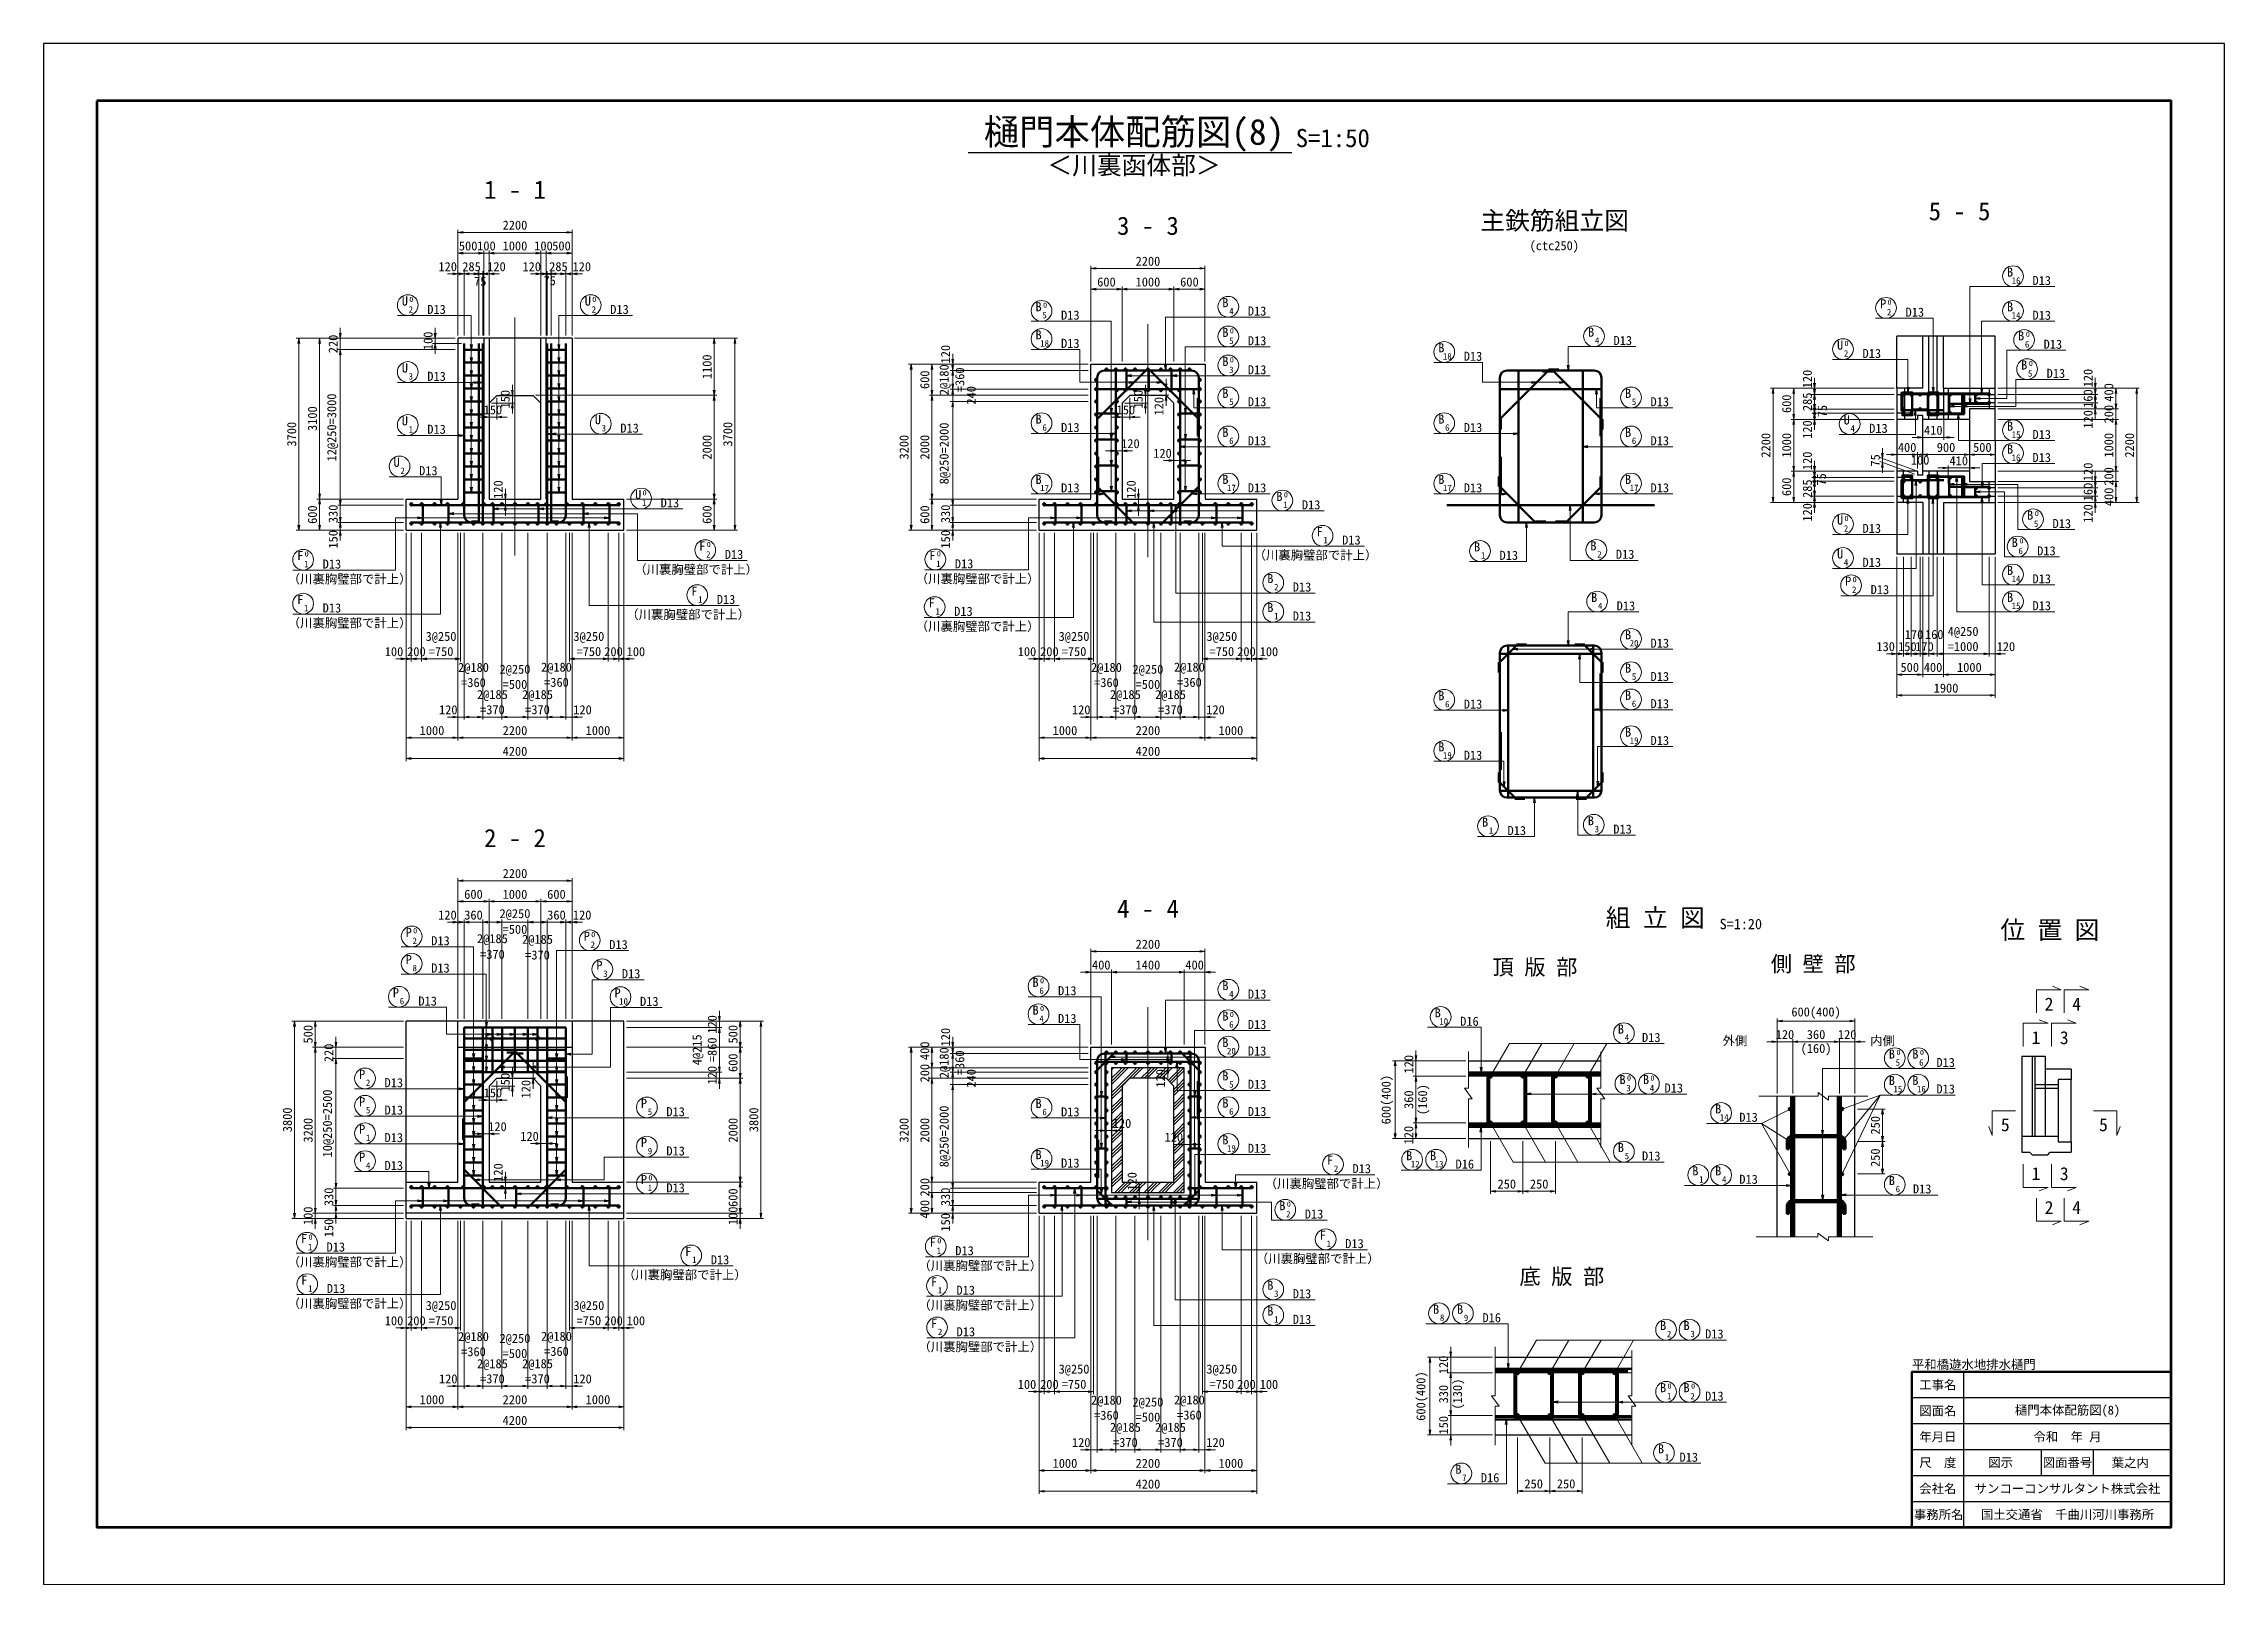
# Paper-space layout '樋門本体配筋図(8)' of a CAD drawing. Header units: millimetres. Extents: x 2875 to 3295, y -52 to 245.
# The model-space entities are those that its viewports show. They can reach past a viewport. Long polylines and large blocks are cut down to what shows.
import ezdxf
from ezdxf.enums import TextEntityAlignment as Align

# ---------------------------------------------------------------- set-up
doc = ezdxf.new("R2010")
doc.units = ezdxf.units.MM
doc.header["$LTSCALE"] = 50
doc.header["$PDSIZE"] = 300
doc.linetypes.add('DASHED2', pattern=[0.375, 0.25, -0.125])
doc.linetypes.add('SXF_一点短鎖線', pattern=[9.25, 6, -1.5, 0.25, -1.5])
doc.layers.get('Defpoints').update_dxf_attribs({"color": 151})
for name, color, linetype, lineweight in [('D-BMK', 2, 'SXF_一点短鎖線', 13), ('D-STR', 1, 'Continuous', 25), ('D-STR-DIM', 7, 'Continuous', 13), ('D-STR-HTXT', 7, 'Continuous', 13), ('D-STR-STR1', 2, 'Continuous', 50), ('D-STR-STR2', 6, 'Continuous', 50), ('D-STR-STR3', 4, 'Continuous', 50), ('D-STR-STR5', 6, 'Continuous', 50), ('D-STR-TXT', 7, 'Continuous', 13), ('D-TTL', 2, 'Continuous', 140), ('D-TTL-FRAM', 2, 'Continuous', 50), ('D-TTL-LINE', 7, 'Continuous', 25), ('D-TTL-TXT', 7, 'Continuous', 25)]:
    doc.layers.add(name, color=color, linetype=linetype, lineweight=lineweight)
doc.styles.add('MS ゴシック', font='MS Gothic.ttf')
doc.styles.add('YOKO_GOTHIC', font='MS Gothic.ttf')
doc.dimstyles.new('S50', dxfattribs={"dimscale": 50, "dimtxt": 3.5, "dimasz": 2, "dimexe": 1, "dimexo": 1, "dimgap": 1, "dimtad": 1, "dimdec": 0, "dimzin": 1, "dimdsep": 46, "dimtxsty": 'YOKO_GOTHIC', "dimblk": 'OPEN', "dimcen": 0, "dimclrd": 256, "dimclre": 256, "dimclrt": 256, "dimaunit": 1, "dimadec": 3, "dimazin": 0, "dimtfac": 1, "dimtdec": 0, "dimtix": 1, "dimtmove": 2, "dimatfit": 3, "dimldrblk": 'OPEN', "dimfxl": 1, "dimlwd": -1, "dimlwe": -1, "dimarcsym": 2})
doc.dimstyles.new('S50-20', dxfattribs={"dimscale": 50, "dimtxt": 3.5, "dimasz": 2, "dimexe": 1, "dimexo": 1, "dimgap": 1, "dimtad": 1, "dimdec": 0, "dimlfac": 0.4, "dimzin": 1, "dimdsep": 46, "dimtxsty": 'YOKO_GOTHIC', "dimblk": 'OPEN', "dimcen": 0, "dimclrd": 256, "dimclre": 256, "dimclrt": 256, "dimaunit": 1, "dimadec": 3, "dimazin": 0, "dimtfac": 1, "dimtdec": 0, "dimtix": 1, "dimtmove": 2, "dimatfit": 3, "dimldrblk": 'OPEN', "dimfxl": 1, "dimlwd": -1, "dimlwe": -1, "dimarcsym": 0})

psp = doc.layouts.new('樋門本体配筋図(8)')

msp = doc.modelspace()

# ---------------------------------------------------------------- texts
at = {"layer": 'D-STR-TXT'}
for s, height, style, p in [('＜川裏函体部＞', 350, 'MS ゴシック', (484844.53, 9255.82)), ('主鉄筋組立図', 350, 'YOKO_GOTHIC', (492954.75, 8189.68)), ('組 立 図', 350, 'YOKO_GOTHIC', (494895.8, -5250.63)), ('S=1:20', 200, 'YOKO_GOTHIC', (496545.57, -5250.63))]:
    msp.add_text(s, height=height, dxfattribs=dict(at, style=style)).set_placement(p, align=Align.BOTTOM_CENTER)
at = {"layer": 'D-STR-TXT', "style": 'YOKO_GOTHIC'}
for s, height, p in [('1 - 1', 350, (472908.17, 8889.97)), ('3 - 3', 350, (485113.46, 8194.94)), ('5 - 5', 350, (500762.86, 8475.37)), ('B', 175, (501736.42, 7388.59)), ('16', 125, (501852.08, 7250.79)), ('U', 175, (470784.75, 6831.52)), ('2', 125, (470900.41, 6693.72)), ('0', 100, (470909.14, 6900.03)), ('U', 175, (474312.48, 6831.52)), ('2', 125, (474428.14, 6693.72)), ('0', 100, (474436.87, 6900.03)), ('B', 175, (483005.28, 6721.14)), ('0', 100, (483129.68, 6789.65)), ('B', 175, (486606.59, 6800.22)), ('4', 125, (486722.25, 6662.42)), ('P', 175, (499289.02, 6778.01)), ('2', 125, (499404.68, 6640.21)), ('0', 100, (499413.41, 6846.52)), ('B', 175, (501736.42, 6719.03)), ('B', 175, (483005.28, 6177.71)), ('5', 125, (483120.94, 6583.34)), ('B', 175, (486606.59, 6227.07)), ('0', 100, (486730.99, 6295.58)), ('B', 175, (493658.29, 6231.7)), ('14', 125, (501852.08, 6581.23)), ('B', 175, (501950.46, 6159.95)), ('0', 100, (502079.7, 6228.51)), ('18', 125, (483120.94, 6039.91)), ('5', 125, (486722.25, 6089.27)), ('B', 175, (490770.03, 5928.4)), ('18', 125, (490885.69, 5790.59)), ('4', 125, (493773.95, 6093.9)), ('U', 175, (498459.04, 5982.39)), ('2', 125, (498574.7, 5844.59)), ('0', 100, (498583.44, 6050.9)), ('6', 125, (502066.12, 6022.14)), ('U', 175, (470784.75, 5541.65)), ('3', 125, (470900.41, 5403.84)), ('B', 175, (486606.59, 5668.18)), ('3', 125, (486722.25, 5530.38)), ('0', 100, (486730.99, 5736.69)), ('B', 175, (502008.74, 5598.23)), ('5', 125, (502124.4, 5460.43)), ('0', 100, (502137.98, 5666.79)), ('B', 175, (486606.59, 5051.59)), ('B', 175, (494371.34, 5051.59)), ('U', 175, (470784.75, 4521.11)), ('U', 175, (474506.74, 4543.68)), ('B', 175, (483005.28, 4555.23)), ('5', 125, (486722.25, 4913.79)), ('B', 175, (490770.03, 4555.23)), ('5', 125, (494487, 4913.79)), ('U', 175, (498587.16, 4539.5)), ('1', 125, (470900.41, 4383.3)), ('3', 125, (474622.4, 4405.88)), ('6', 125, (483120.94, 4417.43)), ('B', 175, (486606.59, 4299.8)), ('6', 125, (486722.25, 4162)), ('6', 125, (490885.69, 4417.43)), ('B', 175, (494371.34, 4299.8)), ('6', 125, (494487, 4162)), ('4', 125, (498702.82, 4401.7)), ('B', 175, (501736.42, 4420.14)), ('15', 125, (501852.08, 4282.34)), ('U', 175, (470626.69, 3722.46)), ('B', 175, (501736.42, 3976.11)), ('16', 125, (501852.08, 3838.3)), ('2', 125, (470742.35, 3584.66)), ('B', 175, (483005.28, 3391.64)), ('17', 125, (483120.94, 3253.83)), ('B', 175, (486606.59, 3392.04)), ('17', 125, (486722.25, 3254.24)), ('B', 175, (490770.03, 3391.64)), ('17', 125, (490885.69, 3253.83)), ('B', 175, (494371.34, 3392.04)), ('17', 125, (494487, 3254.24)), ('U', 175, (475283.89, 3102.66)), ('1', 125, (475399.55, 2964.86)), ('0', 100, (475408.29, 3171.17)), ('B', 175, (487649.03, 3064.83)), ('1', 125, (487764.69, 2927.03)), ('0', 100, (487773.43, 3133.34)), ('F', 175, (488424.97, 2385.4)), ('U', 175, (498459.04, 2610.19)), ('2', 125, (498574.7, 2472.39)), ('0', 100, (498583.44, 2678.7)), ('B', 175, (502123.53, 2703.02)), ('5', 125, (502239.19, 2565.22)), ('0', 100, (502252.76, 2771.58)), ('F', 175, (476520.59, 2108.38)), ('0', 100, (476644.99, 2176.88)), ('F', 175, (480956.84, 1928.14)), ('1', 125, (488540.63, 2247.59)), ('B', 175, (491460.22, 2090.96)), ('B', 175, (493702.85, 2111.38)), ('U', 175, (498459.04, 1956.1)), ('B', 175, (501826.62, 2177.31)), ('6', 125, (501942.28, 2039.51)), ('0', 100, (501955.86, 2245.87)), ('F', 175, (468767.15, 1923.42)), ('1', 125, (468882.81, 1785.61)), ('0', 100, (468891.55, 1991.92)), ('2', 125, (476636.25, 1970.58)), ('1', 125, (481072.5, 1790.33)), ('0', 100, (481081.23, 1996.64)), ('1', 125, (491575.88, 1953.15)), ('2', 125, (493818.51, 1973.58)), ('4', 125, (498574.7, 1818.3)), ('B', 175, (501736.42, 1638.32)), ('F', 175, (476366.92, 1240.45)), ('B', 175, (487472.88, 1480.83)), ('2', 125, (487588.54, 1343.03)), ('B', 175, (493717.66, 1116.79)), ('P', 175, (498615.44, 1430.45)), ('2', 125, (498731.1, 1292.65)), ('0', 100, (498739.83, 1498.96)), ('B', 175, (501736.42, 1119.88)), ('14', 125, (501852.08, 1500.51)), ('F', 175, (468767.15, 1077.02)), ('1', 125, (468882.81, 939.22)), ('1', 125, (476482.59, 1102.65)), ('F', 175, (480944.43, 1010.93)), ('1', 125, (481060.1, 873.12)), ('B', 175, (487472.88, 922.25)), ('1', 125, (487588.54, 784.44)), ('4', 125, (493833.32, 978.99)), ('15', 125, (501852.08, 982.08)), ('B', 175, (494371.34, 397.39)), ('20', 125, (494487, 259.58)), ('B', 175, (494371.34, -244.91)), ('5', 125, (494487, -382.72)), ('B', 175, (490770.03, -776.45)), ('6', 125, (490885.69, -914.25)), ('B', 175, (494371.34, -769.01)), ('6', 125, (494487, -906.82)), ('B', 175, (490770.03, -1762.62)), ('B', 175, (494371.34, -1478.7)), ('19', 125, (494487, -1616.5)), ('19', 125, (490885.69, -1900.43)), ('2 - 2', 350, (472908.17, -3607.85)), ('B', 175, (491614.23, -3213.91)), ('1', 125, (491729.89, -3351.71)), ('B', 175, (493653.18, -3186.49)), ('3', 125, (493768.84, -3324.3)), ('4 - 4', 350, (485113.46, -4970.67)), ('位 置 図', 350, (502503.11, -5378.44)), ('P', 175, (470860.06, -5338.5)), ('2', 125, (470975.72, -5476.3)), ('0', 100, (470984.46, -5269.99)), ('P', 175, (474293.19, -5412.21)), ('2', 125, (474408.85, -5550.02)), ('0', 100, (474417.59, -5343.71)), ('P', 175, (470860.06, -5863.37)), ('8', 125, (470975.72, -6001.18)), ('P', 175, (474535.93, -5972.94)), ('頂 版 部', 300, (492575.66, -6071.44)), ('側 壁 部', 300, (497940.74, -6007.53)), ('3', 125, (474651.59, -6110.75)), ('B', 175, (482946.78, -6301.33)), ('0', 100, (483071.17, -6232.82)), ('B', 175, (486606.59, -6365.38)), ('P', 175, (470613.23, -6500.93)), ('6', 125, (470728.9, -6638.73)), ('P', 175, (474886.67, -6506.82)), ('10', 125, (475002.33, -6644.63)), ('B', 175, (482946.78, -6837.79)), ('6', 125, (483062.44, -6439.13)), ('0', 100, (483071.17, -6769.29)), ('4', 125, (486722.25, -6503.19)), ('B', 175, (490701.17, -6890.29)), ('2', 250, (502488.95, -6758.34)), ('4', 250, (503020.57, -6758.34)), ('4', 125, (483062.44, -6975.59)), ('B', 175, (486606.59, -6952.4)), ('6', 125, (486722.25, -7090.21)), ('0', 100, (486730.99, -6883.9)), ('10', 125, (490816.83, -7028.09)), ('B', 175, (494233.38, -7203.76)), ('B', 175, (486606.59, -7463.35)), ('20', 125, (486722.25, -7601.16)), ('4', 125, (494349.04, -7341.56)), ('B', 175, (499457.53, -7684.79)), ('0', 100, (499585.19, -7616.31)), ('B', 175, (499910.82, -7684.79)), ('0', 100, (500038.49, -7616.31)), ('1', 250, (502236.09, -7405.79)), ('3', 250, (502781.09, -7405.79)), ('P', 175, (469960.61, -8074.81)), ('B', 175, (486606.59, -8105.65)), ('5', 125, (499573.19, -7822.59)), ('6', 125, (500026.48, -7822.59)), ('2', 125, (470076.27, -8212.62)), ('5', 125, (486722.25, -8243.46)), ('B', 175, (494264.48, -8176.9)), ('3', 125, (494380.14, -8314.7)), ('0', 100, (494388.87, -8108.4)), ('B', 175, (494716.91, -8176.9)), ('4', 125, (494832.57, -8314.7)), ('0', 100, (494841.3, -8108.4)), ('B', 175, (499457.53, -8194.99)), ('15', 125, (499573.19, -8332.8)), ('B', 175, (499910.82, -8194.99)), ('16', 125, (500026.48, -8332.8)), ('P', 175, (469960.61, -8602.38)), ('5', 125, (470076.27, -8740.18)), ('P', 175, (475395.02, -8634.07)), ('5', 125, (475510.68, -8771.87)), ('B', 175, (483005.28, -8637.19)), ('6', 125, (483120.94, -8774.99)), ('B', 175, (486606.59, -8629.75)), ('6', 125, (486722.25, -8767.56)), ('B', 175, (496109.84, -8741.3)), ('14', 125, (496225.5, -8879.11)), ('P', 175, (469960.61, -9133.13)), ('1', 125, (470076.27, -9270.93)), ('P', 175, (475395.02, -9390.51)), ('B', 175, (486606.59, -9339.44)), ('5', 250, (501644.43, -9083.5)), ('5', 250, (503537.96, -9083.5)), ('P', 175, (469960.61, -9671.19)), ('9', 125, (475510.68, -9528.32)), ('B', 175, (483005.28, -9623.36)), ('19', 125, (483120.94, -9761.17)), ('19', 125, (486722.25, -9477.25)), ('F', 175, (488624.73, -9730.6)), ('B', 175, (490150.96, -9643.47)), ('12', 125, (490266.62, -9781.27)), ('B', 175, (490612.21, -9643.47)), ('13', 125, (490727.87, -9781.27)), ('B', 175, (494233.38, -9486.55)), ('5', 125, (494349.04, -9624.35)), ('4', 125, (470076.27, -9808.99)), ('P', 175, (475395.02, -10100.77)), ('0', 100, (475519.41, -10032.27)), ('2', 125, (488740.39, -9868.4)), ('B', 175, (495667.61, -9937.03)), ('1', 125, (495783.27, -10074.84)), ('B', 175, (496109.84, -9937.03)), ('4', 125, (496225.5, -10074.84)), ('B', 175, (499457.53, -10122.39)), ('1', 250, (502236.09, -10027.46)), ('3', 250, (502781.09, -10027.46)), ('1', 125, (475510.68, -10238.58)), ('B', 175, (487704.99, -10607.14)), ('0', 100, (487829.39, -10538.64)), ('6', 125, (499573.19, -10260.19)), ('2', 250, (502488.95, -10679.62)), ('4', 250, (503020.57, -10679.62)), ('2', 125, (487820.65, -10744.95)), ('F', 175, (468842.23, -11242.19)), ('1', 125, (468957.89, -11379.99)), ('0', 100, (468966.63, -11173.68)), ('F', 175, (476250.82, -11488.23)), ('F', 175, (480965.76, -11313.04)), ('1', 125, (481081.42, -11450.85)), ('0', 100, (481090.15, -11244.54)), ('F', 175, (488484.51, -11176.51)), ('1', 125, (488600.17, -11314.31)), ('1', 125, (476366.48, -11626.03)), ('底 版 部', 300, (493094.44, -12035.22)), ('F', 175, (468846.64, -12041.62)), ('1', 125, (468962.31, -12179.42)), ('F', 175, (480988.64, -12074.75)), ('1', 125, (481104.3, -12212.56)), ('B', 175, (487472.88, -12141.38)), ('3', 125, (487588.54, -12279.18)), ('B', 175, (487472.88, -12637.18)), ('B', 175, (490669.74, -12604.07)), ('B', 175, (491130.99, -12604.07)), ('F', 175, (480990.54, -12875.96)), ('2', 125, (481106.2, -13013.77)), ('1', 125, (487588.54, -12774.98)), ('8', 125, (490785.4, -12741.87)), ('9', 125, (491246.65, -12741.87)), ('B', 175, (495047.25, -12917.58)), ('2', 125, (495162.91, -13055.38)), ('B', 175, (495499.68, -12917.58)), ('3', 125, (495615.34, -13055.38)), ('B', 175, (495047.25, -14115.94)), ('1', 125, (495162.91, -14253.74)), ('0', 100, (495171.64, -14047.44)), ('B', 175, (495499.68, -14115.94)), ('2', 125, (495615.34, -14253.74)), ('0', 100, (495624.08, -14047.44)), ('B', 175, (495006.54, -15293.9)), ('B', 175, (491099.34, -15688.73)), ('1', 125, (495122.2, -15431.7)), ('7', 125, (491215, -15826.54))]:
    msp.add_text(s, height=height, dxfattribs=at).set_placement(p, align=Align.CENTER)
for s, p in [('(ctc250)', (492472.46, 7898.63)), ('D13', (502169.22, 7226.91)), ('D13', (471217.55, 6669.84)), ('D13', (474745.27, 6669.84)), ('D13', (483438.08, 6559.46)), ('D13', (487039.39, 6638.54)), ('D13', (499721.81, 6616.33)), ('D13', (502169.22, 6557.35)), ('D13', (483438.08, 6016.03)), ('D13', (487039.39, 6065.39)), ('D13', (491202.82, 5766.71)), ('D13', (494091.08, 6070.02)), ('D13', (498891.84, 5820.71)), ('D13', (502383.26, 5998.26)), ('D13', (471217.55, 5379.96)), ('D13', (487039.39, 5506.5)), ('D13', (502441.54, 5436.55)), ('D13', (487039.39, 4889.91)), ('D13', (494804.13, 4889.91)), ('D13', (471217.55, 4359.42)), ('D13', (474939.54, 4382)), ('D13', (483438.08, 4393.55)), ('D13', (487039.39, 4138.12)), ('D13', (491202.82, 4393.55)), ('D13', (494804.13, 4138.12)), ('D13', (499019.96, 4377.82)), ('D13', (502169.22, 4258.46)), ('D13', (502169.22, 3814.42)), ('D13', (471059.49, 3560.78)), ('D13', (483438.08, 3229.95)), ('D13', (487039.39, 3230.36)), ('D13', (491202.82, 3229.95)), ('D13', (494804.13, 3230.36)), ('D13', (475716.69, 2940.98)), ('D13', (488081.83, 2903.15)), ('D13', (498891.84, 2448.51)), ('D13', (502556.32, 2541.34)), ('D13', (476953.39, 1946.7)), ('（川裏胸璧部で計上）', (487149.55, 1935.4)), ('D13', (488857.77, 2223.71)), ('D13', (491893.02, 1929.27)), ('D13', (494135.64, 1949.7)), ('D13', (502259.42, 2015.63)), ('D13', (469199.95, 1761.73)), ('（川裏胸璧部で計上）', (475206.82, 1658.39)), ('（川裏胸璧部で計上）', (480635.02, 1478.14)), ('D13', (481389.63, 1766.45)), ('D13', (498891.84, 1794.42)), ('（川裏胸璧部で計上）', (468525.71, 1473.42)), ('D13', (487905.68, 1319.15)), ('D13', (499048.23, 1268.77)), ('D13', (502169.22, 1476.63)), ('D13', (469199.95, 915.34)), ('（川裏胸璧部で計上）', (475053.15, 790.46)), ('D13', (476799.72, 1078.77)), ('D13', (481377.23, 849.24)), ('D13', (487905.68, 760.56)), ('D13', (494150.45, 955.11)), ('D13', (502169.22, 958.2)), ('（川裏胸璧部で計上）', (468525.71, 627.03)), ('（川裏胸璧部で計上）', (480635.02, 560.93)), ('D13', (494804.13, 235.7)), ('D13', (494804.13, -406.6)), ('D13', (491202.82, -938.13)), ('D13', (494804.13, -930.7)), ('D13', (494804.13, -1640.38)), ('D13', (491202.82, -1924.31)), ('D13', (492047.02, -3375.59)), ('D13', (494085.98, -3348.18)), ('D13', (471292.86, -5500.18)), ('D13', (474725.99, -5573.9)), ('D13', (471292.86, -6025.06)), ('D13', (474968.73, -6134.63)), ('D13', (483379.57, -6463.01)), ('D13', (471046.03, -6662.61)), ('D13', (475319.47, -6668.51)), ('D13', (487039.39, -6527.07)), ('D13', (483379.57, -6999.47)), ('D13', (487039.39, -7114.09)), ('D16', (491133.97, -7051.97)), ('D13', (487039.39, -7625.04)), ('D13', (494639.57, -7365.44)), ('外側', (496193.22, -7426.11)), ('内側', (499039.95, -7426.11)), ('D13', (500317, -7846.47)), ('D13', (470393.4, -8236.5)), ('D13', (487039.39, -8267.34)), ('D13', (495073.79, -8338.59)), ('D13', (500317, -8356.68)), ('D13', (470393.4, -8764.06)), ('D13', (475827.81, -8795.75)), ('D13', (483438.08, -8798.87)), ('D13', (487039.39, -8791.44)), ('D13', (496516.02, -8902.99)), ('D13', (470393.4, -9294.81)), ('D13', (470393.4, -9832.87)), ('D13', (475827.81, -9552.2)), ('D13', (483438.08, -9785.05)), ('D13', (487039.39, -9501.13)), ('D16', (491045.01, -9805.15)), ('D13', (494639.57, -9648.23)), ('D13', (475827.81, -10262.46)), ('（川裏胸璧部で計上）', (487364.24, -10180.6)), ('D13', (489057.53, -9892.28)), ('D13', (496516.02, -10098.72)), ('D13', (499863.71, -10284.07)), ('D13', (488137.79, -10768.83)), ('D13', (469275.03, -11403.87)), ('D13', (481398.55, -11474.73)), ('D13', (488917.31, -11338.19)), ('（川裏胸璧部で計上）', (468525.71, -11692.18)), ('（川裏胸璧部で計上）', (474988.55, -11938.22)), ('D13', (476683.61, -11649.91)), ('（川裏胸璧部で計上）', (480686.53, -11763.04)), ('（川裏胸璧部で計上）', (487193.78, -11626.5)), ('D13', (469279.44, -12203.3)), ('D13', (481421.44, -12236.44)), ('D13', (487905.68, -12303.06)), ('（川裏胸璧部で計上）', (468525.71, -12491.61)), ('（川裏胸璧部で計上）', (480686.53, -12524.75)), ('D16', (491563.79, -12765.75)), ('D13', (481423.33, -13037.65)), ('D13', (487905.68, -12798.86)), ('D13', (495856.56, -13079.27)), ('（川裏胸璧部で計上）', (480686.53, -13325.96)), ('D13', (495856.56, -14277.63)), ('D13', (495363.42, -15455.59)), ('D16', (491532.14, -15850.42))]:
    msp.add_text(s, height=175, dxfattribs=at).set_placement(p)
at = {"layer": 'D-TTL-TXT', "style": 'MS ゴシック'}
for s, height, p in [('樋門本体配筋図(8)', 500, (484844.53, 9780)), ('S=1:50', 350, (488677.83, 9780))]:
    msp.add_text(s, height=height, dxfattribs=at).set_placement(p, align=Align.BOTTOM_CENTER)
msp.add_text('平和橋遊水地排水樋門', height=175, dxfattribs=at).set_placement((499844.53, -13720), align=Align.BOTTOM_LEFT)
for s, p in [('工事名', (500344.53, -13970)), ('図面名', (500344.53, -14470)), ('樋門本体配筋図(8)', (502844.53, -14470)), ('年月日', (500344.53, -14970)), ('令和  年 月', (502844.53, -14970)), ('尺\u3000度', (500344.53, -15470)), ('図示', (501554.43, -15470)), ('図面番号', (502844.53, -15470)), ('葉之内', (504054.43, -15470)), ('会社名', (500344.53, -15970)), ('サンコーコンサルタント株式会社', (502844.53, -15970)), ('事務所名', (500360.6, -16470)), ('国土交通省\u3000千曲川河川事務所', (502844.53, -16470))]:
    msp.add_text(s, height=175, dxfattribs=at).set_placement(p, align=Align.MIDDLE)

# ---------------------------------------------------------------- blocks, each defined once
blk = doc.blocks.new('B')
at = {"layer": 'D-STR-STR2', "lineweight": 50}
for radius in [20, 10]:
    blk.add_circle((5867, 22812), radius, dxfattribs=at)
blk = doc.blocks.new('_Open')
at = {"color": 0, "linetype": 'ByBlock', "lineweight": -2}
for p, q in [((-1, 0.17), (0, 0)), ((-1, -0.17), (0, 0)), ((0, 0), (-1, 0))]:
    blk.add_line(p, q, dxfattribs=at)
blk = doc.blocks.new('*D4223')
at = {"layer": 'D-STR-DIM', "ltscale": 1500, "transparency": 16777216}
for p, q in [((472608, 5101), (472908, 5101)), ((472858, 5201), (472858, 5301)), ((472858, 4951), (472858, 5101)), ((472458, 4951), (472908, 4951)), ((472858, 4851), (472858, 4751))]:
    blk.add_line(p, q, dxfattribs=at)
at = {"layer": 'Defpoints', "color": 0, "ltscale": 1500, "transparency": 16777216}
for p in [(472558, 5101), (472858, 5101), (472408, 4951)]:
    blk.add_point(p, dxfattribs=at)
at = {"layer": 'D-STR-DIM', "ltscale": 1500, "transparency": 16777216, "xscale": 100, "yscale": 100, "zscale": 100}
for p, rotation in [((472858, 5101), 270), ((472858, 4951), 90)]:
    blk.add_blockref('_Open', p, dxfattribs=dict(at, rotation=rotation))
at = {"layer": 'D-STR-DIM', "ltscale": 1500, "transparency": 16777216, "insert": (472720, 5026), "char_height": 175, "attachment_point": 5, "rotation": 90, "style": 'YOKO_GOTHIC'}
blk.add_mtext('150', dxfattribs=at)
blk = doc.blocks.new('*D4224')
at = {"layer": 'D-STR-DIM', "ltscale": 1500, "transparency": 16777216}
for p, q in [((472558, 5051), (472558, 4632)), ((472308, 4682), (472208, 4682)), ((472408, 4901), (472408, 4632)), ((472408, 4682), (472558, 4682)), ((472658, 4682), (472758, 4682))]:
    blk.add_line(p, q, dxfattribs=at)
at = {"layer": 'Defpoints', "color": 0, "ltscale": 1500, "transparency": 16777216}
for p in [(472558, 5101), (472408, 4951), (472558, 4682)]:
    blk.add_point(p, dxfattribs=at)
at = {"layer": 'D-STR-DIM', "ltscale": 1500, "transparency": 16777216, "xscale": 100, "yscale": 100, "zscale": 100}
blk.add_blockref('_Open', (472408, 4682), dxfattribs=at)
at = {"layer": 'D-STR-DIM', "ltscale": 1500, "transparency": 16777216, "xscale": 100, "yscale": 100, "zscale": 100, "rotation": 180}
blk.add_blockref('_Open', (472558, 4682), dxfattribs=at)
at = {"layer": 'D-STR-DIM', "ltscale": 1500, "transparency": 16777216, "insert": (472483, 4820), "char_height": 175, "attachment_point": 5, "style": 'YOKO_GOTHIC'}
blk.add_mtext('150', dxfattribs=at)
blk = doc.blocks.new('*D4225')
at = {"layer": 'D-STR-DIM', "ltscale": 1500, "transparency": 16777216}
for p, q in [((472785, 3101), (472673, 3101)), ((472785, 2981), (472673, 2981)), ((472723, 3201), (472723, 3301)), ((472723, 2981), (472723, 3101)), ((472723, 2881), (472723, 2781))]:
    blk.add_line(p, q, dxfattribs=at)
at = {"layer": 'Defpoints', "color": 0, "ltscale": 1500, "transparency": 16777216}
for p in [(472723, 3101), (472835, 3101), (472835, 2981)]:
    blk.add_point(p, dxfattribs=at)
at = {"layer": 'D-STR-DIM', "ltscale": 1500, "transparency": 16777216, "xscale": 100, "yscale": 100, "zscale": 100}
for p, rotation in [((472723, 3101), 270), ((472723, 2981), 90)]:
    blk.add_blockref('_Open', p, dxfattribs=dict(at, rotation=rotation))
at = {"layer": 'D-STR-DIM', "ltscale": 1500, "transparency": 16777216, "insert": (472585, 3284), "char_height": 175, "attachment_point": 5, "rotation": 90, "style": 'YOKO_GOTHIC'}
blk.add_mtext('120', dxfattribs=at)
blk = doc.blocks.new('*D4606')
at = {"layer": 'D-STR-DIM', "ltscale": 1500, "transparency": 16777216}
for p, q in [((471708, 7442), (471608, 7442)), ((471808, 6251), (471808, 7492)), ((471808, 7442), (471928, 7442)), ((471928, 6251), (471928, 7492)), ((472028, 7442), (472128, 7442))]:
    blk.add_line(p, q, dxfattribs=at)
at = {"layer": 'Defpoints', "color": 0, "ltscale": 1500, "transparency": 16777216}
for p in [(471928, 7442), (471808, 6201), (471928, 6201)]:
    blk.add_point(p, dxfattribs=at)
at = {"layer": 'D-STR-DIM', "ltscale": 1500, "transparency": 16777216, "xscale": 100, "yscale": 100, "zscale": 100}
blk.add_blockref('_Open', (471808, 7442), dxfattribs=at)
at = {"layer": 'D-STR-DIM', "ltscale": 1500, "transparency": 16777216, "xscale": 100, "yscale": 100, "zscale": 100, "rotation": 180}
blk.add_blockref('_Open', (471928, 7442), dxfattribs=at)
at = {"layer": 'D-STR-DIM', "ltscale": 1500, "transparency": 16777216, "insert": (471611, 7580), "char_height": 175, "attachment_point": 5, "style": 'YOKO_GOTHIC'}
blk.add_mtext('120', dxfattribs=at)
blk = doc.blocks.new('*D4226')
at = {"layer": 'D-STR-DIM', "ltscale": 1500, "transparency": 16777216}
for p, q in [((471828, 7442), (471728, 7442)), ((471928, 6251), (471928, 7492)), ((471928, 7442), (472213, 7442)), ((472213, 6251), (472213, 7492)), ((472313, 7442), (472413, 7442))]:
    blk.add_line(p, q, dxfattribs=at)
at = {"layer": 'Defpoints', "color": 0, "ltscale": 1500, "transparency": 16777216}
for p in [(472213, 7442), (471928, 6201), (472213, 6201)]:
    blk.add_point(p, dxfattribs=at)
at = {"layer": 'D-STR-DIM', "ltscale": 1500, "transparency": 16777216, "xscale": 100, "yscale": 100, "zscale": 100}
blk.add_blockref('_Open', (471928, 7442), dxfattribs=at)
at = {"layer": 'D-STR-DIM', "ltscale": 1500, "transparency": 16777216, "xscale": 100, "yscale": 100, "zscale": 100, "rotation": 180}
blk.add_blockref('_Open', (472213, 7442), dxfattribs=at)
at = {"layer": 'D-STR-DIM', "ltscale": 1500, "transparency": 16777216, "insert": (472071, 7580), "char_height": 175, "attachment_point": 5, "style": 'YOKO_GOTHIC'}
blk.add_mtext('285', dxfattribs=at)
blk = doc.blocks.new('*D4227')
at = {"layer": 'D-STR-DIM', "ltscale": 1500, "transparency": 16777216}
for p, q in [((472113, 7442), (472013, 7442)), ((472213, 6251), (472213, 7492)), ((472213, 7442), (472288, 7442)), ((472288, 6251), (472288, 7492)), ((472388, 7442), (472488, 7442))]:
    blk.add_line(p, q, dxfattribs=at)
at = {"layer": 'Defpoints', "color": 0, "ltscale": 1500, "transparency": 16777216}
for p in [(472288, 7442), (472213, 6201), (472288, 6201)]:
    blk.add_point(p, dxfattribs=at)
at = {"layer": 'D-STR-DIM', "ltscale": 1500, "transparency": 16777216, "xscale": 100, "yscale": 100, "zscale": 100}
blk.add_blockref('_Open', (472213, 7442), dxfattribs=at)
at = {"layer": 'D-STR-DIM', "ltscale": 1500, "transparency": 16777216, "xscale": 100, "yscale": 100, "zscale": 100, "rotation": 180}
blk.add_blockref('_Open', (472288, 7442), dxfattribs=at)
at = {"layer": 'D-STR-DIM', "ltscale": 1500, "transparency": 16777216, "insert": (472238, 7298), "char_height": 175, "attachment_point": 5, "style": 'YOKO_GOTHIC'}
blk.add_mtext('75', dxfattribs=at)
blk = doc.blocks.new('*D4228')
at = {"layer": 'D-STR-DIM', "ltscale": 1500, "transparency": 16777216}
for p, q in [((472188, 7442), (472088, 7442)), ((472288, 6251), (472288, 7492)), ((472288, 7442), (472408, 7442)), ((472408, 6251), (472408, 7492)), ((472508, 7442), (472608, 7442))]:
    blk.add_line(p, q, dxfattribs=at)
at = {"layer": 'Defpoints', "color": 0, "ltscale": 1500, "transparency": 16777216}
for p in [(472408, 7442), (472288, 6201), (472408, 6201)]:
    blk.add_point(p, dxfattribs=at)
at = {"layer": 'D-STR-DIM', "ltscale": 1500, "transparency": 16777216, "xscale": 100, "yscale": 100, "zscale": 100}
blk.add_blockref('_Open', (472288, 7442), dxfattribs=at)
at = {"layer": 'D-STR-DIM', "ltscale": 1500, "transparency": 16777216, "xscale": 100, "yscale": 100, "zscale": 100, "rotation": 180}
blk.add_blockref('_Open', (472408, 7442), dxfattribs=at)
at = {"layer": 'D-STR-DIM', "ltscale": 1500, "transparency": 16777216, "insert": (472552, 7580), "char_height": 175, "attachment_point": 5, "style": 'YOKO_GOTHIC'}
blk.add_mtext('120', dxfattribs=at)
blk = doc.blocks.new('*D4229')
at = {"layer": 'D-STR-DIM', "ltscale": 1500, "transparency": 16777216}
for p, q in [((473308, 7442), (473208, 7442)), ((473408, 6251), (473408, 7492)), ((473408, 7442), (473528, 7442)), ((473528, 6251), (473528, 7492)), ((473628, 7442), (473728, 7442))]:
    blk.add_line(p, q, dxfattribs=at)
at = {"layer": 'Defpoints', "color": 0, "ltscale": 1500, "transparency": 16777216}
for p in [(473528, 7442), (473408, 6201), (473528, 6201)]:
    blk.add_point(p, dxfattribs=at)
at = {"layer": 'D-STR-DIM', "ltscale": 1500, "transparency": 16777216, "xscale": 100, "yscale": 100, "zscale": 100}
blk.add_blockref('_Open', (473408, 7442), dxfattribs=at)
at = {"layer": 'D-STR-DIM', "ltscale": 1500, "transparency": 16777216, "xscale": 100, "yscale": 100, "zscale": 100, "rotation": 180}
blk.add_blockref('_Open', (473528, 7442), dxfattribs=at)
at = {"layer": 'D-STR-DIM', "ltscale": 1500, "transparency": 16777216, "insert": (473231, 7580), "char_height": 175, "attachment_point": 5, "style": 'YOKO_GOTHIC'}
blk.add_mtext('120', dxfattribs=at)
blk = doc.blocks.new('*D4230')
at = {"layer": 'D-STR-DIM', "ltscale": 1500, "transparency": 16777216}
for p, q in [((473428, 7442), (473328, 7442)), ((473528, 6251), (473528, 7492)), ((473528, 7442), (473603, 7442)), ((473603, 6251), (473603, 7492)), ((473703, 7442), (473803, 7442))]:
    blk.add_line(p, q, dxfattribs=at)
at = {"layer": 'Defpoints', "color": 0, "ltscale": 1500, "transparency": 16777216}
for p in [(473603, 7442), (473528, 6201), (473603, 6201)]:
    blk.add_point(p, dxfattribs=at)
at = {"layer": 'D-STR-DIM', "ltscale": 1500, "transparency": 16777216, "xscale": 100, "yscale": 100, "zscale": 100}
blk.add_blockref('_Open', (473528, 7442), dxfattribs=at)
at = {"layer": 'D-STR-DIM', "ltscale": 1500, "transparency": 16777216, "xscale": 100, "yscale": 100, "zscale": 100, "rotation": 180}
blk.add_blockref('_Open', (473603, 7442), dxfattribs=at)
at = {"layer": 'D-STR-DIM', "ltscale": 1500, "transparency": 16777216, "insert": (473578, 7309), "char_height": 175, "attachment_point": 5, "style": 'YOKO_GOTHIC'}
blk.add_mtext('75', dxfattribs=at)
blk = doc.blocks.new('*D4231')
at = {"layer": 'D-STR-DIM', "ltscale": 1500, "transparency": 16777216}
for p, q in [((473503, 7442), (473403, 7442)), ((473603, 6251), (473603, 7492)), ((473603, 7442), (473888, 7442)), ((473888, 6251), (473888, 7492)), ((473988, 7442), (474088, 7442))]:
    blk.add_line(p, q, dxfattribs=at)
at = {"layer": 'Defpoints', "color": 0, "ltscale": 1500, "transparency": 16777216}
for p in [(473888, 7442), (473603, 6201), (473888, 6201)]:
    blk.add_point(p, dxfattribs=at)
at = {"layer": 'D-STR-DIM', "ltscale": 1500, "transparency": 16777216, "xscale": 100, "yscale": 100, "zscale": 100}
blk.add_blockref('_Open', (473603, 7442), dxfattribs=at)
at = {"layer": 'D-STR-DIM', "ltscale": 1500, "transparency": 16777216, "xscale": 100, "yscale": 100, "zscale": 100, "rotation": 180}
blk.add_blockref('_Open', (473888, 7442), dxfattribs=at)
at = {"layer": 'D-STR-DIM', "ltscale": 1500, "transparency": 16777216, "insert": (473746, 7580), "char_height": 175, "attachment_point": 5, "style": 'YOKO_GOTHIC'}
blk.add_mtext('285', dxfattribs=at)
blk = doc.blocks.new('*D4607')
at = {"layer": 'D-STR-DIM', "ltscale": 1500, "transparency": 16777216}
for p, q in [((473788, 7442), (473688, 7442)), ((473888, 6251), (473888, 7492)), ((473888, 7442), (474008, 7442)), ((474008, 6251), (474008, 7492)), ((474108, 7442), (474208, 7442))]:
    blk.add_line(p, q, dxfattribs=at)
at = {"layer": 'Defpoints', "color": 0, "ltscale": 1500, "transparency": 16777216}
for p in [(474008, 7442), (473888, 6201), (474008, 6201)]:
    blk.add_point(p, dxfattribs=at)
at = {"layer": 'D-STR-DIM', "ltscale": 1500, "transparency": 16777216, "xscale": 100, "yscale": 100, "zscale": 100}
blk.add_blockref('_Open', (473888, 7442), dxfattribs=at)
at = {"layer": 'D-STR-DIM', "ltscale": 1500, "transparency": 16777216, "xscale": 100, "yscale": 100, "zscale": 100, "rotation": 180}
blk.add_blockref('_Open', (474008, 7442), dxfattribs=at)
at = {"layer": 'D-STR-DIM', "ltscale": 1500, "transparency": 16777216, "insert": (474196, 7580), "char_height": 175, "attachment_point": 5, "style": 'YOKO_GOTHIC'}
blk.add_mtext('120', dxfattribs=at)
blk = doc.blocks.new('*D4232')
at = {"layer": 'D-STR-DIM', "ltscale": 1500, "transparency": 16777216}
for p, q in [((473508, 6251), (473508, 7892)), ((473908, 7842), (473608, 7842)), ((474008, 6251), (474008, 7892))]:
    blk.add_line(p, q, dxfattribs=at)
at = {"layer": 'Defpoints', "color": 0, "ltscale": 1500, "transparency": 16777216}
for p in [(473508, 7842), (473508, 6201), (474008, 6201)]:
    blk.add_point(p, dxfattribs=at)
at = {"layer": 'D-STR-DIM', "ltscale": 1500, "transparency": 16777216, "xscale": 100, "yscale": 100, "zscale": 100, "rotation": 180}
blk.add_blockref('_Open', (473508, 7842), dxfattribs=at)
at = {"layer": 'D-STR-DIM', "ltscale": 1500, "transparency": 16777216, "xscale": 100, "yscale": 100, "zscale": 100}
blk.add_blockref('_Open', (474008, 7842), dxfattribs=at)
at = {"layer": 'D-STR-DIM', "ltscale": 1500, "transparency": 16777216, "insert": (473805, 7980), "char_height": 175, "attachment_point": 5, "style": 'YOKO_GOTHIC'}
blk.add_mtext('500', dxfattribs=at)
blk = doc.blocks.new('*D4233')
at = {"layer": 'D-STR-DIM', "ltscale": 1500, "transparency": 16777216}
for p, q in [((472408, 6251), (472408, 7892)), ((473308, 7842), (472508, 7842)), ((473408, 6251), (473408, 7892))]:
    blk.add_line(p, q, dxfattribs=at)
at = {"layer": 'Defpoints', "color": 0, "ltscale": 1500, "transparency": 16777216}
for p in [(472408, 7842), (472408, 6201), (473408, 6201)]:
    blk.add_point(p, dxfattribs=at)
at = {"layer": 'D-STR-DIM', "ltscale": 1500, "transparency": 16777216, "xscale": 100, "yscale": 100, "zscale": 100, "rotation": 180}
blk.add_blockref('_Open', (472408, 7842), dxfattribs=at)
at = {"layer": 'D-STR-DIM', "ltscale": 1500, "transparency": 16777216, "xscale": 100, "yscale": 100, "zscale": 100}
blk.add_blockref('_Open', (473408, 7842), dxfattribs=at)
at = {"layer": 'D-STR-DIM', "ltscale": 1500, "transparency": 16777216, "insert": (472908, 7980), "char_height": 175, "attachment_point": 5, "style": 'YOKO_GOTHIC'}
blk.add_mtext('1000', dxfattribs=at)
blk = doc.blocks.new('*D4234')
at = {"layer": 'D-STR-DIM', "ltscale": 1500, "transparency": 16777216}
for p, q in [((471808, 6251), (471808, 7892)), ((472208, 7842), (471908, 7842)), ((472308, 6251), (472308, 7892))]:
    blk.add_line(p, q, dxfattribs=at)
at = {"layer": 'Defpoints', "color": 0, "ltscale": 1500, "transparency": 16777216}
for p in [(471808, 7842), (471808, 6201), (472308, 6201)]:
    blk.add_point(p, dxfattribs=at)
at = {"layer": 'D-STR-DIM', "ltscale": 1500, "transparency": 16777216, "xscale": 100, "yscale": 100, "zscale": 100, "rotation": 180}
blk.add_blockref('_Open', (471808, 7842), dxfattribs=at)
at = {"layer": 'D-STR-DIM', "ltscale": 1500, "transparency": 16777216, "xscale": 100, "yscale": 100, "zscale": 100}
blk.add_blockref('_Open', (472308, 7842), dxfattribs=at)
at = {"layer": 'D-STR-DIM', "ltscale": 1500, "transparency": 16777216, "insert": (472005, 7980), "char_height": 175, "attachment_point": 5, "style": 'YOKO_GOTHIC'}
blk.add_mtext('500', dxfattribs=at)
blk = doc.blocks.new('*D4235')
at = {"layer": 'D-STR-DIM', "ltscale": 1500, "transparency": 16777216}
for p, q in [((471808, 6251), (471808, 8292)), ((471908, 8242), (473908, 8242)), ((474008, 6251), (474008, 8292))]:
    blk.add_line(p, q, dxfattribs=at)
at = {"layer": 'Defpoints', "color": 0, "ltscale": 1500, "transparency": 16777216}
for p in [(474008, 8242), (471808, 6201), (474008, 6201)]:
    blk.add_point(p, dxfattribs=at)
at = {"layer": 'D-STR-DIM', "ltscale": 1500, "transparency": 16777216, "xscale": 100, "yscale": 100, "zscale": 100, "rotation": 180}
blk.add_blockref('_Open', (471808, 8242), dxfattribs=at)
at = {"layer": 'D-STR-DIM', "ltscale": 1500, "transparency": 16777216, "xscale": 100, "yscale": 100, "zscale": 100}
blk.add_blockref('_Open', (474008, 8242), dxfattribs=at)
at = {"layer": 'D-STR-DIM', "ltscale": 1500, "transparency": 16777216, "insert": (472908, 8380), "char_height": 175, "attachment_point": 5, "style": 'YOKO_GOTHIC'}
blk.add_mtext('2200', dxfattribs=at)
blk = doc.blocks.new('*D4236')
at = {"layer": 'D-STR-DIM', "ltscale": 1500, "transparency": 16777216}
for p, q in [((469540, 6301), (469540, 6401)), ((471758, 6201), (469490, 6201)), ((471758, 5981), (469490, 5981)), ((469540, 6201), (469540, 5981)), ((469540, 5881), (469540, 5781))]:
    blk.add_line(p, q, dxfattribs=at)
at = {"layer": 'Defpoints', "color": 0, "ltscale": 1500, "transparency": 16777216}
for p in [(469540, 5981), (471808, 6201), (471808, 5981)]:
    blk.add_point(p, dxfattribs=at)
at = {"layer": 'D-STR-DIM', "ltscale": 1500, "transparency": 16777216, "xscale": 100, "yscale": 100, "zscale": 100}
for p, rotation in [((469540, 6201), 270), ((469540, 5981), 90)]:
    blk.add_blockref('_Open', p, dxfattribs=dict(at, rotation=rotation))
at = {"layer": 'D-STR-DIM', "ltscale": 1500, "transparency": 16777216, "insert": (469403, 6091), "char_height": 175, "attachment_point": 5, "rotation": 90, "style": 'YOKO_GOTHIC'}
blk.add_mtext('220', dxfattribs=at)
blk = doc.blocks.new('*D4237')
at = {"layer": 'D-STR-DIM', "ltscale": 1500, "transparency": 16777216}
for p, q in [((471758, 5981), (469490, 5981)), ((469540, 5881), (469540, 3081)), ((470758, 2981), (469490, 2981))]:
    blk.add_line(p, q, dxfattribs=at)
at = {"layer": 'Defpoints', "color": 0, "ltscale": 1500, "transparency": 16777216}
for p in [(471808, 5981), (469540, 2981), (470808, 2981)]:
    blk.add_point(p, dxfattribs=at)
at = {"layer": 'D-STR-DIM', "ltscale": 1500, "transparency": 16777216, "xscale": 100, "yscale": 100, "zscale": 100}
for p, rotation in [((469540, 5981), 90), ((469540, 2981), 270)]:
    blk.add_blockref('_Open', p, dxfattribs=dict(at, rotation=rotation))
at = {"layer": 'D-STR-DIM', "ltscale": 1500, "transparency": 16777216, "insert": (469393, 4481), "char_height": 175, "attachment_point": 5, "rotation": 90, "style": 'YOKO_GOTHIC'}
blk.add_mtext('12@250=3000', dxfattribs=at)
blk = doc.blocks.new('*D4238')
at = {"layer": 'D-STR-DIM', "ltscale": 1500, "transparency": 16777216}
for p, q in [((470758, 2981), (469490, 2981)), ((469540, 3081), (469540, 3181)), ((469540, 2981), (469540, 2651)), ((470758, 2651), (469490, 2651)), ((469540, 2551), (469540, 2451))]:
    blk.add_line(p, q, dxfattribs=at)
at = {"layer": 'Defpoints', "color": 0, "ltscale": 1500, "transparency": 16777216}
for p in [(470808, 2981), (469540, 2651), (470808, 2651)]:
    blk.add_point(p, dxfattribs=at)
at = {"layer": 'D-STR-DIM', "ltscale": 1500, "transparency": 16777216, "xscale": 100, "yscale": 100, "zscale": 100}
for p, rotation in [((469540, 2981), 270), ((469540, 2651), 90)]:
    blk.add_blockref('_Open', p, dxfattribs=dict(at, rotation=rotation))
at = {"layer": 'D-STR-DIM', "ltscale": 1500, "transparency": 16777216, "insert": (469403, 2816), "char_height": 175, "attachment_point": 5, "rotation": 90, "style": 'YOKO_GOTHIC'}
blk.add_mtext('330', dxfattribs=at)
blk = doc.blocks.new('*D4239')
at = {"layer": 'D-STR-DIM', "ltscale": 1500, "transparency": 16777216}
for p, q in [((470758, 2651), (469490, 2651)), ((469540, 2751), (469540, 2851)), ((469540, 2651), (469540, 2501)), ((470758, 2501), (469490, 2501)), ((469540, 2401), (469540, 2301))]:
    blk.add_line(p, q, dxfattribs=at)
at = {"layer": 'Defpoints', "color": 0, "ltscale": 1500, "transparency": 16777216}
for p in [(470808, 2651), (469540, 2501), (470808, 2501)]:
    blk.add_point(p, dxfattribs=at)
at = {"layer": 'D-STR-DIM', "ltscale": 1500, "transparency": 16777216, "xscale": 100, "yscale": 100, "zscale": 100}
for p, rotation in [((469540, 2651), 270), ((469540, 2501), 90)]:
    blk.add_blockref('_Open', p, dxfattribs=dict(at, rotation=rotation))
at = {"layer": 'D-STR-DIM', "ltscale": 1500, "transparency": 16777216, "insert": (469403, 2325), "char_height": 175, "attachment_point": 5, "rotation": 90, "style": 'YOKO_GOTHIC'}
blk.add_mtext('150', dxfattribs=at)
blk = doc.blocks.new('*D4240')
at = {"layer": 'D-STR-DIM', "ltscale": 1500, "transparency": 16777216}
for p, q in [((471758, 6201), (469090, 6201)), ((469140, 6101), (469140, 3201)), ((470758, 3101), (469090, 3101))]:
    blk.add_line(p, q, dxfattribs=at)
at = {"layer": 'Defpoints', "color": 0, "ltscale": 1500, "transparency": 16777216}
for p in [(471808, 6201), (469140, 3101), (470808, 3101)]:
    blk.add_point(p, dxfattribs=at)
at = {"layer": 'D-STR-DIM', "ltscale": 1500, "transparency": 16777216, "xscale": 100, "yscale": 100, "zscale": 100}
for p, rotation in [((469140, 6201), 90), ((469140, 3101), 270)]:
    blk.add_blockref('_Open', p, dxfattribs=dict(at, rotation=rotation))
at = {"layer": 'D-STR-DIM', "ltscale": 1500, "transparency": 16777216, "insert": (469003, 4651), "char_height": 175, "attachment_point": 5, "rotation": 90, "style": 'YOKO_GOTHIC'}
blk.add_mtext('3100', dxfattribs=at)
blk = doc.blocks.new('*D4241')
at = {"layer": 'D-STR-DIM', "ltscale": 1500, "transparency": 16777216}
for p, q in [((470758, 3101), (469090, 3101)), ((469140, 3001), (469140, 2601)), ((470758, 2501), (469090, 2501))]:
    blk.add_line(p, q, dxfattribs=at)
at = {"layer": 'Defpoints', "color": 0, "ltscale": 1500, "transparency": 16777216}
for p in [(470808, 3101), (469140, 2501), (470808, 2501)]:
    blk.add_point(p, dxfattribs=at)
at = {"layer": 'D-STR-DIM', "ltscale": 1500, "transparency": 16777216, "xscale": 100, "yscale": 100, "zscale": 100}
for p, rotation in [((469140, 3101), 90), ((469140, 2501), 270)]:
    blk.add_blockref('_Open', p, dxfattribs=dict(at, rotation=rotation))
at = {"layer": 'D-STR-DIM', "ltscale": 1500, "transparency": 16777216, "insert": (469003, 2801), "char_height": 175, "attachment_point": 5, "rotation": 90, "style": 'YOKO_GOTHIC'}
blk.add_mtext('600', dxfattribs=at)
blk = doc.blocks.new('*D4242')
at = {"layer": 'D-STR-DIM', "ltscale": 1500, "transparency": 16777216}
for p, q in [((471758, 6201), (468690, 6201)), ((468740, 2601), (468740, 6101)), ((470758, 2501), (468690, 2501))]:
    blk.add_line(p, q, dxfattribs=at)
at = {"layer": 'Defpoints', "color": 0, "ltscale": 1500, "transparency": 16777216}
for p in [(468740, 6201), (471808, 6201), (470808, 2501)]:
    blk.add_point(p, dxfattribs=at)
at = {"layer": 'D-STR-DIM', "ltscale": 1500, "transparency": 16777216, "xscale": 100, "yscale": 100, "zscale": 100}
for p, rotation in [((468740, 6201), 90), ((468740, 2501), 270)]:
    blk.add_blockref('_Open', p, dxfattribs=dict(at, rotation=rotation))
at = {"layer": 'D-STR-DIM', "ltscale": 1500, "transparency": 16777216, "insert": (468603, 4351), "char_height": 175, "attachment_point": 5, "rotation": 90, "style": 'YOKO_GOTHIC'}
blk.add_mtext('3700', dxfattribs=at)
blk = doc.blocks.new('*D4243')
at = {"layer": 'D-STR-DIM', "ltscale": 1500, "transparency": 16777216}
for p, q in [((472208, 7842), (472108, 7842)), ((472308, 6251), (472308, 7892)), ((472308, 7842), (472408, 7842)), ((472408, 6251), (472408, 7892)), ((472508, 7842), (472608, 7842))]:
    blk.add_line(p, q, dxfattribs=at)
at = {"layer": 'Defpoints', "color": 0, "ltscale": 1500, "transparency": 16777216}
for p in [(472408, 7842), (472308, 6201), (472408, 6201)]:
    blk.add_point(p, dxfattribs=at)
at = {"layer": 'D-STR-DIM', "ltscale": 1500, "transparency": 16777216, "xscale": 100, "yscale": 100, "zscale": 100}
blk.add_blockref('_Open', (472308, 7842), dxfattribs=at)
at = {"layer": 'D-STR-DIM', "ltscale": 1500, "transparency": 16777216, "xscale": 100, "yscale": 100, "zscale": 100, "rotation": 180}
blk.add_blockref('_Open', (472408, 7842), dxfattribs=at)
at = {"layer": 'D-STR-DIM', "ltscale": 1500, "transparency": 16777216, "insert": (472358, 7980), "char_height": 175, "attachment_point": 5, "style": 'YOKO_GOTHIC'}
blk.add_mtext('100', dxfattribs=at)
blk = doc.blocks.new('*D4608')
at = {"layer": 'D-STR-DIM', "ltscale": 1500, "transparency": 16777216}
for p, q in [((473308, 7842), (473208, 7842)), ((473408, 6251), (473408, 7892)), ((473408, 7842), (473508, 7842)), ((473508, 6251), (473508, 7892)), ((473608, 7842), (473708, 7842))]:
    blk.add_line(p, q, dxfattribs=at)
at = {"layer": 'Defpoints', "color": 0, "ltscale": 1500, "transparency": 16777216}
for p in [(473508, 7842), (473408, 6201), (473508, 6201)]:
    blk.add_point(p, dxfattribs=at)
at = {"layer": 'D-STR-DIM', "ltscale": 1500, "transparency": 16777216, "xscale": 100, "yscale": 100, "zscale": 100}
blk.add_blockref('_Open', (473408, 7842), dxfattribs=at)
at = {"layer": 'D-STR-DIM', "ltscale": 1500, "transparency": 16777216, "xscale": 100, "yscale": 100, "zscale": 100, "rotation": 180}
blk.add_blockref('_Open', (473508, 7842), dxfattribs=at)
at = {"layer": 'D-STR-DIM', "ltscale": 1500, "transparency": 16777216, "insert": (473458, 7980), "char_height": 175, "attachment_point": 5, "style": 'YOKO_GOTHIC'}
blk.add_mtext('100', dxfattribs=at)
blk = doc.blocks.new('*D4244')
at = {"layer": 'D-STR-DIM', "ltscale": 1500, "transparency": 16777216}
for p, q in [((470808, 2451), (470808, -28)), ((470908, 2451), (470908, -28)), ((470708, 22), (470608, 22)), ((470808, 22), (470908, 22)), ((471008, 22), (471108, 22))]:
    blk.add_line(p, q, dxfattribs=at)
at = {"layer": 'Defpoints', "color": 0, "ltscale": 1500, "transparency": 16777216}
for p in [(470808, 2501), (470908, 2501), (470908, 22)]:
    blk.add_point(p, dxfattribs=at)
at = {"layer": 'D-STR-DIM', "ltscale": 1500, "transparency": 16777216, "xscale": 100, "yscale": 100, "zscale": 100}
blk.add_blockref('_Open', (470808, 22), dxfattribs=at)
at = {"layer": 'D-STR-DIM', "ltscale": 1500, "transparency": 16777216, "xscale": 100, "yscale": 100, "zscale": 100, "rotation": 180}
blk.add_blockref('_Open', (470908, 22), dxfattribs=at)
at = {"layer": 'D-STR-DIM', "ltscale": 1500, "transparency": 16777216, "insert": (470576, 159), "char_height": 175, "attachment_point": 5, "style": 'YOKO_GOTHIC'}
blk.add_mtext('100', dxfattribs=at)
blk = doc.blocks.new('*D4245')
at = {"layer": 'D-STR-DIM', "ltscale": 1500, "transparency": 16777216}
for p, q in [((470908, 2451), (470908, -28)), ((471108, 2451), (471108, -28)), ((470808, 22), (470708, 22)), ((470908, 22), (471108, 22)), ((471208, 22), (471308, 22))]:
    blk.add_line(p, q, dxfattribs=at)
at = {"layer": 'Defpoints', "color": 0, "ltscale": 1500, "transparency": 16777216}
for p in [(470908, 2501), (471108, 2501), (471108, 22)]:
    blk.add_point(p, dxfattribs=at)
at = {"layer": 'D-STR-DIM', "ltscale": 1500, "transparency": 16777216, "xscale": 100, "yscale": 100, "zscale": 100}
blk.add_blockref('_Open', (470908, 22), dxfattribs=at)
at = {"layer": 'D-STR-DIM', "ltscale": 1500, "transparency": 16777216, "xscale": 100, "yscale": 100, "zscale": 100, "rotation": 180}
blk.add_blockref('_Open', (471108, 22), dxfattribs=at)
at = {"layer": 'D-STR-DIM', "ltscale": 1500, "transparency": 16777216, "insert": (471008, 159), "char_height": 175, "attachment_point": 5, "style": 'YOKO_GOTHIC'}
blk.add_mtext('200', dxfattribs=at)
blk = doc.blocks.new('*D4246')
at = {"layer": 'D-STR-DIM', "ltscale": 1500, "transparency": 16777216}
for p, q in [((471108, 2451), (471108, -28)), ((471858, 2451), (471858, -28)), ((471208, 22), (471758, 22))]:
    blk.add_line(p, q, dxfattribs=at)
at = {"layer": 'Defpoints', "color": 0, "ltscale": 1500, "transparency": 16777216}
for p in [(471108, 2501), (471858, 2501), (471858, 22)]:
    blk.add_point(p, dxfattribs=at)
at = {"layer": 'D-STR-DIM', "ltscale": 1500, "transparency": 16777216, "xscale": 100, "yscale": 100, "zscale": 100, "rotation": 180}
blk.add_blockref('_Open', (471108, 22), dxfattribs=at)
at = {"layer": 'D-STR-DIM', "ltscale": 1500, "transparency": 16777216, "xscale": 100, "yscale": 100, "zscale": 100}
blk.add_blockref('_Open', (471858, 22), dxfattribs=at)
at = {"layer": 'D-STR-DIM', "ltscale": 1500, "transparency": 16777216, "insert": (471483, 307), "char_height": 175, "attachment_point": 5, "style": 'YOKO_GOTHIC'}
blk.add_mtext('3@250\\P=750', dxfattribs=at)
blk = doc.blocks.new('*D4247')
at = {"layer": 'D-STR-DIM', "ltscale": 1500, "transparency": 16777216}
for p, q in [((474908, 2451), (474908, -28)), ((475008, 2451), (475008, -28)), ((474808, 22), (474708, 22)), ((475008, 22), (474908, 22)), ((475108, 22), (475208, 22))]:
    blk.add_line(p, q, dxfattribs=at)
at = {"layer": 'Defpoints', "color": 0, "ltscale": 1500, "transparency": 16777216}
for p in [(474908, 2501), (475008, 2501), (474908, 22)]:
    blk.add_point(p, dxfattribs=at)
at = {"layer": 'D-STR-DIM', "ltscale": 1500, "transparency": 16777216, "xscale": 100, "yscale": 100, "zscale": 100}
blk.add_blockref('_Open', (474908, 22), dxfattribs=at)
at = {"layer": 'D-STR-DIM', "ltscale": 1500, "transparency": 16777216, "xscale": 100, "yscale": 100, "zscale": 100, "rotation": 180}
blk.add_blockref('_Open', (475008, 22), dxfattribs=at)
at = {"layer": 'D-STR-DIM', "ltscale": 1500, "transparency": 16777216, "insert": (475240, 159), "char_height": 175, "attachment_point": 5, "style": 'YOKO_GOTHIC'}
blk.add_mtext('100', dxfattribs=at)
blk = doc.blocks.new('*D4248')
at = {"layer": 'D-STR-DIM', "ltscale": 1500, "transparency": 16777216}
for p, q in [((474708, 2451), (474708, -28)), ((474908, 2451), (474908, -28)), ((474608, 22), (474508, 22)), ((474908, 22), (474708, 22)), ((475008, 22), (475108, 22))]:
    blk.add_line(p, q, dxfattribs=at)
at = {"layer": 'Defpoints', "color": 0, "ltscale": 1500, "transparency": 16777216}
for p in [(474708, 2501), (474908, 2501), (474708, 22)]:
    blk.add_point(p, dxfattribs=at)
at = {"layer": 'D-STR-DIM', "ltscale": 1500, "transparency": 16777216, "xscale": 100, "yscale": 100, "zscale": 100}
blk.add_blockref('_Open', (474708, 22), dxfattribs=at)
at = {"layer": 'D-STR-DIM', "ltscale": 1500, "transparency": 16777216, "xscale": 100, "yscale": 100, "zscale": 100, "rotation": 180}
blk.add_blockref('_Open', (474908, 22), dxfattribs=at)
at = {"layer": 'D-STR-DIM', "ltscale": 1500, "transparency": 16777216, "insert": (474808, 159), "char_height": 175, "attachment_point": 5, "style": 'YOKO_GOTHIC'}
blk.add_mtext('200', dxfattribs=at)
blk = doc.blocks.new('*D4249')
at = {"layer": 'D-STR-DIM', "ltscale": 1500, "transparency": 16777216}
for p, q in [((473958, 2451), (473958, -28)), ((474708, 2451), (474708, -28)), ((474608, 22), (474058, 22))]:
    blk.add_line(p, q, dxfattribs=at)
at = {"layer": 'Defpoints', "color": 0, "ltscale": 1500, "transparency": 16777216}
for p in [(473958, 2501), (474708, 2501), (473958, 22)]:
    blk.add_point(p, dxfattribs=at)
at = {"layer": 'D-STR-DIM', "ltscale": 1500, "transparency": 16777216, "xscale": 100, "yscale": 100, "zscale": 100, "rotation": 180}
blk.add_blockref('_Open', (473958, 22), dxfattribs=at)
at = {"layer": 'D-STR-DIM', "ltscale": 1500, "transparency": 16777216, "xscale": 100, "yscale": 100, "zscale": 100}
blk.add_blockref('_Open', (474708, 22), dxfattribs=at)
at = {"layer": 'D-STR-DIM', "ltscale": 1500, "transparency": 16777216, "insert": (474333, 307), "char_height": 175, "attachment_point": 5, "style": 'YOKO_GOTHIC'}
blk.add_mtext('3@250\\P=750', dxfattribs=at)
blk = doc.blocks.new('*D4250')
at = {"layer": 'D-STR-DIM', "ltscale": 1500, "transparency": 16777216}
for p, q in [((471808, 2451), (471808, -1150)), ((471928, 2451), (471928, -1150)), ((471708, -1100), (471608, -1100)), ((471808, -1100), (471928, -1100)), ((472028, -1100), (472128, -1100))]:
    blk.add_line(p, q, dxfattribs=at)
at = {"layer": 'Defpoints', "color": 0, "ltscale": 1500, "transparency": 16777216}
for p in [(471808, 2501), (471928, 2501), (471928, -1100)]:
    blk.add_point(p, dxfattribs=at)
at = {"layer": 'D-STR-DIM', "ltscale": 1500, "transparency": 16777216, "xscale": 100, "yscale": 100, "zscale": 100}
blk.add_blockref('_Open', (471808, -1100), dxfattribs=at)
at = {"layer": 'D-STR-DIM', "ltscale": 1500, "transparency": 16777216, "xscale": 100, "yscale": 100, "zscale": 100, "rotation": 180}
blk.add_blockref('_Open', (471928, -1100), dxfattribs=at)
at = {"layer": 'D-STR-DIM', "ltscale": 1500, "transparency": 16777216, "insert": (471622, -962), "char_height": 175, "attachment_point": 5, "style": 'YOKO_GOTHIC'}
blk.add_mtext('120', dxfattribs=at)
blk = doc.blocks.new('*D4251')
at = {"layer": 'D-STR-DIM', "ltscale": 1500, "transparency": 16777216}
for p, q in [((471928, 2451), (471928, -1150)), ((472288, 2451), (472288, -1150)), ((472028, -1100), (472188, -1100))]:
    blk.add_line(p, q, dxfattribs=at)
at = {"layer": 'Defpoints', "color": 0, "ltscale": 1500, "transparency": 16777216}
for p in [(471928, 2501), (472288, 2501), (472288, -1100)]:
    blk.add_point(p, dxfattribs=at)
at = {"layer": 'D-STR-DIM', "ltscale": 1500, "transparency": 16777216, "xscale": 100, "yscale": 100, "zscale": 100, "rotation": 180}
blk.add_blockref('_Open', (471928, -1100), dxfattribs=at)
at = {"layer": 'D-STR-DIM', "ltscale": 1500, "transparency": 16777216, "xscale": 100, "yscale": 100, "zscale": 100}
blk.add_blockref('_Open', (472288, -1100), dxfattribs=at)
at = {"layer": 'D-STR-DIM', "ltscale": 1500, "transparency": 16777216, "insert": (472108, -291), "char_height": 175, "attachment_point": 5, "style": 'YOKO_GOTHIC'}
blk.add_mtext('2@180\\P=360', dxfattribs=at)
blk = doc.blocks.new('*D4252')
at = {"layer": 'D-STR-DIM', "ltscale": 1500, "transparency": 16777216}
for p, q in [((472288, 2451), (472288, -1150)), ((472658, 2451), (472658, -1150)), ((472188, -1100), (472088, -1100)), ((472288, -1100), (472658, -1100)), ((472758, -1100), (472858, -1100))]:
    blk.add_line(p, q, dxfattribs=at)
at = {"layer": 'Defpoints', "color": 0, "ltscale": 1500, "transparency": 16777216}
for p in [(472288, 2501), (472658, 2501), (472658, -1100)]:
    blk.add_point(p, dxfattribs=at)
at = {"layer": 'D-STR-DIM', "ltscale": 1500, "transparency": 16777216, "xscale": 100, "yscale": 100, "zscale": 100}
blk.add_blockref('_Open', (472288, -1100), dxfattribs=at)
at = {"layer": 'D-STR-DIM', "ltscale": 1500, "transparency": 16777216, "xscale": 100, "yscale": 100, "zscale": 100, "rotation": 180}
blk.add_blockref('_Open', (472658, -1100), dxfattribs=at)
at = {"layer": 'D-STR-DIM', "ltscale": 1500, "transparency": 16777216, "insert": (472473, -814), "char_height": 175, "attachment_point": 5, "style": 'YOKO_GOTHIC'}
blk.add_mtext('2@185\\P=370', dxfattribs=at)
blk = doc.blocks.new('*D4253')
at = {"layer": 'D-STR-DIM', "ltscale": 1500, "transparency": 16777216}
for p, q in [((472658, 2451), (472658, -1150)), ((473158, 2451), (473158, -1150)), ((472758, -1100), (473058, -1100))]:
    blk.add_line(p, q, dxfattribs=at)
at = {"layer": 'Defpoints', "color": 0, "ltscale": 1500, "transparency": 16777216}
for p in [(472658, 2501), (473158, 2501), (473158, -1100)]:
    blk.add_point(p, dxfattribs=at)
at = {"layer": 'D-STR-DIM', "ltscale": 1500, "transparency": 16777216, "xscale": 100, "yscale": 100, "zscale": 100, "rotation": 180}
blk.add_blockref('_Open', (472658, -1100), dxfattribs=at)
at = {"layer": 'D-STR-DIM', "ltscale": 1500, "transparency": 16777216, "xscale": 100, "yscale": 100, "zscale": 100}
blk.add_blockref('_Open', (473158, -1100), dxfattribs=at)
at = {"layer": 'D-STR-DIM', "ltscale": 1500, "transparency": 16777216, "insert": (472908, -326), "char_height": 175, "attachment_point": 5, "style": 'YOKO_GOTHIC'}
blk.add_mtext('2@250\\P=500', dxfattribs=at)
blk = doc.blocks.new('*D4254')
at = {"layer": 'D-STR-DIM', "ltscale": 1500, "transparency": 16777216}
for p, q in [((473158, 2451), (473158, -1150)), ((473528, 2451), (473528, -1150)), ((473058, -1100), (472958, -1100)), ((473158, -1100), (473528, -1100)), ((473628, -1100), (473728, -1100))]:
    blk.add_line(p, q, dxfattribs=at)
at = {"layer": 'Defpoints', "color": 0, "ltscale": 1500, "transparency": 16777216}
for p in [(473158, 2501), (473528, 2501), (473528, -1100)]:
    blk.add_point(p, dxfattribs=at)
at = {"layer": 'D-STR-DIM', "ltscale": 1500, "transparency": 16777216, "xscale": 100, "yscale": 100, "zscale": 100}
blk.add_blockref('_Open', (473158, -1100), dxfattribs=at)
at = {"layer": 'D-STR-DIM', "ltscale": 1500, "transparency": 16777216, "xscale": 100, "yscale": 100, "zscale": 100, "rotation": 180}
blk.add_blockref('_Open', (473528, -1100), dxfattribs=at)
at = {"layer": 'D-STR-DIM', "ltscale": 1500, "transparency": 16777216, "insert": (473343, -814), "char_height": 175, "attachment_point": 5, "style": 'YOKO_GOTHIC'}
blk.add_mtext('2@185\\P=370', dxfattribs=at)
blk = doc.blocks.new('*D4255')
at = {"layer": 'D-STR-DIM', "ltscale": 1500, "transparency": 16777216}
for p, q in [((473528, 2451), (473528, -1150)), ((473888, 2451), (473888, -1150)), ((473628, -1100), (473788, -1100))]:
    blk.add_line(p, q, dxfattribs=at)
at = {"layer": 'Defpoints', "color": 0, "ltscale": 1500, "transparency": 16777216}
for p in [(473528, 2501), (473888, 2501), (473888, -1100)]:
    blk.add_point(p, dxfattribs=at)
at = {"layer": 'D-STR-DIM', "ltscale": 1500, "transparency": 16777216, "xscale": 100, "yscale": 100, "zscale": 100, "rotation": 180}
blk.add_blockref('_Open', (473528, -1100), dxfattribs=at)
at = {"layer": 'D-STR-DIM', "ltscale": 1500, "transparency": 16777216, "xscale": 100, "yscale": 100, "zscale": 100}
blk.add_blockref('_Open', (473888, -1100), dxfattribs=at)
at = {"layer": 'D-STR-DIM', "ltscale": 1500, "transparency": 16777216, "insert": (473708, -286), "char_height": 175, "attachment_point": 5, "style": 'YOKO_GOTHIC'}
blk.add_mtext('2@180\\P=360', dxfattribs=at)
blk = doc.blocks.new('*D4256')
at = {"layer": 'D-STR-DIM', "ltscale": 1500, "transparency": 16777216}
for p, q in [((473888, 2451), (473888, -1150)), ((474008, 2451), (474008, -1150)), ((473788, -1100), (473688, -1100)), ((473888, -1100), (474008, -1100)), ((474108, -1100), (474208, -1100))]:
    blk.add_line(p, q, dxfattribs=at)
at = {"layer": 'Defpoints', "color": 0, "ltscale": 1500, "transparency": 16777216}
for p in [(473888, 2501), (474008, 2501), (474008, -1100)]:
    blk.add_point(p, dxfattribs=at)
at = {"layer": 'D-STR-DIM', "ltscale": 1500, "transparency": 16777216, "xscale": 100, "yscale": 100, "zscale": 100}
blk.add_blockref('_Open', (473888, -1100), dxfattribs=at)
at = {"layer": 'D-STR-DIM', "ltscale": 1500, "transparency": 16777216, "xscale": 100, "yscale": 100, "zscale": 100, "rotation": 180}
blk.add_blockref('_Open', (474008, -1100), dxfattribs=at)
at = {"layer": 'D-STR-DIM', "ltscale": 1500, "transparency": 16777216, "insert": (474211, -962), "char_height": 175, "attachment_point": 5, "style": 'YOKO_GOTHIC'}
blk.add_mtext('120', dxfattribs=at)
blk = doc.blocks.new('*D4257')
at = {"layer": 'D-STR-DIM', "ltscale": 1500, "transparency": 16777216}
for p, q in [((474008, 2451), (474008, -1550)), ((475008, 2451), (475008, -1550)), ((474108, -1500), (474908, -1500))]:
    blk.add_line(p, q, dxfattribs=at)
at = {"layer": 'Defpoints', "color": 0, "ltscale": 1500, "transparency": 16777216}
for p in [(474008, 2501), (475008, 2501), (475008, -1500)]:
    blk.add_point(p, dxfattribs=at)
at = {"layer": 'D-STR-DIM', "ltscale": 1500, "transparency": 16777216, "xscale": 100, "yscale": 100, "zscale": 100, "rotation": 180}
blk.add_blockref('_Open', (474008, -1500), dxfattribs=at)
at = {"layer": 'D-STR-DIM', "ltscale": 1500, "transparency": 16777216, "xscale": 100, "yscale": 100, "zscale": 100}
blk.add_blockref('_Open', (475008, -1500), dxfattribs=at)
at = {"layer": 'D-STR-DIM', "ltscale": 1500, "transparency": 16777216, "insert": (474508, -1362), "char_height": 175, "attachment_point": 5, "style": 'YOKO_GOTHIC'}
blk.add_mtext('1000', dxfattribs=at)
blk = doc.blocks.new('*D4258')
at = {"layer": 'D-STR-DIM', "ltscale": 1500, "transparency": 16777216}
for p, q in [((471808, 2451), (471808, -1550)), ((474008, 2451), (474008, -1550)), ((473908, -1500), (471908, -1500))]:
    blk.add_line(p, q, dxfattribs=at)
at = {"layer": 'Defpoints', "color": 0, "ltscale": 1500, "transparency": 16777216}
for p in [(471808, 2501), (474008, 2501), (471808, -1500)]:
    blk.add_point(p, dxfattribs=at)
at = {"layer": 'D-STR-DIM', "ltscale": 1500, "transparency": 16777216, "xscale": 100, "yscale": 100, "zscale": 100, "rotation": 180}
blk.add_blockref('_Open', (471808, -1500), dxfattribs=at)
at = {"layer": 'D-STR-DIM', "ltscale": 1500, "transparency": 16777216, "xscale": 100, "yscale": 100, "zscale": 100}
blk.add_blockref('_Open', (474008, -1500), dxfattribs=at)
at = {"layer": 'D-STR-DIM', "ltscale": 1500, "transparency": 16777216, "insert": (472908, -1362), "char_height": 175, "attachment_point": 5, "style": 'YOKO_GOTHIC'}
blk.add_mtext('2200', dxfattribs=at)
blk = doc.blocks.new('*D4259')
at = {"layer": 'D-STR-DIM', "ltscale": 1500, "transparency": 16777216}
for p, q in [((470808, 2451), (470808, -1550)), ((471808, 2451), (471808, -1550)), ((471708, -1500), (470908, -1500))]:
    blk.add_line(p, q, dxfattribs=at)
at = {"layer": 'Defpoints', "color": 0, "ltscale": 1500, "transparency": 16777216}
for p in [(470808, 2501), (471808, 2501), (470808, -1500)]:
    blk.add_point(p, dxfattribs=at)
at = {"layer": 'D-STR-DIM', "ltscale": 1500, "transparency": 16777216, "xscale": 100, "yscale": 100, "zscale": 100, "rotation": 180}
blk.add_blockref('_Open', (470808, -1500), dxfattribs=at)
at = {"layer": 'D-STR-DIM', "ltscale": 1500, "transparency": 16777216, "xscale": 100, "yscale": 100, "zscale": 100}
blk.add_blockref('_Open', (471808, -1500), dxfattribs=at)
at = {"layer": 'D-STR-DIM', "ltscale": 1500, "transparency": 16777216, "insert": (471308, -1362), "char_height": 175, "attachment_point": 5, "style": 'YOKO_GOTHIC'}
blk.add_mtext('1000', dxfattribs=at)
blk = doc.blocks.new('*D4260')
at = {"layer": 'D-STR-DIM', "ltscale": 1500, "transparency": 16777216}
for p, q in [((470808, 2451), (470808, -1950)), ((475008, 2451), (475008, -1950)), ((470908, -1900), (474908, -1900))]:
    blk.add_line(p, q, dxfattribs=at)
at = {"layer": 'Defpoints', "color": 0, "ltscale": 1500, "transparency": 16777216}
for p in [(470808, 2501), (475008, 2501), (475008, -1900)]:
    blk.add_point(p, dxfattribs=at)
at = {"layer": 'D-STR-DIM', "ltscale": 1500, "transparency": 16777216, "xscale": 100, "yscale": 100, "zscale": 100, "rotation": 180}
blk.add_blockref('_Open', (470808, -1900), dxfattribs=at)
at = {"layer": 'D-STR-DIM', "ltscale": 1500, "transparency": 16777216, "xscale": 100, "yscale": 100, "zscale": 100}
blk.add_blockref('_Open', (475008, -1900), dxfattribs=at)
at = {"layer": 'D-STR-DIM', "ltscale": 1500, "transparency": 16777216, "insert": (472908, -1762), "char_height": 175, "attachment_point": 5, "style": 'YOKO_GOTHIC'}
blk.add_mtext('4200', dxfattribs=at)
blk = doc.blocks.new('*D4609')
at = {"layer": 'D-STR-DIM', "ltscale": 1500, "transparency": 16777216}
for p, q in [((471370, 6301), (471370, 6401)), ((471758, 6201), (471320, 6201)), ((471878, 6101), (471320, 6101)), ((471370, 6201), (471370, 6101)), ((471370, 6001), (471370, 5901))]:
    blk.add_line(p, q, dxfattribs=at)
at = {"layer": 'Defpoints', "color": 0, "ltscale": 1500, "transparency": 16777216}
for p in [(471370, 6101), (471808, 6201), (471928, 6101)]:
    blk.add_point(p, dxfattribs=at)
at = {"layer": 'D-STR-DIM', "ltscale": 1500, "transparency": 16777216, "xscale": 100, "yscale": 100, "zscale": 100}
for p, rotation in [((471370, 6201), 270), ((471370, 6101), 90)]:
    blk.add_blockref('_Open', p, dxfattribs=dict(at, rotation=rotation))
at = {"layer": 'D-STR-DIM', "ltscale": 1500, "transparency": 16777216, "insert": (471233, 6151), "char_height": 175, "attachment_point": 5, "rotation": 90, "style": 'YOKO_GOTHIC'}
blk.add_mtext('100', dxfattribs=at)
blk = doc.blocks.new('*D4217')
at = {"layer": 'D-STR-DIM', "ltscale": 1500, "transparency": 16777216}
for p, q in [((472858, -7965), (472858, -7865)), ((472458, -8215), (472908, -8215)), ((472608, -8065), (472908, -8065)), ((472858, -8215), (472858, -8065)), ((472858, -8315), (472858, -8415))]:
    blk.add_line(p, q, dxfattribs=at)
at = {"layer": 'Defpoints', "color": 0, "ltscale": 1500, "transparency": 16777216}
for p in [(472408, -8215), (472558, -8065), (472858, -8065)]:
    blk.add_point(p, dxfattribs=at)
at = {"layer": 'D-STR-DIM', "ltscale": 1500, "transparency": 16777216, "xscale": 100, "yscale": 100, "zscale": 100}
for p, rotation in [((472858, -8065), 270), ((472858, -8215), 90)]:
    blk.add_blockref('_Open', p, dxfattribs=dict(at, rotation=rotation))
at = {"layer": 'D-STR-DIM', "ltscale": 1500, "transparency": 16777216, "insert": (472720, -8140), "char_height": 175, "attachment_point": 5, "rotation": 90, "style": 'YOKO_GOTHIC'}
blk.add_mtext('150', dxfattribs=at)
blk = doc.blocks.new('*D4218')
at = {"layer": 'D-STR-DIM', "ltscale": 1500, "transparency": 16777216}
for p, q in [((472408, -8265), (472408, -8533)), ((472558, -8115), (472558, -8533)), ((472308, -8483), (472208, -8483)), ((472408, -8483), (472558, -8483)), ((472658, -8483), (472758, -8483))]:
    blk.add_line(p, q, dxfattribs=at)
at = {"layer": 'Defpoints', "color": 0, "ltscale": 1500, "transparency": 16777216}
for p in [(472408, -8215), (472558, -8065), (472558, -8483)]:
    blk.add_point(p, dxfattribs=at)
at = {"layer": 'D-STR-DIM', "ltscale": 1500, "transparency": 16777216, "xscale": 100, "yscale": 100, "zscale": 100}
blk.add_blockref('_Open', (472408, -8483), dxfattribs=at)
at = {"layer": 'D-STR-DIM', "ltscale": 1500, "transparency": 16777216, "xscale": 100, "yscale": 100, "zscale": 100, "rotation": 180}
blk.add_blockref('_Open', (472558, -8483), dxfattribs=at)
at = {"layer": 'D-STR-DIM', "ltscale": 1500, "transparency": 16777216, "insert": (472483, -8346), "char_height": 175, "attachment_point": 5, "style": 'YOKO_GOTHIC'}
blk.add_mtext('150', dxfattribs=at)
blk = doc.blocks.new('*D4219')
at = {"layer": 'D-STR-DIM', "ltscale": 1500, "transparency": 16777216}
for p, q in [((473087, -7945), (473308, -7945)), ((473258, -7845), (473258, -7745)), ((473258, -7945), (473258, -8065)), ((473087, -8065), (473308, -8065)), ((473258, -8165), (473258, -8265))]:
    blk.add_line(p, q, dxfattribs=at)
at = {"layer": 'Defpoints', "color": 0, "ltscale": 1500, "transparency": 16777216}
for p in [(473037, -7945), (473037, -8065), (473258, -8065)]:
    blk.add_point(p, dxfattribs=at)
at = {"layer": 'D-STR-DIM', "ltscale": 1500, "transparency": 16777216, "xscale": 100, "yscale": 100, "zscale": 100}
for p, rotation in [((473258, -7945), 270), ((473258, -8065), 90)]:
    blk.add_blockref('_Open', p, dxfattribs=dict(at, rotation=rotation))
at = {"layer": 'D-STR-DIM', "ltscale": 1500, "transparency": 16777216, "insert": (473121, -8275), "char_height": 175, "attachment_point": 5, "rotation": 90, "style": 'YOKO_GOTHIC'}
blk.add_mtext('120', dxfattribs=at)
blk = doc.blocks.new('*D4220')
at = {"layer": 'D-STR-DIM', "ltscale": 1500, "transparency": 16777216}
for p, q in [((472188, -9134), (472088, -9134)), ((472288, -9246), (472288, -9084)), ((472288, -9134), (472408, -9134)), ((472408, -9246), (472408, -9084)), ((472508, -9134), (472608, -9134))]:
    blk.add_line(p, q, dxfattribs=at)
at = {"layer": 'Defpoints', "color": 0, "ltscale": 1500, "transparency": 16777216}
for p in [(472408, -9134), (472288, -9296), (472408, -9296)]:
    blk.add_point(p, dxfattribs=at)
at = {"layer": 'D-STR-DIM', "ltscale": 1500, "transparency": 16777216, "xscale": 100, "yscale": 100, "zscale": 100}
blk.add_blockref('_Open', (472288, -9134), dxfattribs=at)
at = {"layer": 'D-STR-DIM', "ltscale": 1500, "transparency": 16777216, "xscale": 100, "yscale": 100, "zscale": 100, "rotation": 180}
blk.add_blockref('_Open', (472408, -9134), dxfattribs=at)
at = {"layer": 'D-STR-DIM', "ltscale": 1500, "transparency": 16777216, "insert": (472570, -8997), "char_height": 175, "attachment_point": 5, "style": 'YOKO_GOTHIC'}
blk.add_mtext('120', dxfattribs=at)
blk = doc.blocks.new('*D4221')
at = {"layer": 'D-STR-DIM', "ltscale": 1500, "transparency": 16777216}
for p, q in [((473308, -9321), (473208, -9321)), ((473408, -9492), (473408, -9271)), ((473528, -9321), (473408, -9321)), ((473528, -9492), (473528, -9271)), ((473628, -9321), (473728, -9321))]:
    blk.add_line(p, q, dxfattribs=at)
at = {"layer": 'Defpoints', "color": 0, "ltscale": 1500, "transparency": 16777216}
for p in [(473408, -9321), (473408, -9542), (473528, -9542)]:
    blk.add_point(p, dxfattribs=at)
at = {"layer": 'D-STR-DIM', "ltscale": 1500, "transparency": 16777216, "xscale": 100, "yscale": 100, "zscale": 100}
blk.add_blockref('_Open', (473408, -9321), dxfattribs=at)
at = {"layer": 'D-STR-DIM', "ltscale": 1500, "transparency": 16777216, "xscale": 100, "yscale": 100, "zscale": 100, "rotation": 180}
blk.add_blockref('_Open', (473528, -9321), dxfattribs=at)
at = {"layer": 'D-STR-DIM', "ltscale": 1500, "transparency": 16777216, "insert": (473189, -9184), "char_height": 175, "attachment_point": 5, "style": 'YOKO_GOTHIC'}
blk.add_mtext('120', dxfattribs=at)
blk = doc.blocks.new('*D4222')
at = {"layer": 'D-STR-DIM', "ltscale": 1500, "transparency": 16777216}
for p, q in [((472785, -10065), (472673, -10065)), ((472723, -9965), (472723, -9865)), ((472723, -10185), (472723, -10065)), ((472785, -10185), (472673, -10185)), ((472723, -10285), (472723, -10385))]:
    blk.add_line(p, q, dxfattribs=at)
at = {"layer": 'Defpoints', "color": 0, "ltscale": 1500, "transparency": 16777216}
for p in [(472723, -10065), (472835, -10065), (472835, -10185)]:
    blk.add_point(p, dxfattribs=at)
at = {"layer": 'D-STR-DIM', "ltscale": 1500, "transparency": 16777216, "xscale": 100, "yscale": 100, "zscale": 100}
for p, rotation in [((472723, -10065), 270), ((472723, -10185), 90)]:
    blk.add_blockref('_Open', p, dxfattribs=dict(at, rotation=rotation))
at = {"layer": 'D-STR-DIM', "ltscale": 1500, "transparency": 16777216, "insert": (472585, -9881), "char_height": 175, "attachment_point": 5, "rotation": 90, "style": 'YOKO_GOTHIC'}
blk.add_mtext('120', dxfattribs=at)
blk = doc.blocks.new('*D3051')
at = {"layer": 'D-STR-DIM', "ltscale": 1500, "transparency": 16777216}
for p, q in [((471808, -6915), (471808, -5005)), ((471928, -6915), (471928, -5005)), ((471708, -5055), (471608, -5055)), ((471808, -5055), (471928, -5055)), ((472028, -5055), (472128, -5055))]:
    blk.add_line(p, q, dxfattribs=at)
at = {"layer": 'Defpoints', "color": 0, "ltscale": 1500, "transparency": 16777216}
for p in [(471928, -5055), (471808, -6965), (471928, -6965)]:
    blk.add_point(p, dxfattribs=at)
at = {"layer": 'D-STR-DIM', "ltscale": 1500, "transparency": 16777216, "xscale": 100, "yscale": 100, "zscale": 100}
blk.add_blockref('_Open', (471808, -5055), dxfattribs=at)
at = {"layer": 'D-STR-DIM', "ltscale": 1500, "transparency": 16777216, "xscale": 100, "yscale": 100, "zscale": 100, "rotation": 180}
blk.add_blockref('_Open', (471928, -5055), dxfattribs=at)
at = {"layer": 'D-STR-DIM', "ltscale": 1500, "transparency": 16777216, "insert": (471606, -4918), "char_height": 175, "attachment_point": 5, "style": 'YOKO_GOTHIC'}
blk.add_mtext('120', dxfattribs=at)
blk = doc.blocks.new('*D3052')
at = {"layer": 'D-STR-DIM', "ltscale": 1500, "transparency": 16777216}
for p, q in [((471928, -6915), (471928, -5005)), ((472288, -6915), (472288, -5005)), ((471828, -5055), (471728, -5055)), ((471928, -5055), (472288, -5055)), ((472388, -5055), (472488, -5055))]:
    blk.add_line(p, q, dxfattribs=at)
at = {"layer": 'Defpoints', "color": 0, "ltscale": 1500, "transparency": 16777216}
for p in [(472288, -5055), (471928, -6965), (472288, -6965)]:
    blk.add_point(p, dxfattribs=at)
at = {"layer": 'D-STR-DIM', "ltscale": 1500, "transparency": 16777216, "xscale": 100, "yscale": 100, "zscale": 100}
blk.add_blockref('_Open', (471928, -5055), dxfattribs=at)
at = {"layer": 'D-STR-DIM', "ltscale": 1500, "transparency": 16777216, "xscale": 100, "yscale": 100, "zscale": 100, "rotation": 180}
blk.add_blockref('_Open', (472288, -5055), dxfattribs=at)
at = {"layer": 'D-STR-DIM', "ltscale": 1500, "transparency": 16777216, "insert": (472108, -4918), "char_height": 175, "attachment_point": 5, "style": 'YOKO_GOTHIC'}
blk.add_mtext('360', dxfattribs=at)
blk = doc.blocks.new('*D3053')
at = {"layer": 'D-STR-DIM', "ltscale": 1500, "transparency": 16777216}
for p, q in [((472288, -6915), (472288, -5005)), ((472658, -6915), (472658, -5005)), ((472388, -5055), (472558, -5055))]:
    blk.add_line(p, q, dxfattribs=at)
at = {"layer": 'Defpoints', "color": 0, "ltscale": 1500, "transparency": 16777216}
for p in [(472658, -5055), (472288, -6965), (472658, -6965)]:
    blk.add_point(p, dxfattribs=at)
at = {"layer": 'D-STR-DIM', "ltscale": 1500, "transparency": 16777216, "xscale": 100, "yscale": 100, "zscale": 100, "rotation": 180}
blk.add_blockref('_Open', (472288, -5055), dxfattribs=at)
at = {"layer": 'D-STR-DIM', "ltscale": 1500, "transparency": 16777216, "xscale": 100, "yscale": 100, "zscale": 100}
blk.add_blockref('_Open', (472658, -5055), dxfattribs=at)
at = {"layer": 'D-STR-DIM', "ltscale": 1500, "transparency": 16777216, "char_height": 175, "attachment_point": 5, "style": 'YOKO_GOTHIC'}
for s, insert in [('2@185', (472473, -5391)), ('=370', (472473, -5676))]:
    blk.add_mtext(s, dxfattribs=dict(at, insert=insert))
blk = doc.blocks.new('*D3054')
at = {"layer": 'D-STR-DIM', "ltscale": 1500, "transparency": 16777216}
for p, q in [((472658, -6915), (472658, -5005)), ((473158, -6915), (473158, -5005)), ((472558, -5055), (472458, -5055)), ((472658, -5055), (473158, -5055)), ((473258, -5055), (473358, -5055))]:
    blk.add_line(p, q, dxfattribs=at)
at = {"layer": 'Defpoints', "color": 0, "ltscale": 1500, "transparency": 16777216}
for p in [(473158, -5055), (472658, -6965), (473158, -6965)]:
    blk.add_point(p, dxfattribs=at)
at = {"layer": 'D-STR-DIM', "ltscale": 1500, "transparency": 16777216, "xscale": 100, "yscale": 100, "zscale": 100}
blk.add_blockref('_Open', (472658, -5055), dxfattribs=at)
at = {"layer": 'D-STR-DIM', "ltscale": 1500, "transparency": 16777216, "xscale": 100, "yscale": 100, "zscale": 100, "rotation": 180}
blk.add_blockref('_Open', (473158, -5055), dxfattribs=at)
at = {"layer": 'D-STR-DIM', "ltscale": 1500, "transparency": 16777216, "char_height": 175, "attachment_point": 5, "style": 'YOKO_GOTHIC'}
for s, insert in [('2@250', (472908, -4909)), ('=500', (472908, -5193))]:
    blk.add_mtext(s, dxfattribs=dict(at, insert=insert))
blk = doc.blocks.new('*D3055')
at = {"layer": 'D-STR-DIM', "ltscale": 1500, "transparency": 16777216}
for p, q in [((473158, -6915), (473158, -5005)), ((473528, -6915), (473528, -5005)), ((473258, -5055), (473428, -5055))]:
    blk.add_line(p, q, dxfattribs=at)
at = {"layer": 'Defpoints', "color": 0, "ltscale": 1500, "transparency": 16777216}
for p in [(473528, -5055), (473158, -6965), (473528, -6965)]:
    blk.add_point(p, dxfattribs=at)
at = {"layer": 'D-STR-DIM', "ltscale": 1500, "transparency": 16777216, "xscale": 100, "yscale": 100, "zscale": 100, "rotation": 180}
blk.add_blockref('_Open', (473158, -5055), dxfattribs=at)
at = {"layer": 'D-STR-DIM', "ltscale": 1500, "transparency": 16777216, "xscale": 100, "yscale": 100, "zscale": 100}
blk.add_blockref('_Open', (473528, -5055), dxfattribs=at)
at = {"layer": 'D-STR-DIM', "ltscale": 1500, "transparency": 16777216, "char_height": 175, "attachment_point": 5, "style": 'YOKO_GOTHIC'}
for s, insert in [('2@185', (473343, -5404)), ('=370', (473343, -5688))]:
    blk.add_mtext(s, dxfattribs=dict(at, insert=insert))
blk = doc.blocks.new('*D3056')
at = {"layer": 'D-STR-DIM', "ltscale": 1500, "transparency": 16777216}
for p, q in [((473528, -6915), (473528, -5005)), ((473888, -6915), (473888, -5005)), ((473428, -5055), (473328, -5055)), ((473528, -5055), (473888, -5055)), ((473988, -5055), (474088, -5055))]:
    blk.add_line(p, q, dxfattribs=at)
at = {"layer": 'Defpoints', "color": 0, "ltscale": 1500, "transparency": 16777216}
for p in [(473888, -5055), (473528, -6965), (473888, -6965)]:
    blk.add_point(p, dxfattribs=at)
at = {"layer": 'D-STR-DIM', "ltscale": 1500, "transparency": 16777216, "xscale": 100, "yscale": 100, "zscale": 100}
blk.add_blockref('_Open', (473528, -5055), dxfattribs=at)
at = {"layer": 'D-STR-DIM', "ltscale": 1500, "transparency": 16777216, "xscale": 100, "yscale": 100, "zscale": 100, "rotation": 180}
blk.add_blockref('_Open', (473888, -5055), dxfattribs=at)
at = {"layer": 'D-STR-DIM', "ltscale": 1500, "transparency": 16777216, "insert": (473708, -4918), "char_height": 175, "attachment_point": 5, "style": 'YOKO_GOTHIC'}
blk.add_mtext('360', dxfattribs=at)
blk = doc.blocks.new('*D3057')
at = {"layer": 'D-STR-DIM', "ltscale": 1500, "transparency": 16777216}
for p, q in [((473888, -6915), (473888, -5005)), ((474008, -6915), (474008, -5005)), ((473788, -5055), (473688, -5055)), ((473888, -5055), (474008, -5055)), ((474108, -5055), (474208, -5055))]:
    blk.add_line(p, q, dxfattribs=at)
at = {"layer": 'Defpoints', "color": 0, "ltscale": 1500, "transparency": 16777216}
for p in [(474008, -5055), (473888, -6965), (474008, -6965)]:
    blk.add_point(p, dxfattribs=at)
at = {"layer": 'D-STR-DIM', "ltscale": 1500, "transparency": 16777216, "xscale": 100, "yscale": 100, "zscale": 100}
blk.add_blockref('_Open', (473888, -5055), dxfattribs=at)
at = {"layer": 'D-STR-DIM', "ltscale": 1500, "transparency": 16777216, "xscale": 100, "yscale": 100, "zscale": 100, "rotation": 180}
blk.add_blockref('_Open', (474008, -5055), dxfattribs=at)
at = {"layer": 'D-STR-DIM', "ltscale": 1500, "transparency": 16777216, "insert": (474204, -4918), "char_height": 175, "attachment_point": 5, "style": 'YOKO_GOTHIC'}
blk.add_mtext('120', dxfattribs=at)
blk = doc.blocks.new('*D3058')
at = {"layer": 'D-STR-DIM', "ltscale": 1500, "transparency": 16777216}
for p, q in [((473408, -6915), (473408, -4605)), ((474008, -6915), (474008, -4605)), ((473908, -4655), (473508, -4655))]:
    blk.add_line(p, q, dxfattribs=at)
at = {"layer": 'Defpoints', "color": 0, "ltscale": 1500, "transparency": 16777216}
for p in [(473408, -4655), (473408, -6965), (474008, -6965)]:
    blk.add_point(p, dxfattribs=at)
at = {"layer": 'D-STR-DIM', "ltscale": 1500, "transparency": 16777216, "xscale": 100, "yscale": 100, "zscale": 100, "rotation": 180}
blk.add_blockref('_Open', (473408, -4655), dxfattribs=at)
at = {"layer": 'D-STR-DIM', "ltscale": 1500, "transparency": 16777216, "xscale": 100, "yscale": 100, "zscale": 100}
blk.add_blockref('_Open', (474008, -4655), dxfattribs=at)
at = {"layer": 'D-STR-DIM', "ltscale": 1500, "transparency": 16777216, "insert": (473708, -4518), "char_height": 175, "attachment_point": 5, "style": 'YOKO_GOTHIC'}
blk.add_mtext('600', dxfattribs=at)
blk = doc.blocks.new('*D3059')
at = {"layer": 'D-STR-DIM', "ltscale": 1500, "transparency": 16777216}
for p, q in [((472408, -6915), (472408, -4605)), ((473408, -6915), (473408, -4605)), ((473308, -4655), (472508, -4655))]:
    blk.add_line(p, q, dxfattribs=at)
at = {"layer": 'Defpoints', "color": 0, "ltscale": 1500, "transparency": 16777216}
for p in [(472408, -4655), (472408, -6965), (473408, -6965)]:
    blk.add_point(p, dxfattribs=at)
at = {"layer": 'D-STR-DIM', "ltscale": 1500, "transparency": 16777216, "xscale": 100, "yscale": 100, "zscale": 100, "rotation": 180}
blk.add_blockref('_Open', (472408, -4655), dxfattribs=at)
at = {"layer": 'D-STR-DIM', "ltscale": 1500, "transparency": 16777216, "xscale": 100, "yscale": 100, "zscale": 100}
blk.add_blockref('_Open', (473408, -4655), dxfattribs=at)
at = {"layer": 'D-STR-DIM', "ltscale": 1500, "transparency": 16777216, "insert": (472908, -4518), "char_height": 175, "attachment_point": 5, "style": 'YOKO_GOTHIC'}
blk.add_mtext('1000', dxfattribs=at)
blk = doc.blocks.new('*D3060')
at = {"layer": 'D-STR-DIM', "ltscale": 1500, "transparency": 16777216}
for p, q in [((471808, -6915), (471808, -4605)), ((472408, -6915), (472408, -4605)), ((472308, -4655), (471908, -4655))]:
    blk.add_line(p, q, dxfattribs=at)
at = {"layer": 'Defpoints', "color": 0, "ltscale": 1500, "transparency": 16777216}
for p in [(471808, -4655), (471808, -6965), (472408, -6965)]:
    blk.add_point(p, dxfattribs=at)
at = {"layer": 'D-STR-DIM', "ltscale": 1500, "transparency": 16777216, "xscale": 100, "yscale": 100, "zscale": 100, "rotation": 180}
blk.add_blockref('_Open', (471808, -4655), dxfattribs=at)
at = {"layer": 'D-STR-DIM', "ltscale": 1500, "transparency": 16777216, "xscale": 100, "yscale": 100, "zscale": 100}
blk.add_blockref('_Open', (472408, -4655), dxfattribs=at)
at = {"layer": 'D-STR-DIM', "ltscale": 1500, "transparency": 16777216, "insert": (472108, -4518), "char_height": 175, "attachment_point": 5, "style": 'YOKO_GOTHIC'}
blk.add_mtext('600', dxfattribs=at)
blk = doc.blocks.new('*D3061')
at = {"layer": 'D-STR-DIM', "ltscale": 1500, "transparency": 16777216}
for p, q in [((471808, -6915), (471808, -4205)), ((471908, -4255), (473908, -4255)), ((474008, -6915), (474008, -4205))]:
    blk.add_line(p, q, dxfattribs=at)
at = {"layer": 'Defpoints', "color": 0, "ltscale": 1500, "transparency": 16777216}
for p in [(474008, -4255), (471808, -6965), (474008, -6965)]:
    blk.add_point(p, dxfattribs=at)
at = {"layer": 'D-STR-DIM', "ltscale": 1500, "transparency": 16777216, "xscale": 100, "yscale": 100, "zscale": 100, "rotation": 180}
blk.add_blockref('_Open', (471808, -4255), dxfattribs=at)
at = {"layer": 'D-STR-DIM', "ltscale": 1500, "transparency": 16777216, "xscale": 100, "yscale": 100, "zscale": 100}
blk.add_blockref('_Open', (474008, -4255), dxfattribs=at)
at = {"layer": 'D-STR-DIM', "ltscale": 1500, "transparency": 16777216, "insert": (472908, -4118), "char_height": 175, "attachment_point": 5, "style": 'YOKO_GOTHIC'}
blk.add_mtext('2200', dxfattribs=at)
blk = doc.blocks.new('*D4531')
at = {"layer": 'D-STR-DIM', "ltscale": 1500, "transparency": 16777216}
for p, q in [((470758, -6965), (469007, -6965)), ((469057, -7065), (469057, -7365)), ((470758, -7465), (469007, -7465))]:
    blk.add_line(p, q, dxfattribs=at)
at = {"layer": 'Defpoints', "color": 0, "ltscale": 1500, "transparency": 16777216}
for p in [(470808, -6965), (469057, -7465), (470808, -7465)]:
    blk.add_point(p, dxfattribs=at)
at = {"layer": 'D-STR-DIM', "ltscale": 1500, "transparency": 16777216, "xscale": 100, "yscale": 100, "zscale": 100}
for p, rotation in [((469057, -6965), 90), ((469057, -7465), 270)]:
    blk.add_blockref('_Open', p, dxfattribs=dict(at, rotation=rotation))
at = {"layer": 'D-STR-DIM', "ltscale": 1500, "transparency": 16777216, "insert": (468920, -7215), "char_height": 175, "attachment_point": 5, "rotation": 90, "style": 'YOKO_GOTHIC'}
blk.add_mtext('500', dxfattribs=at)
blk = doc.blocks.new('*D3062')
at = {"layer": 'D-STR-DIM', "ltscale": 1500, "transparency": 16777216}
for p, q in [((470758, -7465), (469407, -7465)), ((469457, -7365), (469457, -7265)), ((469457, -7465), (469457, -7685)), ((470758, -7685), (469407, -7685)), ((469457, -7785), (469457, -7885))]:
    blk.add_line(p, q, dxfattribs=at)
at = {"layer": 'Defpoints', "color": 0, "ltscale": 1500, "transparency": 16777216}
for p in [(470808, -7465), (469457, -7685), (470808, -7685)]:
    blk.add_point(p, dxfattribs=at)
at = {"layer": 'D-STR-DIM', "ltscale": 1500, "transparency": 16777216, "xscale": 100, "yscale": 100, "zscale": 100}
for p, rotation in [((469457, -7465), 270), ((469457, -7685), 90)]:
    blk.add_blockref('_Open', p, dxfattribs=dict(at, rotation=rotation))
at = {"layer": 'D-STR-DIM', "ltscale": 1500, "transparency": 16777216, "insert": (469320, -7575), "char_height": 175, "attachment_point": 5, "rotation": 90, "style": 'YOKO_GOTHIC'}
blk.add_mtext('220', dxfattribs=at)
blk = doc.blocks.new('*D3063')
at = {"layer": 'D-STR-DIM', "ltscale": 1500, "transparency": 16777216}
for p, q in [((470758, -7685), (469407, -7685)), ((469457, -7785), (469457, -10085)), ((470758, -10185), (469407, -10185))]:
    blk.add_line(p, q, dxfattribs=at)
at = {"layer": 'Defpoints', "color": 0, "ltscale": 1500, "transparency": 16777216}
for p in [(470808, -7685), (469457, -10185), (470808, -10185)]:
    blk.add_point(p, dxfattribs=at)
at = {"layer": 'D-STR-DIM', "ltscale": 1500, "transparency": 16777216, "xscale": 100, "yscale": 100, "zscale": 100}
for p, rotation in [((469457, -7685), 90), ((469457, -10185), 270)]:
    blk.add_blockref('_Open', p, dxfattribs=dict(at, rotation=rotation))
at = {"layer": 'D-STR-DIM', "ltscale": 1500, "transparency": 16777216, "insert": (469310, -8935), "char_height": 175, "attachment_point": 5, "rotation": 90, "style": 'YOKO_GOTHIC'}
blk.add_mtext('10@250=2500', dxfattribs=at)
blk = doc.blocks.new('*D3064')
at = {"layer": 'D-STR-DIM', "ltscale": 1500, "transparency": 16777216}
for p, q in [((469457, -10085), (469457, -9985)), ((470758, -10185), (469407, -10185)), ((469457, -10185), (469457, -10515)), ((470758, -10515), (469407, -10515)), ((469457, -10615), (469457, -10715))]:
    blk.add_line(p, q, dxfattribs=at)
at = {"layer": 'Defpoints', "color": 0, "ltscale": 1500, "transparency": 16777216}
for p in [(470808, -10185), (469457, -10515), (470808, -10515)]:
    blk.add_point(p, dxfattribs=at)
at = {"layer": 'D-STR-DIM', "ltscale": 1500, "transparency": 16777216, "xscale": 100, "yscale": 100, "zscale": 100}
for p, rotation in [((469457, -10185), 270), ((469457, -10515), 90)]:
    blk.add_blockref('_Open', p, dxfattribs=dict(at, rotation=rotation))
at = {"layer": 'D-STR-DIM', "ltscale": 1500, "transparency": 16777216, "insert": (469320, -10350), "char_height": 175, "attachment_point": 5, "rotation": 90, "style": 'YOKO_GOTHIC'}
blk.add_mtext('330', dxfattribs=at)
blk = doc.blocks.new('*D3065')
at = {"layer": 'D-STR-DIM', "ltscale": 1500, "transparency": 16777216}
for p, q in [((469457, -10415), (469457, -10315)), ((470758, -10515), (469407, -10515)), ((470758, -10665), (469407, -10665)), ((469457, -10515), (469457, -10665)), ((469457, -10765), (469457, -10865))]:
    blk.add_line(p, q, dxfattribs=at)
at = {"layer": 'Defpoints', "color": 0, "ltscale": 1500, "transparency": 16777216}
for p in [(469457, -10665), (470808, -10515), (470808, -10665)]:
    blk.add_point(p, dxfattribs=at)
at = {"layer": 'D-STR-DIM', "ltscale": 1500, "transparency": 16777216, "xscale": 100, "yscale": 100, "zscale": 100}
for p, rotation in [((469457, -10515), 270), ((469457, -10665), 90)]:
    blk.add_blockref('_Open', p, dxfattribs=dict(at, rotation=rotation))
at = {"layer": 'D-STR-DIM', "ltscale": 1500, "transparency": 16777216, "insert": (469320, -10950), "char_height": 175, "attachment_point": 5, "rotation": 90, "style": 'YOKO_GOTHIC'}
blk.add_mtext('150', dxfattribs=at)
blk = doc.blocks.new('*D3066')
at = {"layer": 'D-STR-DIM', "ltscale": 1500, "transparency": 16777216}
for p, q in [((470758, -7465), (469007, -7465)), ((469057, -7565), (469057, -10565)), ((470758, -10665), (469007, -10665))]:
    blk.add_line(p, q, dxfattribs=at)
at = {"layer": 'Defpoints', "color": 0, "ltscale": 1500, "transparency": 16777216}
for p in [(470808, -7465), (469057, -10665), (470808, -10665)]:
    blk.add_point(p, dxfattribs=at)
at = {"layer": 'D-STR-DIM', "ltscale": 1500, "transparency": 16777216, "xscale": 100, "yscale": 100, "zscale": 100}
for p, rotation in [((469057, -7465), 90), ((469057, -10665), 270)]:
    blk.add_blockref('_Open', p, dxfattribs=dict(at, rotation=rotation))
at = {"layer": 'D-STR-DIM', "ltscale": 1500, "transparency": 16777216, "insert": (468920, -9065), "char_height": 175, "attachment_point": 5, "rotation": 90, "style": 'YOKO_GOTHIC'}
blk.add_mtext('3200', dxfattribs=at)
blk = doc.blocks.new('*D4532')
at = {"layer": 'D-STR-DIM', "ltscale": 1500, "transparency": 16777216}
for p, q in [((470758, -6965), (468607, -6965)), ((468657, -7065), (468657, -10665)), ((470758, -10765), (468607, -10765))]:
    blk.add_line(p, q, dxfattribs=at)
at = {"layer": 'Defpoints', "color": 0, "ltscale": 1500, "transparency": 16777216}
for p in [(470808, -6965), (468657, -10765), (470808, -10765)]:
    blk.add_point(p, dxfattribs=at)
at = {"layer": 'D-STR-DIM', "ltscale": 1500, "transparency": 16777216, "xscale": 100, "yscale": 100, "zscale": 100}
for p, rotation in [((468657, -6965), 90), ((468657, -10765), 270)]:
    blk.add_blockref('_Open', p, dxfattribs=dict(at, rotation=rotation))
at = {"layer": 'D-STR-DIM', "ltscale": 1500, "transparency": 16777216, "insert": (468520, -8865), "char_height": 175, "attachment_point": 5, "rotation": 90, "style": 'YOKO_GOTHIC'}
blk.add_mtext('3800', dxfattribs=at)
blk = doc.blocks.new('*D3067')
at = {"layer": 'D-STR-DIM', "ltscale": 1500, "transparency": 16777216}
for p, q in [((470808, -10815), (470808, -12926)), ((470908, -10815), (470908, -12926)), ((470708, -12876), (470608, -12876)), ((470808, -12876), (470908, -12876)), ((471008, -12876), (471108, -12876))]:
    blk.add_line(p, q, dxfattribs=at)
at = {"layer": 'Defpoints', "color": 0, "ltscale": 1500, "transparency": 16777216}
for p in [(470808, -10765), (470908, -10765), (470908, -12876)]:
    blk.add_point(p, dxfattribs=at)
at = {"layer": 'D-STR-DIM', "ltscale": 1500, "transparency": 16777216, "xscale": 100, "yscale": 100, "zscale": 100}
blk.add_blockref('_Open', (470808, -12876), dxfattribs=at)
at = {"layer": 'D-STR-DIM', "ltscale": 1500, "transparency": 16777216, "xscale": 100, "yscale": 100, "zscale": 100, "rotation": 180}
blk.add_blockref('_Open', (470908, -12876), dxfattribs=at)
at = {"layer": 'D-STR-DIM', "ltscale": 1500, "transparency": 16777216, "insert": (470576, -12739), "char_height": 175, "attachment_point": 5, "style": 'YOKO_GOTHIC'}
blk.add_mtext('100', dxfattribs=at)
blk = doc.blocks.new('*D3068')
at = {"layer": 'D-STR-DIM', "ltscale": 1500, "transparency": 16777216}
for p, q in [((470908, -10815), (470908, -12926)), ((471108, -10815), (471108, -12926)), ((470808, -12876), (470708, -12876)), ((470908, -12876), (471108, -12876)), ((471208, -12876), (471308, -12876))]:
    blk.add_line(p, q, dxfattribs=at)
at = {"layer": 'Defpoints', "color": 0, "ltscale": 1500, "transparency": 16777216}
for p in [(470908, -10765), (471108, -10765), (471108, -12876)]:
    blk.add_point(p, dxfattribs=at)
at = {"layer": 'D-STR-DIM', "ltscale": 1500, "transparency": 16777216, "xscale": 100, "yscale": 100, "zscale": 100}
blk.add_blockref('_Open', (470908, -12876), dxfattribs=at)
at = {"layer": 'D-STR-DIM', "ltscale": 1500, "transparency": 16777216, "xscale": 100, "yscale": 100, "zscale": 100, "rotation": 180}
blk.add_blockref('_Open', (471108, -12876), dxfattribs=at)
at = {"layer": 'D-STR-DIM', "ltscale": 1500, "transparency": 16777216, "insert": (471008, -12739), "char_height": 175, "attachment_point": 5, "style": 'YOKO_GOTHIC'}
blk.add_mtext('200', dxfattribs=at)
blk = doc.blocks.new('*D3069')
at = {"layer": 'D-STR-DIM', "ltscale": 1500, "transparency": 16777216}
for p, q in [((471108, -10815), (471108, -12926)), ((471858, -10815), (471858, -12926)), ((471208, -12876), (471758, -12876))]:
    blk.add_line(p, q, dxfattribs=at)
at = {"layer": 'Defpoints', "color": 0, "ltscale": 1500, "transparency": 16777216}
for p in [(471108, -10765), (471858, -10765), (471858, -12876)]:
    blk.add_point(p, dxfattribs=at)
at = {"layer": 'D-STR-DIM', "ltscale": 1500, "transparency": 16777216, "xscale": 100, "yscale": 100, "zscale": 100, "rotation": 180}
blk.add_blockref('_Open', (471108, -12876), dxfattribs=at)
at = {"layer": 'D-STR-DIM', "ltscale": 1500, "transparency": 16777216, "xscale": 100, "yscale": 100, "zscale": 100}
blk.add_blockref('_Open', (471858, -12876), dxfattribs=at)
at = {"layer": 'D-STR-DIM', "ltscale": 1500, "transparency": 16777216, "insert": (471483, -12591), "char_height": 175, "attachment_point": 5, "style": 'YOKO_GOTHIC'}
blk.add_mtext('3@250\\P=750', dxfattribs=at)
blk = doc.blocks.new('*D3070')
at = {"layer": 'D-STR-DIM', "ltscale": 1500, "transparency": 16777216}
for p, q in [((474908, -10815), (474908, -12926)), ((475008, -10815), (475008, -12926)), ((474808, -12876), (474708, -12876)), ((475008, -12876), (474908, -12876)), ((475108, -12876), (475208, -12876))]:
    blk.add_line(p, q, dxfattribs=at)
at = {"layer": 'Defpoints', "color": 0, "ltscale": 1500, "transparency": 16777216}
for p in [(474908, -10765), (475008, -10765), (474908, -12876)]:
    blk.add_point(p, dxfattribs=at)
at = {"layer": 'D-STR-DIM', "ltscale": 1500, "transparency": 16777216, "xscale": 100, "yscale": 100, "zscale": 100}
blk.add_blockref('_Open', (474908, -12876), dxfattribs=at)
at = {"layer": 'D-STR-DIM', "ltscale": 1500, "transparency": 16777216, "xscale": 100, "yscale": 100, "zscale": 100, "rotation": 180}
blk.add_blockref('_Open', (475008, -12876), dxfattribs=at)
at = {"layer": 'D-STR-DIM', "ltscale": 1500, "transparency": 16777216, "insert": (475240, -12739), "char_height": 175, "attachment_point": 5, "style": 'YOKO_GOTHIC'}
blk.add_mtext('100', dxfattribs=at)
blk = doc.blocks.new('*D3071')
at = {"layer": 'D-STR-DIM', "ltscale": 1500, "transparency": 16777216}
for p, q in [((474708, -10815), (474708, -12926)), ((474908, -10815), (474908, -12926)), ((474608, -12876), (474508, -12876)), ((474908, -12876), (474708, -12876)), ((475008, -12876), (475108, -12876))]:
    blk.add_line(p, q, dxfattribs=at)
at = {"layer": 'Defpoints', "color": 0, "ltscale": 1500, "transparency": 16777216}
for p in [(474708, -10765), (474908, -10765), (474708, -12876)]:
    blk.add_point(p, dxfattribs=at)
at = {"layer": 'D-STR-DIM', "ltscale": 1500, "transparency": 16777216, "xscale": 100, "yscale": 100, "zscale": 100}
blk.add_blockref('_Open', (474708, -12876), dxfattribs=at)
at = {"layer": 'D-STR-DIM', "ltscale": 1500, "transparency": 16777216, "xscale": 100, "yscale": 100, "zscale": 100, "rotation": 180}
blk.add_blockref('_Open', (474908, -12876), dxfattribs=at)
at = {"layer": 'D-STR-DIM', "ltscale": 1500, "transparency": 16777216, "insert": (474808, -12739), "char_height": 175, "attachment_point": 5, "style": 'YOKO_GOTHIC'}
blk.add_mtext('200', dxfattribs=at)
blk = doc.blocks.new('*D3072')
at = {"layer": 'D-STR-DIM', "ltscale": 1500, "transparency": 16777216}
for p, q in [((473958, -10815), (473958, -12926)), ((474708, -10815), (474708, -12926)), ((474608, -12876), (474058, -12876))]:
    blk.add_line(p, q, dxfattribs=at)
at = {"layer": 'Defpoints', "color": 0, "ltscale": 1500, "transparency": 16777216}
for p in [(473958, -10765), (474708, -10765), (473958, -12876)]:
    blk.add_point(p, dxfattribs=at)
at = {"layer": 'D-STR-DIM', "ltscale": 1500, "transparency": 16777216, "xscale": 100, "yscale": 100, "zscale": 100, "rotation": 180}
blk.add_blockref('_Open', (473958, -12876), dxfattribs=at)
at = {"layer": 'D-STR-DIM', "ltscale": 1500, "transparency": 16777216, "xscale": 100, "yscale": 100, "zscale": 100}
blk.add_blockref('_Open', (474708, -12876), dxfattribs=at)
at = {"layer": 'D-STR-DIM', "ltscale": 1500, "transparency": 16777216, "insert": (474333, -12591), "char_height": 175, "attachment_point": 5, "style": 'YOKO_GOTHIC'}
blk.add_mtext('3@250\\P=750', dxfattribs=at)
blk = doc.blocks.new('*D3073')
at = {"layer": 'D-STR-DIM', "ltscale": 1500, "transparency": 16777216}
for p, q in [((471808, -10815), (471808, -14048)), ((471928, -10815), (471928, -14048)), ((471708, -13998), (471608, -13998)), ((471808, -13998), (471928, -13998)), ((472028, -13998), (472128, -13998))]:
    blk.add_line(p, q, dxfattribs=at)
at = {"layer": 'Defpoints', "color": 0, "ltscale": 1500, "transparency": 16777216}
for p in [(471808, -10765), (471928, -10765), (471928, -13998)]:
    blk.add_point(p, dxfattribs=at)
at = {"layer": 'D-STR-DIM', "ltscale": 1500, "transparency": 16777216, "xscale": 100, "yscale": 100, "zscale": 100}
blk.add_blockref('_Open', (471808, -13998), dxfattribs=at)
at = {"layer": 'D-STR-DIM', "ltscale": 1500, "transparency": 16777216, "xscale": 100, "yscale": 100, "zscale": 100, "rotation": 180}
blk.add_blockref('_Open', (471928, -13998), dxfattribs=at)
at = {"layer": 'D-STR-DIM', "ltscale": 1500, "transparency": 16777216, "insert": (471622, -13860), "char_height": 175, "attachment_point": 5, "style": 'YOKO_GOTHIC'}
blk.add_mtext('120', dxfattribs=at)
blk = doc.blocks.new('*D3074')
at = {"layer": 'D-STR-DIM', "ltscale": 1500, "transparency": 16777216}
for p, q in [((471928, -10815), (471928, -14048)), ((472288, -10815), (472288, -14048)), ((472028, -13998), (472188, -13998))]:
    blk.add_line(p, q, dxfattribs=at)
at = {"layer": 'Defpoints', "color": 0, "ltscale": 1500, "transparency": 16777216}
for p in [(471928, -10765), (472288, -10765), (472288, -13998)]:
    blk.add_point(p, dxfattribs=at)
at = {"layer": 'D-STR-DIM', "ltscale": 1500, "transparency": 16777216, "xscale": 100, "yscale": 100, "zscale": 100, "rotation": 180}
blk.add_blockref('_Open', (471928, -13998), dxfattribs=at)
at = {"layer": 'D-STR-DIM', "ltscale": 1500, "transparency": 16777216, "xscale": 100, "yscale": 100, "zscale": 100}
blk.add_blockref('_Open', (472288, -13998), dxfattribs=at)
at = {"layer": 'D-STR-DIM', "ltscale": 1500, "transparency": 16777216, "insert": (472108, -13189), "char_height": 175, "attachment_point": 5, "style": 'YOKO_GOTHIC'}
blk.add_mtext('2@180\\P=360', dxfattribs=at)
blk = doc.blocks.new('*D3075')
at = {"layer": 'D-STR-DIM', "ltscale": 1500, "transparency": 16777216}
for p, q in [((472288, -10815), (472288, -14048)), ((472658, -10815), (472658, -14048)), ((472188, -13998), (472088, -13998)), ((472288, -13998), (472658, -13998)), ((472758, -13998), (472858, -13998))]:
    blk.add_line(p, q, dxfattribs=at)
at = {"layer": 'Defpoints', "color": 0, "ltscale": 1500, "transparency": 16777216}
for p in [(472288, -10765), (472658, -10765), (472658, -13998)]:
    blk.add_point(p, dxfattribs=at)
at = {"layer": 'D-STR-DIM', "ltscale": 1500, "transparency": 16777216, "xscale": 100, "yscale": 100, "zscale": 100}
blk.add_blockref('_Open', (472288, -13998), dxfattribs=at)
at = {"layer": 'D-STR-DIM', "ltscale": 1500, "transparency": 16777216, "xscale": 100, "yscale": 100, "zscale": 100, "rotation": 180}
blk.add_blockref('_Open', (472658, -13998), dxfattribs=at)
at = {"layer": 'D-STR-DIM', "ltscale": 1500, "transparency": 16777216, "insert": (472473, -13712), "char_height": 175, "attachment_point": 5, "style": 'YOKO_GOTHIC'}
blk.add_mtext('2@185\\P=370', dxfattribs=at)
blk = doc.blocks.new('*D3076')
at = {"layer": 'D-STR-DIM', "ltscale": 1500, "transparency": 16777216}
for p, q in [((472658, -10815), (472658, -14048)), ((473158, -10815), (473158, -14048)), ((472758, -13998), (473058, -13998))]:
    blk.add_line(p, q, dxfattribs=at)
at = {"layer": 'Defpoints', "color": 0, "ltscale": 1500, "transparency": 16777216}
for p in [(472658, -10765), (473158, -10765), (473158, -13998)]:
    blk.add_point(p, dxfattribs=at)
at = {"layer": 'D-STR-DIM', "ltscale": 1500, "transparency": 16777216, "xscale": 100, "yscale": 100, "zscale": 100, "rotation": 180}
blk.add_blockref('_Open', (472658, -13998), dxfattribs=at)
at = {"layer": 'D-STR-DIM', "ltscale": 1500, "transparency": 16777216, "xscale": 100, "yscale": 100, "zscale": 100}
blk.add_blockref('_Open', (473158, -13998), dxfattribs=at)
at = {"layer": 'D-STR-DIM', "ltscale": 1500, "transparency": 16777216, "insert": (472908, -13224), "char_height": 175, "attachment_point": 5, "style": 'YOKO_GOTHIC'}
blk.add_mtext('2@250\\P=500', dxfattribs=at)
blk = doc.blocks.new('*D3077')
at = {"layer": 'D-STR-DIM', "ltscale": 1500, "transparency": 16777216}
for p, q in [((473158, -10815), (473158, -14048)), ((473528, -10815), (473528, -14048)), ((473058, -13998), (472958, -13998)), ((473158, -13998), (473528, -13998)), ((473628, -13998), (473728, -13998))]:
    blk.add_line(p, q, dxfattribs=at)
at = {"layer": 'Defpoints', "color": 0, "ltscale": 1500, "transparency": 16777216}
for p in [(473158, -10765), (473528, -10765), (473528, -13998)]:
    blk.add_point(p, dxfattribs=at)
at = {"layer": 'D-STR-DIM', "ltscale": 1500, "transparency": 16777216, "xscale": 100, "yscale": 100, "zscale": 100}
blk.add_blockref('_Open', (473158, -13998), dxfattribs=at)
at = {"layer": 'D-STR-DIM', "ltscale": 1500, "transparency": 16777216, "xscale": 100, "yscale": 100, "zscale": 100, "rotation": 180}
blk.add_blockref('_Open', (473528, -13998), dxfattribs=at)
at = {"layer": 'D-STR-DIM', "ltscale": 1500, "transparency": 16777216, "insert": (473343, -13712), "char_height": 175, "attachment_point": 5, "style": 'YOKO_GOTHIC'}
blk.add_mtext('2@185\\P=370', dxfattribs=at)
blk = doc.blocks.new('*D3078')
at = {"layer": 'D-STR-DIM', "ltscale": 1500, "transparency": 16777216}
for p, q in [((473528, -10815), (473528, -14048)), ((473888, -10815), (473888, -14048)), ((473628, -13998), (473788, -13998))]:
    blk.add_line(p, q, dxfattribs=at)
at = {"layer": 'Defpoints', "color": 0, "ltscale": 1500, "transparency": 16777216}
for p in [(473528, -10765), (473888, -10765), (473888, -13998)]:
    blk.add_point(p, dxfattribs=at)
at = {"layer": 'D-STR-DIM', "ltscale": 1500, "transparency": 16777216, "xscale": 100, "yscale": 100, "zscale": 100, "rotation": 180}
blk.add_blockref('_Open', (473528, -13998), dxfattribs=at)
at = {"layer": 'D-STR-DIM', "ltscale": 1500, "transparency": 16777216, "xscale": 100, "yscale": 100, "zscale": 100}
blk.add_blockref('_Open', (473888, -13998), dxfattribs=at)
at = {"layer": 'D-STR-DIM', "ltscale": 1500, "transparency": 16777216, "insert": (473708, -13184), "char_height": 175, "attachment_point": 5, "style": 'YOKO_GOTHIC'}
blk.add_mtext('2@180\\P=360', dxfattribs=at)
blk = doc.blocks.new('*D3079')
at = {"layer": 'D-STR-DIM', "ltscale": 1500, "transparency": 16777216}
for p, q in [((473888, -10815), (473888, -14048)), ((474008, -10815), (474008, -14048)), ((473788, -13998), (473688, -13998)), ((473888, -13998), (474008, -13998)), ((474108, -13998), (474208, -13998))]:
    blk.add_line(p, q, dxfattribs=at)
at = {"layer": 'Defpoints', "color": 0, "ltscale": 1500, "transparency": 16777216}
for p in [(473888, -10765), (474008, -10765), (474008, -13998)]:
    blk.add_point(p, dxfattribs=at)
at = {"layer": 'D-STR-DIM', "ltscale": 1500, "transparency": 16777216, "xscale": 100, "yscale": 100, "zscale": 100}
blk.add_blockref('_Open', (473888, -13998), dxfattribs=at)
at = {"layer": 'D-STR-DIM', "ltscale": 1500, "transparency": 16777216, "xscale": 100, "yscale": 100, "zscale": 100, "rotation": 180}
blk.add_blockref('_Open', (474008, -13998), dxfattribs=at)
at = {"layer": 'D-STR-DIM', "ltscale": 1500, "transparency": 16777216, "insert": (474211, -13860), "char_height": 175, "attachment_point": 5, "style": 'YOKO_GOTHIC'}
blk.add_mtext('120', dxfattribs=at)
blk = doc.blocks.new('*D3080')
at = {"layer": 'D-STR-DIM', "ltscale": 1500, "transparency": 16777216}
for p, q in [((474008, -10815), (474008, -14448)), ((475008, -10815), (475008, -14448)), ((474108, -14398), (474908, -14398))]:
    blk.add_line(p, q, dxfattribs=at)
at = {"layer": 'Defpoints', "color": 0, "ltscale": 1500, "transparency": 16777216}
for p in [(474008, -10765), (475008, -10765), (475008, -14398)]:
    blk.add_point(p, dxfattribs=at)
at = {"layer": 'D-STR-DIM', "ltscale": 1500, "transparency": 16777216, "xscale": 100, "yscale": 100, "zscale": 100, "rotation": 180}
blk.add_blockref('_Open', (474008, -14398), dxfattribs=at)
at = {"layer": 'D-STR-DIM', "ltscale": 1500, "transparency": 16777216, "xscale": 100, "yscale": 100, "zscale": 100}
blk.add_blockref('_Open', (475008, -14398), dxfattribs=at)
at = {"layer": 'D-STR-DIM', "ltscale": 1500, "transparency": 16777216, "insert": (474508, -14260), "char_height": 175, "attachment_point": 5, "style": 'YOKO_GOTHIC'}
blk.add_mtext('1000', dxfattribs=at)
blk = doc.blocks.new('*D3081')
at = {"layer": 'D-STR-DIM', "ltscale": 1500, "transparency": 16777216}
for p, q in [((471808, -10815), (471808, -14448)), ((474008, -10815), (474008, -14448)), ((473908, -14398), (471908, -14398))]:
    blk.add_line(p, q, dxfattribs=at)
at = {"layer": 'Defpoints', "color": 0, "ltscale": 1500, "transparency": 16777216}
for p in [(471808, -10765), (474008, -10765), (471808, -14398)]:
    blk.add_point(p, dxfattribs=at)
at = {"layer": 'D-STR-DIM', "ltscale": 1500, "transparency": 16777216, "xscale": 100, "yscale": 100, "zscale": 100, "rotation": 180}
blk.add_blockref('_Open', (471808, -14398), dxfattribs=at)
at = {"layer": 'D-STR-DIM', "ltscale": 1500, "transparency": 16777216, "xscale": 100, "yscale": 100, "zscale": 100}
blk.add_blockref('_Open', (474008, -14398), dxfattribs=at)
at = {"layer": 'D-STR-DIM', "ltscale": 1500, "transparency": 16777216, "insert": (472908, -14260), "char_height": 175, "attachment_point": 5, "style": 'YOKO_GOTHIC'}
blk.add_mtext('2200', dxfattribs=at)
blk = doc.blocks.new('*D3082')
at = {"layer": 'D-STR-DIM', "ltscale": 1500, "transparency": 16777216}
for p, q in [((470808, -10815), (470808, -14448)), ((471808, -10815), (471808, -14448)), ((471708, -14398), (470908, -14398))]:
    blk.add_line(p, q, dxfattribs=at)
at = {"layer": 'Defpoints', "color": 0, "ltscale": 1500, "transparency": 16777216}
for p in [(470808, -10765), (471808, -10765), (470808, -14398)]:
    blk.add_point(p, dxfattribs=at)
at = {"layer": 'D-STR-DIM', "ltscale": 1500, "transparency": 16777216, "xscale": 100, "yscale": 100, "zscale": 100, "rotation": 180}
blk.add_blockref('_Open', (470808, -14398), dxfattribs=at)
at = {"layer": 'D-STR-DIM', "ltscale": 1500, "transparency": 16777216, "xscale": 100, "yscale": 100, "zscale": 100}
blk.add_blockref('_Open', (471808, -14398), dxfattribs=at)
at = {"layer": 'D-STR-DIM', "ltscale": 1500, "transparency": 16777216, "insert": (471308, -14260), "char_height": 175, "attachment_point": 5, "style": 'YOKO_GOTHIC'}
blk.add_mtext('1000', dxfattribs=at)
blk = doc.blocks.new('*D3083')
at = {"layer": 'D-STR-DIM', "ltscale": 1500, "transparency": 16777216}
for p, q in [((470808, -10815), (470808, -14848)), ((475008, -10815), (475008, -14848)), ((470908, -14798), (474908, -14798))]:
    blk.add_line(p, q, dxfattribs=at)
at = {"layer": 'Defpoints', "color": 0, "ltscale": 1500, "transparency": 16777216}
for p in [(470808, -10765), (475008, -10765), (475008, -14798)]:
    blk.add_point(p, dxfattribs=at)
at = {"layer": 'D-STR-DIM', "ltscale": 1500, "transparency": 16777216, "xscale": 100, "yscale": 100, "zscale": 100, "rotation": 180}
blk.add_blockref('_Open', (470808, -14798), dxfattribs=at)
at = {"layer": 'D-STR-DIM', "ltscale": 1500, "transparency": 16777216, "xscale": 100, "yscale": 100, "zscale": 100}
blk.add_blockref('_Open', (475008, -14798), dxfattribs=at)
at = {"layer": 'D-STR-DIM', "ltscale": 1500, "transparency": 16777216, "insert": (472908, -14660), "char_height": 175, "attachment_point": 5, "style": 'YOKO_GOTHIC'}
blk.add_mtext('4200', dxfattribs=at)
blk = doc.blocks.new('*D4533')
at = {"layer": 'D-STR-DIM', "ltscale": 1500, "transparency": 16777216}
for p, q in [((475058, -6965), (476900, -6965)), ((475058, -7085), (476900, -7085)), ((476850, -6865), (476850, -6765)), ((476850, -6965), (476850, -7085)), ((476850, -7185), (476850, -7285))]:
    blk.add_line(p, q, dxfattribs=at)
at = {"layer": 'Defpoints', "color": 0, "ltscale": 1500, "transparency": 16777216}
for p in [(475008, -6965), (475008, -7085), (476850, -7085)]:
    blk.add_point(p, dxfattribs=at)
at = {"layer": 'D-STR-DIM', "ltscale": 1500, "transparency": 16777216, "xscale": 100, "yscale": 100, "zscale": 100}
for p, rotation in [((476850, -6965), 270), ((476850, -7085), 90)]:
    blk.add_blockref('_Open', p, dxfattribs=dict(at, rotation=rotation))
at = {"layer": 'D-STR-DIM', "ltscale": 1500, "transparency": 16777216, "insert": (476713, -7025), "char_height": 175, "attachment_point": 5, "rotation": 90, "style": 'YOKO_GOTHIC'}
blk.add_mtext('120', dxfattribs=at)
blk = doc.blocks.new('*D3084')
at = {"layer": 'D-STR-DIM', "ltscale": 1500, "transparency": 16777216}
for p, q in [((475058, -7085), (476900, -7085)), ((476850, -7185), (476850, -7845)), ((475058, -7945), (476900, -7945))]:
    blk.add_line(p, q, dxfattribs=at)
at = {"layer": 'Defpoints', "color": 0, "ltscale": 1500, "transparency": 16777216}
for p in [(475008, -7085), (475008, -7945), (476850, -7945)]:
    blk.add_point(p, dxfattribs=at)
at = {"layer": 'D-STR-DIM', "ltscale": 1500, "transparency": 16777216, "xscale": 100, "yscale": 100, "zscale": 100}
for p, rotation in [((476850, -7085), 90), ((476850, -7945), 270)]:
    blk.add_blockref('_Open', p, dxfattribs=dict(at, rotation=rotation))
at = {"layer": 'D-STR-DIM', "ltscale": 1500, "transparency": 16777216, "insert": (476565, -7515), "char_height": 175, "attachment_point": 5, "rotation": 90, "style": 'YOKO_GOTHIC'}
blk.add_mtext('4@215\\P=860', dxfattribs=at)
blk = doc.blocks.new('*D3085')
at = {"layer": 'D-STR-DIM', "ltscale": 1500, "transparency": 16777216}
for p, q in [((475058, -7945), (476900, -7945)), ((476850, -7845), (476850, -7745)), ((476850, -7945), (476850, -8065)), ((475058, -8065), (476900, -8065)), ((476850, -8165), (476850, -8265))]:
    blk.add_line(p, q, dxfattribs=at)
at = {"layer": 'Defpoints', "color": 0, "ltscale": 1500, "transparency": 16777216}
for p in [(475008, -7945), (475008, -8065), (476850, -8065)]:
    blk.add_point(p, dxfattribs=at)
at = {"layer": 'D-STR-DIM', "ltscale": 1500, "transparency": 16777216, "xscale": 100, "yscale": 100, "zscale": 100}
for p, rotation in [((476850, -7945), 270), ((476850, -8065), 90)]:
    blk.add_blockref('_Open', p, dxfattribs=dict(at, rotation=rotation))
at = {"layer": 'D-STR-DIM', "ltscale": 1500, "transparency": 16777216, "insert": (476713, -8005), "char_height": 175, "attachment_point": 5, "rotation": 90, "style": 'YOKO_GOTHIC'}
blk.add_mtext('120', dxfattribs=at)
blk = doc.blocks.new('*D3086')
at = {"layer": 'D-STR-DIM', "ltscale": 1500, "transparency": 16777216}
for p, q in [((475058, -7465), (477300, -7465)), ((477250, -7965), (477250, -7565)), ((475058, -8065), (477300, -8065))]:
    blk.add_line(p, q, dxfattribs=at)
at = {"layer": 'Defpoints', "color": 0, "ltscale": 1500, "transparency": 16777216}
for p in [(475008, -7465), (477250, -7465), (475008, -8065)]:
    blk.add_point(p, dxfattribs=at)
at = {"layer": 'D-STR-DIM', "ltscale": 1500, "transparency": 16777216, "xscale": 100, "yscale": 100, "zscale": 100}
for p, rotation in [((477250, -7465), 90), ((477250, -8065), 270)]:
    blk.add_blockref('_Open', p, dxfattribs=dict(at, rotation=rotation))
at = {"layer": 'D-STR-DIM', "ltscale": 1500, "transparency": 16777216, "insert": (477113, -7765), "char_height": 175, "attachment_point": 5, "rotation": 90, "style": 'YOKO_GOTHIC'}
blk.add_mtext('600', dxfattribs=at)
blk = doc.blocks.new('*D3087')
at = {"layer": 'D-STR-DIM', "ltscale": 1500, "transparency": 16777216}
for p, q in [((475058, -6965), (477300, -6965)), ((477250, -7365), (477250, -7065)), ((475058, -7465), (477300, -7465))]:
    blk.add_line(p, q, dxfattribs=at)
at = {"layer": 'Defpoints', "color": 0, "ltscale": 1500, "transparency": 16777216}
for p in [(475008, -6965), (477250, -6965), (475008, -7465)]:
    blk.add_point(p, dxfattribs=at)
at = {"layer": 'D-STR-DIM', "ltscale": 1500, "transparency": 16777216, "xscale": 100, "yscale": 100, "zscale": 100}
for p, rotation in [((477250, -6965), 90), ((477250, -7465), 270)]:
    blk.add_blockref('_Open', p, dxfattribs=dict(at, rotation=rotation))
at = {"layer": 'D-STR-DIM', "ltscale": 1500, "transparency": 16777216, "insert": (477113, -7215), "char_height": 175, "attachment_point": 5, "rotation": 90, "style": 'YOKO_GOTHIC'}
blk.add_mtext('500', dxfattribs=at)
blk = doc.blocks.new('*D4534')
at = {"layer": 'D-STR-DIM', "ltscale": 1500, "transparency": 16777216}
for p, q in [((475058, -8065), (477300, -8065)), ((477250, -8165), (477250, -9965)), ((475058, -10065), (477300, -10065))]:
    blk.add_line(p, q, dxfattribs=at)
at = {"layer": 'Defpoints', "color": 0, "ltscale": 1500, "transparency": 16777216}
for p in [(475008, -8065), (475008, -10065), (477250, -10065)]:
    blk.add_point(p, dxfattribs=at)
at = {"layer": 'D-STR-DIM', "ltscale": 1500, "transparency": 16777216, "xscale": 100, "yscale": 100, "zscale": 100}
for p, rotation in [((477250, -8065), 90), ((477250, -10065), 270)]:
    blk.add_blockref('_Open', p, dxfattribs=dict(at, rotation=rotation))
at = {"layer": 'D-STR-DIM', "ltscale": 1500, "transparency": 16777216, "insert": (477113, -9065), "char_height": 175, "attachment_point": 5, "rotation": 90, "style": 'YOKO_GOTHIC'}
blk.add_mtext('2000', dxfattribs=at)
blk = doc.blocks.new('*D4535')
at = {"layer": 'D-STR-DIM', "ltscale": 1500, "transparency": 16777216}
for p, q in [((475058, -10065), (477300, -10065)), ((477250, -10165), (477250, -10565)), ((475058, -10665), (477300, -10665))]:
    blk.add_line(p, q, dxfattribs=at)
at = {"layer": 'Defpoints', "color": 0, "ltscale": 1500, "transparency": 16777216}
for p in [(475008, -10065), (475008, -10665), (477250, -10665)]:
    blk.add_point(p, dxfattribs=at)
at = {"layer": 'D-STR-DIM', "ltscale": 1500, "transparency": 16777216, "xscale": 100, "yscale": 100, "zscale": 100}
for p, rotation in [((477250, -10065), 90), ((477250, -10665), 270)]:
    blk.add_blockref('_Open', p, dxfattribs=dict(at, rotation=rotation))
at = {"layer": 'D-STR-DIM', "ltscale": 1500, "transparency": 16777216, "insert": (477113, -10365), "char_height": 175, "attachment_point": 5, "rotation": 90, "style": 'YOKO_GOTHIC'}
blk.add_mtext('600', dxfattribs=at)
blk = doc.blocks.new('*D3088')
at = {"layer": 'D-STR-DIM', "ltscale": 1500, "transparency": 16777216}
for p, q in [((475058, -6965), (477700, -6965)), ((477650, -10665), (477650, -7065)), ((475058, -10765), (477700, -10765))]:
    blk.add_line(p, q, dxfattribs=at)
at = {"layer": 'Defpoints', "color": 0, "ltscale": 1500, "transparency": 16777216}
for p in [(475008, -6965), (477650, -6965), (475008, -10765)]:
    blk.add_point(p, dxfattribs=at)
at = {"layer": 'D-STR-DIM', "ltscale": 1500, "transparency": 16777216, "xscale": 100, "yscale": 100, "zscale": 100}
for p, rotation in [((477650, -6965), 90), ((477650, -10765), 270)]:
    blk.add_blockref('_Open', p, dxfattribs=dict(at, rotation=rotation))
at = {"layer": 'D-STR-DIM', "ltscale": 1500, "transparency": 16777216, "insert": (477513, -8865), "char_height": 175, "attachment_point": 5, "rotation": 90, "style": 'YOKO_GOTHIC'}
blk.add_mtext('3800', dxfattribs=at)
blk = doc.blocks.new('*D4517')
at = {"layer": 'D-STR-DIM', "ltscale": 1500, "transparency": 16777216}
for p, q in [((481348, 5801), (481348, 5901)), ((483963, 5701), (481298, 5701)), ((483963, 5581), (481298, 5581)), ((481348, 5701), (481348, 5581)), ((481348, 5481), (481348, 5381))]:
    blk.add_line(p, q, dxfattribs=at)
at = {"layer": 'Defpoints', "color": 0, "ltscale": 1500, "transparency": 16777216}
for p in [(481348, 5581), (484013, 5701), (484013, 5581)]:
    blk.add_point(p, dxfattribs=at)
at = {"layer": 'D-STR-DIM', "ltscale": 1500, "transparency": 16777216, "xscale": 100, "yscale": 100, "zscale": 100}
for p, rotation in [((481348, 5701), 270), ((481348, 5581), 90)]:
    blk.add_blockref('_Open', p, dxfattribs=dict(at, rotation=rotation))
at = {"layer": 'D-STR-DIM', "ltscale": 1500, "transparency": 16777216, "insert": (481211, 5895), "char_height": 175, "attachment_point": 5, "rotation": 90, "style": 'YOKO_GOTHIC'}
blk.add_mtext('120', dxfattribs=at)
blk = doc.blocks.new('*D2991')
at = {"layer": 'D-STR-DIM', "ltscale": 1500, "transparency": 16777216}
for p, q in [((483963, 5581), (481298, 5581)), ((481348, 5681), (481348, 5781)), ((481348, 5581), (481348, 5221)), ((483963, 5221), (481298, 5221)), ((481348, 5121), (481348, 5021))]:
    blk.add_line(p, q, dxfattribs=at)
at = {"layer": 'Defpoints', "color": 0, "ltscale": 1500, "transparency": 16777216}
for p in [(484013, 5581), (481348, 5221), (484013, 5221)]:
    blk.add_point(p, dxfattribs=at)
at = {"layer": 'D-STR-DIM', "ltscale": 1500, "transparency": 16777216, "xscale": 100, "yscale": 100, "zscale": 100}
for p, rotation in [((481348, 5581), 270), ((481348, 5221), 90)]:
    blk.add_blockref('_Open', p, dxfattribs=dict(at, rotation=rotation))
at = {"layer": 'D-STR-DIM', "ltscale": 1500, "transparency": 16777216, "char_height": 175, "attachment_point": 5, "rotation": 90, "style": 'YOKO_GOTHIC'}
for s, insert in [('2@180', (481201, 5401)), ('=360', (481486, 5401))]:
    blk.add_mtext(s, dxfattribs=dict(at, insert=insert))
blk = doc.blocks.new('*D2992')
at = {"layer": 'D-STR-DIM', "ltscale": 1500, "transparency": 16777216}
for p, q in [((483963, 5221), (481298, 5221)), ((481348, 5321), (481348, 5421)), ((481348, 5221), (481348, 4981)), ((483963, 4981), (481298, 4981)), ((481348, 4881), (481348, 4781))]:
    blk.add_line(p, q, dxfattribs=at)
at = {"layer": 'Defpoints', "color": 0, "ltscale": 1500, "transparency": 16777216}
for p in [(484013, 5221), (481348, 4981), (484013, 4981)]:
    blk.add_point(p, dxfattribs=at)
at = {"layer": 'D-STR-DIM', "ltscale": 1500, "transparency": 16777216, "xscale": 100, "yscale": 100, "zscale": 100}
for p, rotation in [((481348, 5221), 270), ((481348, 4981), 90)]:
    blk.add_blockref('_Open', p, dxfattribs=dict(at, rotation=rotation))
at = {"layer": 'D-STR-DIM', "ltscale": 1500, "transparency": 16777216, "insert": (481706, 5101), "char_height": 175, "attachment_point": 5, "rotation": 90, "style": 'YOKO_GOTHIC'}
blk.add_mtext('240', dxfattribs=at)
blk = doc.blocks.new('*D2993')
at = {"layer": 'D-STR-DIM', "ltscale": 1500, "transparency": 16777216}
for p, q in [((483963, 4981), (481298, 4981)), ((481348, 4881), (481348, 3081)), ((482963, 2981), (481298, 2981))]:
    blk.add_line(p, q, dxfattribs=at)
at = {"layer": 'Defpoints', "color": 0, "ltscale": 1500, "transparency": 16777216}
for p in [(484013, 4981), (481348, 2981), (483013, 2981)]:
    blk.add_point(p, dxfattribs=at)
at = {"layer": 'D-STR-DIM', "ltscale": 1500, "transparency": 16777216, "xscale": 100, "yscale": 100, "zscale": 100}
for p, rotation in [((481348, 4981), 90), ((481348, 2981), 270)]:
    blk.add_blockref('_Open', p, dxfattribs=dict(at, rotation=rotation))
at = {"layer": 'D-STR-DIM', "ltscale": 1500, "transparency": 16777216, "insert": (481201, 3981), "char_height": 175, "attachment_point": 5, "rotation": 90, "style": 'YOKO_GOTHIC'}
blk.add_mtext('8@250=2000', dxfattribs=at)
blk = doc.blocks.new('*D2994')
at = {"layer": 'D-STR-DIM', "ltscale": 1500, "transparency": 16777216}
for p, q in [((482963, 2981), (481298, 2981)), ((481348, 3081), (481348, 3181)), ((481348, 2981), (481348, 2651)), ((482963, 2651), (481298, 2651)), ((481348, 2551), (481348, 2451))]:
    blk.add_line(p, q, dxfattribs=at)
at = {"layer": 'Defpoints', "color": 0, "ltscale": 1500, "transparency": 16777216}
for p in [(483013, 2981), (481348, 2651), (483013, 2651)]:
    blk.add_point(p, dxfattribs=at)
at = {"layer": 'D-STR-DIM', "ltscale": 1500, "transparency": 16777216, "xscale": 100, "yscale": 100, "zscale": 100}
for p, rotation in [((481348, 2981), 270), ((481348, 2651), 90)]:
    blk.add_blockref('_Open', p, dxfattribs=dict(at, rotation=rotation))
at = {"layer": 'D-STR-DIM', "ltscale": 1500, "transparency": 16777216, "insert": (481211, 2816), "char_height": 175, "attachment_point": 5, "rotation": 90, "style": 'YOKO_GOTHIC'}
blk.add_mtext('330', dxfattribs=at)
blk = doc.blocks.new('*D4518')
at = {"layer": 'D-STR-DIM', "ltscale": 1500, "transparency": 16777216}
for p, q in [((482963, 2651), (481298, 2651)), ((481348, 2751), (481348, 2851)), ((481348, 2651), (481348, 2501)), ((482963, 2501), (481298, 2501)), ((481348, 2401), (481348, 2301))]:
    blk.add_line(p, q, dxfattribs=at)
at = {"layer": 'Defpoints', "color": 0, "ltscale": 1500, "transparency": 16777216}
for p in [(483013, 2651), (481348, 2501), (483013, 2501)]:
    blk.add_point(p, dxfattribs=at)
at = {"layer": 'D-STR-DIM', "ltscale": 1500, "transparency": 16777216, "xscale": 100, "yscale": 100, "zscale": 100}
for p, rotation in [((481348, 2651), 270), ((481348, 2501), 90)]:
    blk.add_blockref('_Open', p, dxfattribs=dict(at, rotation=rotation))
at = {"layer": 'D-STR-DIM', "ltscale": 1500, "transparency": 16777216, "insert": (481211, 2325), "char_height": 175, "attachment_point": 5, "rotation": 90, "style": 'YOKO_GOTHIC'}
blk.add_mtext('150', dxfattribs=at)
blk = doc.blocks.new('*D2995')
at = {"layer": 'D-STR-DIM', "ltscale": 1500, "transparency": 16777216}
for p, q in [((483963, 5701), (480898, 5701)), ((480948, 5201), (480948, 5601)), ((483963, 5101), (480898, 5101))]:
    blk.add_line(p, q, dxfattribs=at)
at = {"layer": 'Defpoints', "color": 0, "ltscale": 1500, "transparency": 16777216}
for p in [(480948, 5701), (484013, 5701), (484013, 5101)]:
    blk.add_point(p, dxfattribs=at)
at = {"layer": 'D-STR-DIM', "ltscale": 1500, "transparency": 16777216, "xscale": 100, "yscale": 100, "zscale": 100}
for p, rotation in [((480948, 5701), 90), ((480948, 5101), 270)]:
    blk.add_blockref('_Open', p, dxfattribs=dict(at, rotation=rotation))
at = {"layer": 'D-STR-DIM', "ltscale": 1500, "transparency": 16777216, "insert": (480811, 5401), "char_height": 175, "attachment_point": 5, "rotation": 90, "style": 'YOKO_GOTHIC'}
blk.add_mtext('600', dxfattribs=at)
blk = doc.blocks.new('*D4519')
at = {"layer": 'D-STR-DIM', "ltscale": 1500, "transparency": 16777216}
for p, q in [((483963, 5101), (480898, 5101)), ((480948, 5001), (480948, 3201)), ((482963, 3101), (480898, 3101))]:
    blk.add_line(p, q, dxfattribs=at)
at = {"layer": 'Defpoints', "color": 0, "ltscale": 1500, "transparency": 16777216}
for p in [(484013, 5101), (480948, 3101), (483013, 3101)]:
    blk.add_point(p, dxfattribs=at)
at = {"layer": 'D-STR-DIM', "ltscale": 1500, "transparency": 16777216, "xscale": 100, "yscale": 100, "zscale": 100}
for p, rotation in [((480948, 5101), 90), ((480948, 3101), 270)]:
    blk.add_blockref('_Open', p, dxfattribs=dict(at, rotation=rotation))
at = {"layer": 'D-STR-DIM', "ltscale": 1500, "transparency": 16777216, "insert": (480811, 4101), "char_height": 175, "attachment_point": 5, "rotation": 90, "style": 'YOKO_GOTHIC'}
blk.add_mtext('2000', dxfattribs=at)
blk = doc.blocks.new('*D4520')
at = {"layer": 'D-STR-DIM', "ltscale": 1500, "transparency": 16777216}
for p, q in [((482963, 3101), (480898, 3101)), ((480948, 3001), (480948, 2601)), ((482963, 2501), (480898, 2501))]:
    blk.add_line(p, q, dxfattribs=at)
at = {"layer": 'Defpoints', "color": 0, "ltscale": 1500, "transparency": 16777216}
for p in [(483013, 3101), (480948, 2501), (483013, 2501)]:
    blk.add_point(p, dxfattribs=at)
at = {"layer": 'D-STR-DIM', "ltscale": 1500, "transparency": 16777216, "xscale": 100, "yscale": 100, "zscale": 100}
for p, rotation in [((480948, 3101), 90), ((480948, 2501), 270)]:
    blk.add_blockref('_Open', p, dxfattribs=dict(at, rotation=rotation))
at = {"layer": 'D-STR-DIM', "ltscale": 1500, "transparency": 16777216, "insert": (480811, 2801), "char_height": 175, "attachment_point": 5, "rotation": 90, "style": 'YOKO_GOTHIC'}
blk.add_mtext('600', dxfattribs=at)
blk = doc.blocks.new('*D2996')
at = {"layer": 'D-STR-DIM', "ltscale": 1500, "transparency": 16777216}
for p, q in [((483963, 5701), (480498, 5701)), ((480548, 2601), (480548, 5601)), ((482963, 2501), (480498, 2501))]:
    blk.add_line(p, q, dxfattribs=at)
at = {"layer": 'Defpoints', "color": 0, "ltscale": 1500, "transparency": 16777216}
for p in [(480548, 5701), (484013, 5701), (483013, 2501)]:
    blk.add_point(p, dxfattribs=at)
at = {"layer": 'D-STR-DIM', "ltscale": 1500, "transparency": 16777216, "xscale": 100, "yscale": 100, "zscale": 100}
for p, rotation in [((480548, 5701), 90), ((480548, 2501), 270)]:
    blk.add_blockref('_Open', p, dxfattribs=dict(at, rotation=rotation))
at = {"layer": 'D-STR-DIM', "ltscale": 1500, "transparency": 16777216, "insert": (480411, 4101), "char_height": 175, "attachment_point": 5, "rotation": 90, "style": 'YOKO_GOTHIC'}
blk.add_mtext('3200', dxfattribs=at)
blk = doc.blocks.new('*D2997')
at = {"layer": 'D-STR-DIM', "ltscale": 1500, "transparency": 16777216}
for p, q in [((483013, 2451), (483013, -28)), ((483113, 2451), (483113, -28)), ((482913, 22), (482813, 22)), ((483013, 22), (483113, 22)), ((483213, 22), (483313, 22))]:
    blk.add_line(p, q, dxfattribs=at)
at = {"layer": 'Defpoints', "color": 0, "ltscale": 1500, "transparency": 16777216}
for p in [(483013, 2501), (483113, 2501), (483113, 22)]:
    blk.add_point(p, dxfattribs=at)
at = {"layer": 'D-STR-DIM', "ltscale": 1500, "transparency": 16777216, "xscale": 100, "yscale": 100, "zscale": 100}
blk.add_blockref('_Open', (483013, 22), dxfattribs=at)
at = {"layer": 'D-STR-DIM', "ltscale": 1500, "transparency": 16777216, "xscale": 100, "yscale": 100, "zscale": 100, "rotation": 180}
blk.add_blockref('_Open', (483113, 22), dxfattribs=at)
at = {"layer": 'D-STR-DIM', "ltscale": 1500, "transparency": 16777216, "insert": (482781, 159), "char_height": 175, "attachment_point": 5, "style": 'YOKO_GOTHIC'}
blk.add_mtext('100', dxfattribs=at)
blk = doc.blocks.new('*D2998')
at = {"layer": 'D-STR-DIM', "ltscale": 1500, "transparency": 16777216}
for p, q in [((483113, 2451), (483113, -28)), ((483313, 2451), (483313, -28)), ((483013, 22), (482913, 22)), ((483113, 22), (483313, 22)), ((483413, 22), (483513, 22))]:
    blk.add_line(p, q, dxfattribs=at)
at = {"layer": 'Defpoints', "color": 0, "ltscale": 1500, "transparency": 16777216}
for p in [(483113, 2501), (483313, 2501), (483313, 22)]:
    blk.add_point(p, dxfattribs=at)
at = {"layer": 'D-STR-DIM', "ltscale": 1500, "transparency": 16777216, "xscale": 100, "yscale": 100, "zscale": 100}
blk.add_blockref('_Open', (483113, 22), dxfattribs=at)
at = {"layer": 'D-STR-DIM', "ltscale": 1500, "transparency": 16777216, "xscale": 100, "yscale": 100, "zscale": 100, "rotation": 180}
blk.add_blockref('_Open', (483313, 22), dxfattribs=at)
at = {"layer": 'D-STR-DIM', "ltscale": 1500, "transparency": 16777216, "insert": (483213, 159), "char_height": 175, "attachment_point": 5, "style": 'YOKO_GOTHIC'}
blk.add_mtext('200', dxfattribs=at)
blk = doc.blocks.new('*D2999')
at = {"layer": 'D-STR-DIM', "ltscale": 1500, "transparency": 16777216}
for p, q in [((483313, 2451), (483313, -28)), ((484063, 2451), (484063, -28)), ((483413, 22), (483963, 22))]:
    blk.add_line(p, q, dxfattribs=at)
at = {"layer": 'Defpoints', "color": 0, "ltscale": 1500, "transparency": 16777216}
for p in [(483313, 2501), (484063, 2501), (484063, 22)]:
    blk.add_point(p, dxfattribs=at)
at = {"layer": 'D-STR-DIM', "ltscale": 1500, "transparency": 16777216, "xscale": 100, "yscale": 100, "zscale": 100, "rotation": 180}
blk.add_blockref('_Open', (483313, 22), dxfattribs=at)
at = {"layer": 'D-STR-DIM', "ltscale": 1500, "transparency": 16777216, "xscale": 100, "yscale": 100, "zscale": 100}
blk.add_blockref('_Open', (484063, 22), dxfattribs=at)
at = {"layer": 'D-STR-DIM', "ltscale": 1500, "transparency": 16777216, "insert": (483688, 307), "char_height": 175, "attachment_point": 5, "style": 'YOKO_GOTHIC'}
blk.add_mtext('3@250\\P=750', dxfattribs=at)
blk = doc.blocks.new('*D3000')
at = {"layer": 'D-STR-DIM', "ltscale": 1500, "transparency": 16777216}
for p, q in [((487113, 2451), (487113, -28)), ((487213, 2451), (487213, -28)), ((487013, 22), (486913, 22)), ((487213, 22), (487113, 22)), ((487313, 22), (487413, 22))]:
    blk.add_line(p, q, dxfattribs=at)
at = {"layer": 'Defpoints', "color": 0, "ltscale": 1500, "transparency": 16777216}
for p in [(487113, 2501), (487213, 2501), (487113, 22)]:
    blk.add_point(p, dxfattribs=at)
at = {"layer": 'D-STR-DIM', "ltscale": 1500, "transparency": 16777216, "xscale": 100, "yscale": 100, "zscale": 100}
blk.add_blockref('_Open', (487113, 22), dxfattribs=at)
at = {"layer": 'D-STR-DIM', "ltscale": 1500, "transparency": 16777216, "xscale": 100, "yscale": 100, "zscale": 100, "rotation": 180}
blk.add_blockref('_Open', (487213, 22), dxfattribs=at)
at = {"layer": 'D-STR-DIM', "ltscale": 1500, "transparency": 16777216, "insert": (487446, 159), "char_height": 175, "attachment_point": 5, "style": 'YOKO_GOTHIC'}
blk.add_mtext('100', dxfattribs=at)
blk = doc.blocks.new('*D3001')
at = {"layer": 'D-STR-DIM', "ltscale": 1500, "transparency": 16777216}
for p, q in [((486913, 2451), (486913, -28)), ((487113, 2451), (487113, -28)), ((486813, 22), (486713, 22)), ((487113, 22), (486913, 22)), ((487213, 22), (487313, 22))]:
    blk.add_line(p, q, dxfattribs=at)
at = {"layer": 'Defpoints', "color": 0, "ltscale": 1500, "transparency": 16777216}
for p in [(486913, 2501), (487113, 2501), (486913, 22)]:
    blk.add_point(p, dxfattribs=at)
at = {"layer": 'D-STR-DIM', "ltscale": 1500, "transparency": 16777216, "xscale": 100, "yscale": 100, "zscale": 100}
blk.add_blockref('_Open', (486913, 22), dxfattribs=at)
at = {"layer": 'D-STR-DIM', "ltscale": 1500, "transparency": 16777216, "xscale": 100, "yscale": 100, "zscale": 100, "rotation": 180}
blk.add_blockref('_Open', (487113, 22), dxfattribs=at)
at = {"layer": 'D-STR-DIM', "ltscale": 1500, "transparency": 16777216, "insert": (487013, 159), "char_height": 175, "attachment_point": 5, "style": 'YOKO_GOTHIC'}
blk.add_mtext('200', dxfattribs=at)
blk = doc.blocks.new('*D3002')
at = {"layer": 'D-STR-DIM', "ltscale": 1500, "transparency": 16777216}
for p, q in [((486163, 2451), (486163, -28)), ((486913, 2451), (486913, -28)), ((486813, 22), (486263, 22))]:
    blk.add_line(p, q, dxfattribs=at)
at = {"layer": 'Defpoints', "color": 0, "ltscale": 1500, "transparency": 16777216}
for p in [(486163, 2501), (486913, 2501), (486163, 22)]:
    blk.add_point(p, dxfattribs=at)
at = {"layer": 'D-STR-DIM', "ltscale": 1500, "transparency": 16777216, "xscale": 100, "yscale": 100, "zscale": 100, "rotation": 180}
blk.add_blockref('_Open', (486163, 22), dxfattribs=at)
at = {"layer": 'D-STR-DIM', "ltscale": 1500, "transparency": 16777216, "xscale": 100, "yscale": 100, "zscale": 100}
blk.add_blockref('_Open', (486913, 22), dxfattribs=at)
at = {"layer": 'D-STR-DIM', "ltscale": 1500, "transparency": 16777216, "insert": (486538, 307), "char_height": 175, "attachment_point": 5, "style": 'YOKO_GOTHIC'}
blk.add_mtext('3@250\\P=750', dxfattribs=at)
blk = doc.blocks.new('*D3003')
at = {"layer": 'D-STR-DIM', "ltscale": 1500, "transparency": 16777216}
for p, q in [((484013, 2451), (484013, -1150)), ((484133, 2451), (484133, -1150)), ((483913, -1100), (483813, -1100)), ((484013, -1100), (484133, -1100)), ((484233, -1100), (484333, -1100))]:
    blk.add_line(p, q, dxfattribs=at)
at = {"layer": 'Defpoints', "color": 0, "ltscale": 1500, "transparency": 16777216}
for p in [(484013, 2501), (484133, 2501), (484133, -1100)]:
    blk.add_point(p, dxfattribs=at)
at = {"layer": 'D-STR-DIM', "ltscale": 1500, "transparency": 16777216, "xscale": 100, "yscale": 100, "zscale": 100}
blk.add_blockref('_Open', (484013, -1100), dxfattribs=at)
at = {"layer": 'D-STR-DIM', "ltscale": 1500, "transparency": 16777216, "xscale": 100, "yscale": 100, "zscale": 100, "rotation": 180}
blk.add_blockref('_Open', (484133, -1100), dxfattribs=at)
at = {"layer": 'D-STR-DIM', "ltscale": 1500, "transparency": 16777216, "insert": (483827, -962), "char_height": 175, "attachment_point": 5, "style": 'YOKO_GOTHIC'}
blk.add_mtext('120', dxfattribs=at)
blk = doc.blocks.new('*D3004')
at = {"layer": 'D-STR-DIM', "ltscale": 1500, "transparency": 16777216}
for p, q in [((484133, 2451), (484133, -1150)), ((484493, 2451), (484493, -1150)), ((484233, -1100), (484393, -1100))]:
    blk.add_line(p, q, dxfattribs=at)
at = {"layer": 'Defpoints', "color": 0, "ltscale": 1500, "transparency": 16777216}
for p in [(484133, 2501), (484493, 2501), (484493, -1100)]:
    blk.add_point(p, dxfattribs=at)
at = {"layer": 'D-STR-DIM', "ltscale": 1500, "transparency": 16777216, "xscale": 100, "yscale": 100, "zscale": 100, "rotation": 180}
blk.add_blockref('_Open', (484133, -1100), dxfattribs=at)
at = {"layer": 'D-STR-DIM', "ltscale": 1500, "transparency": 16777216, "xscale": 100, "yscale": 100, "zscale": 100}
blk.add_blockref('_Open', (484493, -1100), dxfattribs=at)
at = {"layer": 'D-STR-DIM', "ltscale": 1500, "transparency": 16777216, "insert": (484313, -291), "char_height": 175, "attachment_point": 5, "style": 'YOKO_GOTHIC'}
blk.add_mtext('2@180\\P=360', dxfattribs=at)
blk = doc.blocks.new('*D3005')
at = {"layer": 'D-STR-DIM', "ltscale": 1500, "transparency": 16777216}
for p, q in [((484493, 2451), (484493, -1150)), ((484863, 2451), (484863, -1150)), ((484393, -1100), (484293, -1100)), ((484493, -1100), (484863, -1100)), ((484963, -1100), (485063, -1100))]:
    blk.add_line(p, q, dxfattribs=at)
at = {"layer": 'Defpoints', "color": 0, "ltscale": 1500, "transparency": 16777216}
for p in [(484493, 2501), (484863, 2501), (484863, -1100)]:
    blk.add_point(p, dxfattribs=at)
at = {"layer": 'D-STR-DIM', "ltscale": 1500, "transparency": 16777216, "xscale": 100, "yscale": 100, "zscale": 100}
blk.add_blockref('_Open', (484493, -1100), dxfattribs=at)
at = {"layer": 'D-STR-DIM', "ltscale": 1500, "transparency": 16777216, "xscale": 100, "yscale": 100, "zscale": 100, "rotation": 180}
blk.add_blockref('_Open', (484863, -1100), dxfattribs=at)
at = {"layer": 'D-STR-DIM', "ltscale": 1500, "transparency": 16777216, "insert": (484678, -814), "char_height": 175, "attachment_point": 5, "style": 'YOKO_GOTHIC'}
blk.add_mtext('2@185\\P=370', dxfattribs=at)
blk = doc.blocks.new('*D3006')
at = {"layer": 'D-STR-DIM', "ltscale": 1500, "transparency": 16777216}
for p, q in [((484863, 2451), (484863, -1150)), ((485363, 2451), (485363, -1150)), ((484963, -1100), (485263, -1100))]:
    blk.add_line(p, q, dxfattribs=at)
at = {"layer": 'Defpoints', "color": 0, "ltscale": 1500, "transparency": 16777216}
for p in [(484863, 2501), (485363, 2501), (485363, -1100)]:
    blk.add_point(p, dxfattribs=at)
at = {"layer": 'D-STR-DIM', "ltscale": 1500, "transparency": 16777216, "xscale": 100, "yscale": 100, "zscale": 100, "rotation": 180}
blk.add_blockref('_Open', (484863, -1100), dxfattribs=at)
at = {"layer": 'D-STR-DIM', "ltscale": 1500, "transparency": 16777216, "xscale": 100, "yscale": 100, "zscale": 100}
blk.add_blockref('_Open', (485363, -1100), dxfattribs=at)
at = {"layer": 'D-STR-DIM', "ltscale": 1500, "transparency": 16777216, "insert": (485113, -326), "char_height": 175, "attachment_point": 5, "style": 'YOKO_GOTHIC'}
blk.add_mtext('2@250\\P=500', dxfattribs=at)
blk = doc.blocks.new('*D3007')
at = {"layer": 'D-STR-DIM', "ltscale": 1500, "transparency": 16777216}
for p, q in [((485363, 2451), (485363, -1150)), ((485733, 2451), (485733, -1150)), ((485263, -1100), (485163, -1100)), ((485363, -1100), (485733, -1100)), ((485833, -1100), (485933, -1100))]:
    blk.add_line(p, q, dxfattribs=at)
at = {"layer": 'Defpoints', "color": 0, "ltscale": 1500, "transparency": 16777216}
for p in [(485363, 2501), (485733, 2501), (485733, -1100)]:
    blk.add_point(p, dxfattribs=at)
at = {"layer": 'D-STR-DIM', "ltscale": 1500, "transparency": 16777216, "xscale": 100, "yscale": 100, "zscale": 100}
blk.add_blockref('_Open', (485363, -1100), dxfattribs=at)
at = {"layer": 'D-STR-DIM', "ltscale": 1500, "transparency": 16777216, "xscale": 100, "yscale": 100, "zscale": 100, "rotation": 180}
blk.add_blockref('_Open', (485733, -1100), dxfattribs=at)
at = {"layer": 'D-STR-DIM', "ltscale": 1500, "transparency": 16777216, "insert": (485548, -814), "char_height": 175, "attachment_point": 5, "style": 'YOKO_GOTHIC'}
blk.add_mtext('2@185\\P=370', dxfattribs=at)
blk = doc.blocks.new('*D3008')
at = {"layer": 'D-STR-DIM', "ltscale": 1500, "transparency": 16777216}
for p, q in [((485733, 2451), (485733, -1150)), ((486093, 2451), (486093, -1150)), ((485833, -1100), (485993, -1100))]:
    blk.add_line(p, q, dxfattribs=at)
at = {"layer": 'Defpoints', "color": 0, "ltscale": 1500, "transparency": 16777216}
for p in [(485733, 2501), (486093, 2501), (486093, -1100)]:
    blk.add_point(p, dxfattribs=at)
at = {"layer": 'D-STR-DIM', "ltscale": 1500, "transparency": 16777216, "xscale": 100, "yscale": 100, "zscale": 100, "rotation": 180}
blk.add_blockref('_Open', (485733, -1100), dxfattribs=at)
at = {"layer": 'D-STR-DIM', "ltscale": 1500, "transparency": 16777216, "xscale": 100, "yscale": 100, "zscale": 100}
blk.add_blockref('_Open', (486093, -1100), dxfattribs=at)
at = {"layer": 'D-STR-DIM', "ltscale": 1500, "transparency": 16777216, "insert": (485913, -286), "char_height": 175, "attachment_point": 5, "style": 'YOKO_GOTHIC'}
blk.add_mtext('2@180\\P=360', dxfattribs=at)
blk = doc.blocks.new('*D3009')
at = {"layer": 'D-STR-DIM', "ltscale": 1500, "transparency": 16777216}
for p, q in [((486093, 2451), (486093, -1150)), ((486213, 2451), (486213, -1150)), ((485993, -1100), (485893, -1100)), ((486093, -1100), (486213, -1100)), ((486313, -1100), (486413, -1100))]:
    blk.add_line(p, q, dxfattribs=at)
at = {"layer": 'Defpoints', "color": 0, "ltscale": 1500, "transparency": 16777216}
for p in [(486093, 2501), (486213, 2501), (486213, -1100)]:
    blk.add_point(p, dxfattribs=at)
at = {"layer": 'D-STR-DIM', "ltscale": 1500, "transparency": 16777216, "xscale": 100, "yscale": 100, "zscale": 100}
blk.add_blockref('_Open', (486093, -1100), dxfattribs=at)
at = {"layer": 'D-STR-DIM', "ltscale": 1500, "transparency": 16777216, "xscale": 100, "yscale": 100, "zscale": 100, "rotation": 180}
blk.add_blockref('_Open', (486213, -1100), dxfattribs=at)
at = {"layer": 'D-STR-DIM', "ltscale": 1500, "transparency": 16777216, "insert": (486417, -962), "char_height": 175, "attachment_point": 5, "style": 'YOKO_GOTHIC'}
blk.add_mtext('120', dxfattribs=at)
blk = doc.blocks.new('*D3010')
at = {"layer": 'D-STR-DIM', "ltscale": 1500, "transparency": 16777216}
for p, q in [((486213, 2451), (486213, -1550)), ((487213, 2451), (487213, -1550)), ((486313, -1500), (487113, -1500))]:
    blk.add_line(p, q, dxfattribs=at)
at = {"layer": 'Defpoints', "color": 0, "ltscale": 1500, "transparency": 16777216}
for p in [(486213, 2501), (487213, 2501), (487213, -1500)]:
    blk.add_point(p, dxfattribs=at)
at = {"layer": 'D-STR-DIM', "ltscale": 1500, "transparency": 16777216, "xscale": 100, "yscale": 100, "zscale": 100, "rotation": 180}
blk.add_blockref('_Open', (486213, -1500), dxfattribs=at)
at = {"layer": 'D-STR-DIM', "ltscale": 1500, "transparency": 16777216, "xscale": 100, "yscale": 100, "zscale": 100}
blk.add_blockref('_Open', (487213, -1500), dxfattribs=at)
at = {"layer": 'D-STR-DIM', "ltscale": 1500, "transparency": 16777216, "insert": (486713, -1362), "char_height": 175, "attachment_point": 5, "style": 'YOKO_GOTHIC'}
blk.add_mtext('1000', dxfattribs=at)
blk = doc.blocks.new('*D3011')
at = {"layer": 'D-STR-DIM', "ltscale": 1500, "transparency": 16777216}
for p, q in [((484013, 2451), (484013, -1550)), ((486213, 2451), (486213, -1550)), ((486113, -1500), (484113, -1500))]:
    blk.add_line(p, q, dxfattribs=at)
at = {"layer": 'Defpoints', "color": 0, "ltscale": 1500, "transparency": 16777216}
for p in [(484013, 2501), (486213, 2501), (484013, -1500)]:
    blk.add_point(p, dxfattribs=at)
at = {"layer": 'D-STR-DIM', "ltscale": 1500, "transparency": 16777216, "xscale": 100, "yscale": 100, "zscale": 100, "rotation": 180}
blk.add_blockref('_Open', (484013, -1500), dxfattribs=at)
at = {"layer": 'D-STR-DIM', "ltscale": 1500, "transparency": 16777216, "xscale": 100, "yscale": 100, "zscale": 100}
blk.add_blockref('_Open', (486213, -1500), dxfattribs=at)
at = {"layer": 'D-STR-DIM', "ltscale": 1500, "transparency": 16777216, "insert": (485113, -1362), "char_height": 175, "attachment_point": 5, "style": 'YOKO_GOTHIC'}
blk.add_mtext('2200', dxfattribs=at)
blk = doc.blocks.new('*D3012')
at = {"layer": 'D-STR-DIM', "ltscale": 1500, "transparency": 16777216}
for p, q in [((483013, 2451), (483013, -1550)), ((484013, 2451), (484013, -1550)), ((483913, -1500), (483113, -1500))]:
    blk.add_line(p, q, dxfattribs=at)
at = {"layer": 'Defpoints', "color": 0, "ltscale": 1500, "transparency": 16777216}
for p in [(483013, 2501), (484013, 2501), (483013, -1500)]:
    blk.add_point(p, dxfattribs=at)
at = {"layer": 'D-STR-DIM', "ltscale": 1500, "transparency": 16777216, "xscale": 100, "yscale": 100, "zscale": 100, "rotation": 180}
blk.add_blockref('_Open', (483013, -1500), dxfattribs=at)
at = {"layer": 'D-STR-DIM', "ltscale": 1500, "transparency": 16777216, "xscale": 100, "yscale": 100, "zscale": 100}
blk.add_blockref('_Open', (484013, -1500), dxfattribs=at)
at = {"layer": 'D-STR-DIM', "ltscale": 1500, "transparency": 16777216, "insert": (483513, -1362), "char_height": 175, "attachment_point": 5, "style": 'YOKO_GOTHIC'}
blk.add_mtext('1000', dxfattribs=at)
blk = doc.blocks.new('*D3013')
at = {"layer": 'D-STR-DIM', "ltscale": 1500, "transparency": 16777216}
for p, q in [((483013, 2451), (483013, -1950)), ((487213, 2451), (487213, -1950)), ((483113, -1900), (487113, -1900))]:
    blk.add_line(p, q, dxfattribs=at)
at = {"layer": 'Defpoints', "color": 0, "ltscale": 1500, "transparency": 16777216}
for p in [(483013, 2501), (487213, 2501), (487213, -1900)]:
    blk.add_point(p, dxfattribs=at)
at = {"layer": 'D-STR-DIM', "ltscale": 1500, "transparency": 16777216, "xscale": 100, "yscale": 100, "zscale": 100, "rotation": 180}
blk.add_blockref('_Open', (483013, -1900), dxfattribs=at)
at = {"layer": 'D-STR-DIM', "ltscale": 1500, "transparency": 16777216, "xscale": 100, "yscale": 100, "zscale": 100}
blk.add_blockref('_Open', (487213, -1900), dxfattribs=at)
at = {"layer": 'D-STR-DIM', "ltscale": 1500, "transparency": 16777216, "insert": (485113, -1762), "char_height": 175, "attachment_point": 5, "style": 'YOKO_GOTHIC'}
blk.add_mtext('4200', dxfattribs=at)
blk = doc.blocks.new('*D3014')
at = {"layer": 'D-STR-DIM', "ltscale": 1500, "transparency": 16777216}
for p, q in [((484013, 5751), (484013, 7197)), ((484613, 5751), (484613, 7197)), ((484113, 7147), (484513, 7147))]:
    blk.add_line(p, q, dxfattribs=at)
at = {"layer": 'Defpoints', "color": 0, "ltscale": 1500, "transparency": 16777216}
for p in [(484613, 7147), (484013, 5701), (484613, 5701)]:
    blk.add_point(p, dxfattribs=at)
at = {"layer": 'D-STR-DIM', "ltscale": 1500, "transparency": 16777216, "xscale": 100, "yscale": 100, "zscale": 100, "rotation": 180}
blk.add_blockref('_Open', (484013, 7147), dxfattribs=at)
at = {"layer": 'D-STR-DIM', "ltscale": 1500, "transparency": 16777216, "xscale": 100, "yscale": 100, "zscale": 100}
blk.add_blockref('_Open', (484613, 7147), dxfattribs=at)
at = {"layer": 'D-STR-DIM', "ltscale": 1500, "transparency": 16777216, "insert": (484313, 7285), "char_height": 175, "attachment_point": 5, "style": 'YOKO_GOTHIC'}
blk.add_mtext('600', dxfattribs=at)
blk = doc.blocks.new('*D3015')
at = {"layer": 'D-STR-DIM', "ltscale": 1500, "transparency": 16777216}
for p, q in [((484613, 5751), (484613, 7197)), ((485613, 5751), (485613, 7197)), ((484713, 7147), (485513, 7147))]:
    blk.add_line(p, q, dxfattribs=at)
at = {"layer": 'Defpoints', "color": 0, "ltscale": 1500, "transparency": 16777216}
for p in [(485613, 7147), (484613, 5701), (485613, 5701)]:
    blk.add_point(p, dxfattribs=at)
at = {"layer": 'D-STR-DIM', "ltscale": 1500, "transparency": 16777216, "xscale": 100, "yscale": 100, "zscale": 100, "rotation": 180}
blk.add_blockref('_Open', (484613, 7147), dxfattribs=at)
at = {"layer": 'D-STR-DIM', "ltscale": 1500, "transparency": 16777216, "xscale": 100, "yscale": 100, "zscale": 100}
blk.add_blockref('_Open', (485613, 7147), dxfattribs=at)
at = {"layer": 'D-STR-DIM', "ltscale": 1500, "transparency": 16777216, "insert": (485113, 7285), "char_height": 175, "attachment_point": 5, "style": 'YOKO_GOTHIC'}
blk.add_mtext('1000', dxfattribs=at)
blk = doc.blocks.new('*D4521')
at = {"layer": 'D-STR-DIM', "ltscale": 1500, "transparency": 16777216}
for p, q in [((485613, 5751), (485613, 7197)), ((486213, 5751), (486213, 7197)), ((485713, 7147), (486113, 7147))]:
    blk.add_line(p, q, dxfattribs=at)
at = {"layer": 'Defpoints', "color": 0, "ltscale": 1500, "transparency": 16777216}
for p in [(486213, 7147), (485613, 5701), (486213, 5701)]:
    blk.add_point(p, dxfattribs=at)
at = {"layer": 'D-STR-DIM', "ltscale": 1500, "transparency": 16777216, "xscale": 100, "yscale": 100, "zscale": 100, "rotation": 180}
blk.add_blockref('_Open', (485613, 7147), dxfattribs=at)
at = {"layer": 'D-STR-DIM', "ltscale": 1500, "transparency": 16777216, "xscale": 100, "yscale": 100, "zscale": 100}
blk.add_blockref('_Open', (486213, 7147), dxfattribs=at)
at = {"layer": 'D-STR-DIM', "ltscale": 1500, "transparency": 16777216, "insert": (485913, 7285), "char_height": 175, "attachment_point": 5, "style": 'YOKO_GOTHIC'}
blk.add_mtext('600', dxfattribs=at)
blk = doc.blocks.new('*D3016')
at = {"layer": 'D-STR-DIM', "ltscale": 1500, "transparency": 16777216}
for p, q in [((484013, 5751), (484013, 7597)), ((486213, 5751), (486213, 7597)), ((486113, 7547), (484113, 7547))]:
    blk.add_line(p, q, dxfattribs=at)
at = {"layer": 'Defpoints', "color": 0, "ltscale": 1500, "transparency": 16777216}
for p in [(484013, 7547), (484013, 5701), (486213, 5701)]:
    blk.add_point(p, dxfattribs=at)
at = {"layer": 'D-STR-DIM', "ltscale": 1500, "transparency": 16777216, "xscale": 100, "yscale": 100, "zscale": 100, "rotation": 180}
blk.add_blockref('_Open', (484013, 7547), dxfattribs=at)
at = {"layer": 'D-STR-DIM', "ltscale": 1500, "transparency": 16777216, "xscale": 100, "yscale": 100, "zscale": 100}
blk.add_blockref('_Open', (486213, 7547), dxfattribs=at)
at = {"layer": 'D-STR-DIM', "ltscale": 1500, "transparency": 16777216, "insert": (485113, 7685), "char_height": 175, "attachment_point": 5, "style": 'YOKO_GOTHIC'}
blk.add_mtext('2200', dxfattribs=at)
blk = doc.blocks.new('*D4522')
at = {"layer": 'D-STR-DIM', "ltscale": 1500, "transparency": 16777216}
for p, q in [((484813, 5101), (485113, 5101)), ((485063, 5201), (485063, 5301)), ((485063, 4951), (485063, 5101)), ((484663, 4951), (485113, 4951)), ((485063, 4851), (485063, 4751))]:
    blk.add_line(p, q, dxfattribs=at)
at = {"layer": 'Defpoints', "color": 0, "ltscale": 1500, "transparency": 16777216}
for p in [(484763, 5101), (485063, 5101), (484613, 4951)]:
    blk.add_point(p, dxfattribs=at)
at = {"layer": 'D-STR-DIM', "ltscale": 1500, "transparency": 16777216, "xscale": 100, "yscale": 100, "zscale": 100}
for p, rotation in [((485063, 5101), 270), ((485063, 4951), 90)]:
    blk.add_blockref('_Open', p, dxfattribs=dict(at, rotation=rotation))
at = {"layer": 'D-STR-DIM', "ltscale": 1500, "transparency": 16777216, "insert": (484926, 5026), "char_height": 175, "attachment_point": 5, "rotation": 90, "style": 'YOKO_GOTHIC'}
blk.add_mtext('150', dxfattribs=at)
blk = doc.blocks.new('*D3017')
at = {"layer": 'D-STR-DIM', "ltscale": 1500, "transparency": 16777216}
for p, q in [((484763, 5051), (484763, 4632)), ((484513, 4682), (484413, 4682)), ((484613, 4901), (484613, 4632)), ((484613, 4682), (484763, 4682)), ((484863, 4682), (484963, 4682))]:
    blk.add_line(p, q, dxfattribs=at)
at = {"layer": 'Defpoints', "color": 0, "ltscale": 1500, "transparency": 16777216}
for p in [(484763, 5101), (484613, 4951), (484763, 4682)]:
    blk.add_point(p, dxfattribs=at)
at = {"layer": 'D-STR-DIM', "ltscale": 1500, "transparency": 16777216, "xscale": 100, "yscale": 100, "zscale": 100}
blk.add_blockref('_Open', (484613, 4682), dxfattribs=at)
at = {"layer": 'D-STR-DIM', "ltscale": 1500, "transparency": 16777216, "xscale": 100, "yscale": 100, "zscale": 100, "rotation": 180}
blk.add_blockref('_Open', (484763, 4682), dxfattribs=at)
at = {"layer": 'D-STR-DIM', "ltscale": 1500, "transparency": 16777216, "insert": (484688, 4820), "char_height": 175, "attachment_point": 5, "style": 'YOKO_GOTHIC'}
blk.add_mtext('150', dxfattribs=at)
blk = doc.blocks.new('*D4523')
at = {"layer": 'D-STR-DIM', "ltscale": 1500, "transparency": 16777216}
for p, q in [((485292, 5221), (485513, 5221)), ((485292, 5101), (485513, 5101)), ((485463, 5321), (485463, 5421)), ((485463, 5221), (485463, 5101)), ((485463, 5001), (485463, 4901))]:
    blk.add_line(p, q, dxfattribs=at)
at = {"layer": 'Defpoints', "color": 0, "ltscale": 1500, "transparency": 16777216}
for p in [(485242, 5221), (485242, 5101), (485463, 5101)]:
    blk.add_point(p, dxfattribs=at)
at = {"layer": 'D-STR-DIM', "ltscale": 1500, "transparency": 16777216, "xscale": 100, "yscale": 100, "zscale": 100}
for p, rotation in [((485463, 5221), 270), ((485463, 5101), 90)]:
    blk.add_blockref('_Open', p, dxfattribs=dict(at, rotation=rotation))
at = {"layer": 'D-STR-DIM', "ltscale": 1500, "transparency": 16777216, "insert": (485326, 4890), "char_height": 175, "attachment_point": 5, "rotation": 90, "style": 'YOKO_GOTHIC'}
blk.add_mtext('120', dxfattribs=at)
blk = doc.blocks.new('*D4524')
at = {"layer": 'D-STR-DIM', "ltscale": 1500, "transparency": 16777216}
for p, q in [((484393, 4031), (484293, 4031)), ((484493, 3920), (484493, 4081)), ((484493, 4031), (484613, 4031)), ((484613, 3920), (484613, 4081)), ((484713, 4031), (484813, 4031))]:
    blk.add_line(p, q, dxfattribs=at)
at = {"layer": 'Defpoints', "color": 0, "ltscale": 1500, "transparency": 16777216}
for p in [(484493, 3870), (484613, 4031), (484613, 3870)]:
    blk.add_point(p, dxfattribs=at)
at = {"layer": 'D-STR-DIM', "ltscale": 1500, "transparency": 16777216, "xscale": 100, "yscale": 100, "zscale": 100}
blk.add_blockref('_Open', (484493, 4031), dxfattribs=at)
at = {"layer": 'D-STR-DIM', "ltscale": 1500, "transparency": 16777216, "xscale": 100, "yscale": 100, "zscale": 100, "rotation": 180}
blk.add_blockref('_Open', (484613, 4031), dxfattribs=at)
at = {"layer": 'D-STR-DIM', "ltscale": 1500, "transparency": 16777216, "insert": (484775, 4169), "char_height": 175, "attachment_point": 5, "style": 'YOKO_GOTHIC'}
blk.add_mtext('120', dxfattribs=at)
blk = doc.blocks.new('*D4525')
at = {"layer": 'D-STR-DIM', "ltscale": 1500, "transparency": 16777216}
for p, q in [((485513, 3844), (485413, 3844)), ((485613, 3673), (485613, 3894)), ((485733, 3844), (485613, 3844)), ((485733, 3673), (485733, 3894)), ((485833, 3844), (485933, 3844))]:
    blk.add_line(p, q, dxfattribs=at)
at = {"layer": 'Defpoints', "color": 0, "ltscale": 1500, "transparency": 16777216}
for p in [(485613, 3844), (485613, 3623), (485733, 3623)]:
    blk.add_point(p, dxfattribs=at)
at = {"layer": 'D-STR-DIM', "ltscale": 1500, "transparency": 16777216, "xscale": 100, "yscale": 100, "zscale": 100}
blk.add_blockref('_Open', (485613, 3844), dxfattribs=at)
at = {"layer": 'D-STR-DIM', "ltscale": 1500, "transparency": 16777216, "xscale": 100, "yscale": 100, "zscale": 100, "rotation": 180}
blk.add_blockref('_Open', (485733, 3844), dxfattribs=at)
at = {"layer": 'D-STR-DIM', "ltscale": 1500, "transparency": 16777216, "insert": (485394, 3982), "char_height": 175, "attachment_point": 5, "style": 'YOKO_GOTHIC'}
blk.add_mtext('120', dxfattribs=at)
blk = doc.blocks.new('*D4526')
at = {"layer": 'D-STR-DIM', "ltscale": 1500, "transparency": 16777216}
for p, q in [((484991, 3101), (484878, 3101)), ((484991, 2981), (484878, 2981)), ((484928, 3201), (484928, 3301)), ((484928, 2981), (484928, 3101)), ((484928, 2881), (484928, 2781))]:
    blk.add_line(p, q, dxfattribs=at)
at = {"layer": 'Defpoints', "color": 0, "ltscale": 1500, "transparency": 16777216}
for p in [(484928, 3101), (485041, 3101), (485041, 2981)]:
    blk.add_point(p, dxfattribs=at)
at = {"layer": 'D-STR-DIM', "ltscale": 1500, "transparency": 16777216, "xscale": 100, "yscale": 100, "zscale": 100}
for p, rotation in [((484928, 3101), 270), ((484928, 2981), 90)]:
    blk.add_blockref('_Open', p, dxfattribs=dict(at, rotation=rotation))
at = {"layer": 'D-STR-DIM', "ltscale": 1500, "transparency": 16777216, "insert": (484791, 3284), "char_height": 175, "attachment_point": 5, "rotation": 90, "style": 'YOKO_GOTHIC'}
blk.add_mtext('120', dxfattribs=at)
blk = doc.blocks.new('*D3018')
at = {"layer": 'D-STR-DIM', "ltscale": 1500, "transparency": 16777216}
for p, q in [((483013, -10715), (483013, -14153)), ((483113, -10715), (483113, -14153)), ((482913, -14103), (482813, -14103)), ((483013, -14103), (483113, -14103)), ((483213, -14103), (483313, -14103))]:
    blk.add_line(p, q, dxfattribs=at)
at = {"layer": 'Defpoints', "color": 0, "ltscale": 1500, "transparency": 16777216}
for p in [(483013, -10665), (483113, -10665), (483113, -14103)]:
    blk.add_point(p, dxfattribs=at)
at = {"layer": 'D-STR-DIM', "ltscale": 1500, "transparency": 16777216, "xscale": 100, "yscale": 100, "zscale": 100}
blk.add_blockref('_Open', (483013, -14103), dxfattribs=at)
at = {"layer": 'D-STR-DIM', "ltscale": 1500, "transparency": 16777216, "xscale": 100, "yscale": 100, "zscale": 100, "rotation": 180}
blk.add_blockref('_Open', (483113, -14103), dxfattribs=at)
at = {"layer": 'D-STR-DIM', "ltscale": 1500, "transparency": 16777216, "insert": (482781, -13965), "char_height": 175, "attachment_point": 5, "style": 'YOKO_GOTHIC'}
blk.add_mtext('100', dxfattribs=at)
blk = doc.blocks.new('*D3019')
at = {"layer": 'D-STR-DIM', "ltscale": 1500, "transparency": 16777216}
for p, q in [((483113, -10715), (483113, -14153)), ((483313, -10715), (483313, -14153)), ((483013, -14103), (482913, -14103)), ((483113, -14103), (483313, -14103)), ((483413, -14103), (483513, -14103))]:
    blk.add_line(p, q, dxfattribs=at)
at = {"layer": 'Defpoints', "color": 0, "ltscale": 1500, "transparency": 16777216}
for p in [(483113, -10665), (483313, -10665), (483313, -14103)]:
    blk.add_point(p, dxfattribs=at)
at = {"layer": 'D-STR-DIM', "ltscale": 1500, "transparency": 16777216, "xscale": 100, "yscale": 100, "zscale": 100}
blk.add_blockref('_Open', (483113, -14103), dxfattribs=at)
at = {"layer": 'D-STR-DIM', "ltscale": 1500, "transparency": 16777216, "xscale": 100, "yscale": 100, "zscale": 100, "rotation": 180}
blk.add_blockref('_Open', (483313, -14103), dxfattribs=at)
at = {"layer": 'D-STR-DIM', "ltscale": 1500, "transparency": 16777216, "insert": (483213, -13965), "char_height": 175, "attachment_point": 5, "style": 'YOKO_GOTHIC'}
blk.add_mtext('200', dxfattribs=at)
blk = doc.blocks.new('*D3020')
at = {"layer": 'D-STR-DIM', "ltscale": 1500, "transparency": 16777216}
for p, q in [((483313, -10715), (483313, -14153)), ((484063, -10715), (484063, -14153)), ((483413, -14103), (483963, -14103))]:
    blk.add_line(p, q, dxfattribs=at)
at = {"layer": 'Defpoints', "color": 0, "ltscale": 1500, "transparency": 16777216}
for p in [(483313, -10665), (484063, -10665), (484063, -14103)]:
    blk.add_point(p, dxfattribs=at)
at = {"layer": 'D-STR-DIM', "ltscale": 1500, "transparency": 16777216, "xscale": 100, "yscale": 100, "zscale": 100, "rotation": 180}
blk.add_blockref('_Open', (483313, -14103), dxfattribs=at)
at = {"layer": 'D-STR-DIM', "ltscale": 1500, "transparency": 16777216, "xscale": 100, "yscale": 100, "zscale": 100}
blk.add_blockref('_Open', (484063, -14103), dxfattribs=at)
at = {"layer": 'D-STR-DIM', "ltscale": 1500, "transparency": 16777216, "insert": (483688, -13817), "char_height": 175, "attachment_point": 5, "style": 'YOKO_GOTHIC'}
blk.add_mtext('3@250\\P=750', dxfattribs=at)
blk = doc.blocks.new('*D3021')
at = {"layer": 'D-STR-DIM', "ltscale": 1500, "transparency": 16777216}
for p, q in [((487113, -10715), (487113, -14153)), ((487213, -10715), (487213, -14153)), ((487013, -14103), (486913, -14103)), ((487213, -14103), (487113, -14103)), ((487313, -14103), (487413, -14103))]:
    blk.add_line(p, q, dxfattribs=at)
at = {"layer": 'Defpoints', "color": 0, "ltscale": 1500, "transparency": 16777216}
for p in [(487113, -10665), (487213, -10665), (487113, -14103)]:
    blk.add_point(p, dxfattribs=at)
at = {"layer": 'D-STR-DIM', "ltscale": 1500, "transparency": 16777216, "xscale": 100, "yscale": 100, "zscale": 100}
blk.add_blockref('_Open', (487113, -14103), dxfattribs=at)
at = {"layer": 'D-STR-DIM', "ltscale": 1500, "transparency": 16777216, "xscale": 100, "yscale": 100, "zscale": 100, "rotation": 180}
blk.add_blockref('_Open', (487213, -14103), dxfattribs=at)
at = {"layer": 'D-STR-DIM', "ltscale": 1500, "transparency": 16777216, "insert": (487446, -13965), "char_height": 175, "attachment_point": 5, "style": 'YOKO_GOTHIC'}
blk.add_mtext('100', dxfattribs=at)
blk = doc.blocks.new('*D3022')
at = {"layer": 'D-STR-DIM', "ltscale": 1500, "transparency": 16777216}
for p, q in [((486913, -10715), (486913, -14153)), ((487113, -10715), (487113, -14153)), ((486813, -14103), (486713, -14103)), ((487113, -14103), (486913, -14103)), ((487213, -14103), (487313, -14103))]:
    blk.add_line(p, q, dxfattribs=at)
at = {"layer": 'Defpoints', "color": 0, "ltscale": 1500, "transparency": 16777216}
for p in [(486913, -10665), (487113, -10665), (486913, -14103)]:
    blk.add_point(p, dxfattribs=at)
at = {"layer": 'D-STR-DIM', "ltscale": 1500, "transparency": 16777216, "xscale": 100, "yscale": 100, "zscale": 100}
blk.add_blockref('_Open', (486913, -14103), dxfattribs=at)
at = {"layer": 'D-STR-DIM', "ltscale": 1500, "transparency": 16777216, "xscale": 100, "yscale": 100, "zscale": 100, "rotation": 180}
blk.add_blockref('_Open', (487113, -14103), dxfattribs=at)
at = {"layer": 'D-STR-DIM', "ltscale": 1500, "transparency": 16777216, "insert": (487013, -13965), "char_height": 175, "attachment_point": 5, "style": 'YOKO_GOTHIC'}
blk.add_mtext('200', dxfattribs=at)
blk = doc.blocks.new('*D3023')
at = {"layer": 'D-STR-DIM', "ltscale": 1500, "transparency": 16777216}
for p, q in [((486163, -10715), (486163, -14153)), ((486913, -10715), (486913, -14153)), ((486813, -14103), (486263, -14103))]:
    blk.add_line(p, q, dxfattribs=at)
at = {"layer": 'Defpoints', "color": 0, "ltscale": 1500, "transparency": 16777216}
for p in [(486163, -10665), (486913, -10665), (486163, -14103)]:
    blk.add_point(p, dxfattribs=at)
at = {"layer": 'D-STR-DIM', "ltscale": 1500, "transparency": 16777216, "xscale": 100, "yscale": 100, "zscale": 100, "rotation": 180}
blk.add_blockref('_Open', (486163, -14103), dxfattribs=at)
at = {"layer": 'D-STR-DIM', "ltscale": 1500, "transparency": 16777216, "xscale": 100, "yscale": 100, "zscale": 100}
blk.add_blockref('_Open', (486913, -14103), dxfattribs=at)
at = {"layer": 'D-STR-DIM', "ltscale": 1500, "transparency": 16777216, "insert": (486538, -13817), "char_height": 175, "attachment_point": 5, "style": 'YOKO_GOTHIC'}
blk.add_mtext('3@250\\P=750', dxfattribs=at)
blk = doc.blocks.new('*D3024')
at = {"layer": 'D-STR-DIM', "ltscale": 1500, "transparency": 16777216}
for p, q in [((484013, -10715), (484013, -15275)), ((484133, -10715), (484133, -15275)), ((483913, -15225), (483813, -15225)), ((484013, -15225), (484133, -15225)), ((484233, -15225), (484333, -15225))]:
    blk.add_line(p, q, dxfattribs=at)
at = {"layer": 'Defpoints', "color": 0, "ltscale": 1500, "transparency": 16777216}
for p in [(484013, -10665), (484133, -10665), (484133, -15225)]:
    blk.add_point(p, dxfattribs=at)
at = {"layer": 'D-STR-DIM', "ltscale": 1500, "transparency": 16777216, "xscale": 100, "yscale": 100, "zscale": 100}
blk.add_blockref('_Open', (484013, -15225), dxfattribs=at)
at = {"layer": 'D-STR-DIM', "ltscale": 1500, "transparency": 16777216, "xscale": 100, "yscale": 100, "zscale": 100, "rotation": 180}
blk.add_blockref('_Open', (484133, -15225), dxfattribs=at)
at = {"layer": 'D-STR-DIM', "ltscale": 1500, "transparency": 16777216, "insert": (483827, -15087), "char_height": 175, "attachment_point": 5, "style": 'YOKO_GOTHIC'}
blk.add_mtext('120', dxfattribs=at)
blk = doc.blocks.new('*D3025')
at = {"layer": 'D-STR-DIM', "ltscale": 1500, "transparency": 16777216}
for p, q in [((484133, -10715), (484133, -15275)), ((484493, -10715), (484493, -15275)), ((484233, -15225), (484393, -15225))]:
    blk.add_line(p, q, dxfattribs=at)
at = {"layer": 'Defpoints', "color": 0, "ltscale": 1500, "transparency": 16777216}
for p in [(484133, -10665), (484493, -10665), (484493, -15225)]:
    blk.add_point(p, dxfattribs=at)
at = {"layer": 'D-STR-DIM', "ltscale": 1500, "transparency": 16777216, "xscale": 100, "yscale": 100, "zscale": 100, "rotation": 180}
blk.add_blockref('_Open', (484133, -15225), dxfattribs=at)
at = {"layer": 'D-STR-DIM', "ltscale": 1500, "transparency": 16777216, "xscale": 100, "yscale": 100, "zscale": 100}
blk.add_blockref('_Open', (484493, -15225), dxfattribs=at)
at = {"layer": 'D-STR-DIM', "ltscale": 1500, "transparency": 16777216, "insert": (484313, -14415), "char_height": 175, "attachment_point": 5, "style": 'YOKO_GOTHIC'}
blk.add_mtext('2@180\\P=360', dxfattribs=at)
blk = doc.blocks.new('*D3026')
at = {"layer": 'D-STR-DIM', "ltscale": 1500, "transparency": 16777216}
for p, q in [((484493, -10715), (484493, -15275)), ((484863, -10715), (484863, -15275)), ((484393, -15225), (484293, -15225)), ((484493, -15225), (484863, -15225)), ((484963, -15225), (485063, -15225))]:
    blk.add_line(p, q, dxfattribs=at)
at = {"layer": 'Defpoints', "color": 0, "ltscale": 1500, "transparency": 16777216}
for p in [(484493, -10665), (484863, -10665), (484863, -15225)]:
    blk.add_point(p, dxfattribs=at)
at = {"layer": 'D-STR-DIM', "ltscale": 1500, "transparency": 16777216, "xscale": 100, "yscale": 100, "zscale": 100}
blk.add_blockref('_Open', (484493, -15225), dxfattribs=at)
at = {"layer": 'D-STR-DIM', "ltscale": 1500, "transparency": 16777216, "xscale": 100, "yscale": 100, "zscale": 100, "rotation": 180}
blk.add_blockref('_Open', (484863, -15225), dxfattribs=at)
at = {"layer": 'D-STR-DIM', "ltscale": 1500, "transparency": 16777216, "insert": (484678, -14939), "char_height": 175, "attachment_point": 5, "style": 'YOKO_GOTHIC'}
blk.add_mtext('2@185\\P=370', dxfattribs=at)
blk = doc.blocks.new('*D3027')
at = {"layer": 'D-STR-DIM', "ltscale": 1500, "transparency": 16777216}
for p, q in [((484863, -10715), (484863, -15275)), ((485363, -10715), (485363, -15275)), ((484963, -15225), (485263, -15225))]:
    blk.add_line(p, q, dxfattribs=at)
at = {"layer": 'Defpoints', "color": 0, "ltscale": 1500, "transparency": 16777216}
for p in [(484863, -10665), (485363, -10665), (485363, -15225)]:
    blk.add_point(p, dxfattribs=at)
at = {"layer": 'D-STR-DIM', "ltscale": 1500, "transparency": 16777216, "xscale": 100, "yscale": 100, "zscale": 100, "rotation": 180}
blk.add_blockref('_Open', (484863, -15225), dxfattribs=at)
at = {"layer": 'D-STR-DIM', "ltscale": 1500, "transparency": 16777216, "xscale": 100, "yscale": 100, "zscale": 100}
blk.add_blockref('_Open', (485363, -15225), dxfattribs=at)
at = {"layer": 'D-STR-DIM', "ltscale": 1500, "transparency": 16777216, "insert": (485113, -14451), "char_height": 175, "attachment_point": 5, "style": 'YOKO_GOTHIC'}
blk.add_mtext('2@250\\P=500', dxfattribs=at)
blk = doc.blocks.new('*D3028')
at = {"layer": 'D-STR-DIM', "ltscale": 1500, "transparency": 16777216}
for p, q in [((485363, -10715), (485363, -15275)), ((485733, -10715), (485733, -15275)), ((485263, -15225), (485163, -15225)), ((485363, -15225), (485733, -15225)), ((485833, -15225), (485933, -15225))]:
    blk.add_line(p, q, dxfattribs=at)
at = {"layer": 'Defpoints', "color": 0, "ltscale": 1500, "transparency": 16777216}
for p in [(485363, -10665), (485733, -10665), (485733, -15225)]:
    blk.add_point(p, dxfattribs=at)
at = {"layer": 'D-STR-DIM', "ltscale": 1500, "transparency": 16777216, "xscale": 100, "yscale": 100, "zscale": 100}
blk.add_blockref('_Open', (485363, -15225), dxfattribs=at)
at = {"layer": 'D-STR-DIM', "ltscale": 1500, "transparency": 16777216, "xscale": 100, "yscale": 100, "zscale": 100, "rotation": 180}
blk.add_blockref('_Open', (485733, -15225), dxfattribs=at)
at = {"layer": 'D-STR-DIM', "ltscale": 1500, "transparency": 16777216, "insert": (485548, -14939), "char_height": 175, "attachment_point": 5, "style": 'YOKO_GOTHIC'}
blk.add_mtext('2@185\\P=370', dxfattribs=at)
blk = doc.blocks.new('*D3029')
at = {"layer": 'D-STR-DIM', "ltscale": 1500, "transparency": 16777216}
for p, q in [((485733, -10715), (485733, -15275)), ((486093, -10715), (486093, -15275)), ((485833, -15225), (485993, -15225))]:
    blk.add_line(p, q, dxfattribs=at)
at = {"layer": 'Defpoints', "color": 0, "ltscale": 1500, "transparency": 16777216}
for p in [(485733, -10665), (486093, -10665), (486093, -15225)]:
    blk.add_point(p, dxfattribs=at)
at = {"layer": 'D-STR-DIM', "ltscale": 1500, "transparency": 16777216, "xscale": 100, "yscale": 100, "zscale": 100, "rotation": 180}
blk.add_blockref('_Open', (485733, -15225), dxfattribs=at)
at = {"layer": 'D-STR-DIM', "ltscale": 1500, "transparency": 16777216, "xscale": 100, "yscale": 100, "zscale": 100}
blk.add_blockref('_Open', (486093, -15225), dxfattribs=at)
at = {"layer": 'D-STR-DIM', "ltscale": 1500, "transparency": 16777216, "insert": (485913, -14411), "char_height": 175, "attachment_point": 5, "style": 'YOKO_GOTHIC'}
blk.add_mtext('2@180\\P=360', dxfattribs=at)
blk = doc.blocks.new('*D3030')
at = {"layer": 'D-STR-DIM', "ltscale": 1500, "transparency": 16777216}
for p, q in [((486093, -10715), (486093, -15275)), ((486213, -10715), (486213, -15275)), ((485993, -15225), (485893, -15225)), ((486093, -15225), (486213, -15225)), ((486313, -15225), (486413, -15225))]:
    blk.add_line(p, q, dxfattribs=at)
at = {"layer": 'Defpoints', "color": 0, "ltscale": 1500, "transparency": 16777216}
for p in [(486093, -10665), (486213, -10665), (486213, -15225)]:
    blk.add_point(p, dxfattribs=at)
at = {"layer": 'D-STR-DIM', "ltscale": 1500, "transparency": 16777216, "xscale": 100, "yscale": 100, "zscale": 100}
blk.add_blockref('_Open', (486093, -15225), dxfattribs=at)
at = {"layer": 'D-STR-DIM', "ltscale": 1500, "transparency": 16777216, "xscale": 100, "yscale": 100, "zscale": 100, "rotation": 180}
blk.add_blockref('_Open', (486213, -15225), dxfattribs=at)
at = {"layer": 'D-STR-DIM', "ltscale": 1500, "transparency": 16777216, "insert": (486417, -15087), "char_height": 175, "attachment_point": 5, "style": 'YOKO_GOTHIC'}
blk.add_mtext('120', dxfattribs=at)
blk = doc.blocks.new('*D3031')
at = {"layer": 'D-STR-DIM', "ltscale": 1500, "transparency": 16777216}
for p, q in [((486213, -10715), (486213, -15675)), ((487213, -10715), (487213, -15675)), ((486313, -15625), (487113, -15625))]:
    blk.add_line(p, q, dxfattribs=at)
at = {"layer": 'Defpoints', "color": 0, "ltscale": 1500, "transparency": 16777216}
for p in [(486213, -10665), (487213, -10665), (487213, -15625)]:
    blk.add_point(p, dxfattribs=at)
at = {"layer": 'D-STR-DIM', "ltscale": 1500, "transparency": 16777216, "xscale": 100, "yscale": 100, "zscale": 100, "rotation": 180}
blk.add_blockref('_Open', (486213, -15625), dxfattribs=at)
at = {"layer": 'D-STR-DIM', "ltscale": 1500, "transparency": 16777216, "xscale": 100, "yscale": 100, "zscale": 100}
blk.add_blockref('_Open', (487213, -15625), dxfattribs=at)
at = {"layer": 'D-STR-DIM', "ltscale": 1500, "transparency": 16777216, "insert": (486713, -15487), "char_height": 175, "attachment_point": 5, "style": 'YOKO_GOTHIC'}
blk.add_mtext('1000', dxfattribs=at)
blk = doc.blocks.new('*D3032')
at = {"layer": 'D-STR-DIM', "ltscale": 1500, "transparency": 16777216}
for p, q in [((484013, -10715), (484013, -15675)), ((486213, -10715), (486213, -15675)), ((486113, -15625), (484113, -15625))]:
    blk.add_line(p, q, dxfattribs=at)
at = {"layer": 'Defpoints', "color": 0, "ltscale": 1500, "transparency": 16777216}
for p in [(484013, -10665), (486213, -10665), (484013, -15625)]:
    blk.add_point(p, dxfattribs=at)
at = {"layer": 'D-STR-DIM', "ltscale": 1500, "transparency": 16777216, "xscale": 100, "yscale": 100, "zscale": 100, "rotation": 180}
blk.add_blockref('_Open', (484013, -15625), dxfattribs=at)
at = {"layer": 'D-STR-DIM', "ltscale": 1500, "transparency": 16777216, "xscale": 100, "yscale": 100, "zscale": 100}
blk.add_blockref('_Open', (486213, -15625), dxfattribs=at)
at = {"layer": 'D-STR-DIM', "ltscale": 1500, "transparency": 16777216, "insert": (485113, -15487), "char_height": 175, "attachment_point": 5, "style": 'YOKO_GOTHIC'}
blk.add_mtext('2200', dxfattribs=at)
blk = doc.blocks.new('*D3033')
at = {"layer": 'D-STR-DIM', "ltscale": 1500, "transparency": 16777216}
for p, q in [((483013, -10715), (483013, -15675)), ((484013, -10715), (484013, -15675)), ((483913, -15625), (483113, -15625))]:
    blk.add_line(p, q, dxfattribs=at)
at = {"layer": 'Defpoints', "color": 0, "ltscale": 1500, "transparency": 16777216}
for p in [(483013, -10665), (484013, -10665), (483013, -15625)]:
    blk.add_point(p, dxfattribs=at)
at = {"layer": 'D-STR-DIM', "ltscale": 1500, "transparency": 16777216, "xscale": 100, "yscale": 100, "zscale": 100, "rotation": 180}
blk.add_blockref('_Open', (483013, -15625), dxfattribs=at)
at = {"layer": 'D-STR-DIM', "ltscale": 1500, "transparency": 16777216, "xscale": 100, "yscale": 100, "zscale": 100}
blk.add_blockref('_Open', (484013, -15625), dxfattribs=at)
at = {"layer": 'D-STR-DIM', "ltscale": 1500, "transparency": 16777216, "insert": (483513, -15487), "char_height": 175, "attachment_point": 5, "style": 'YOKO_GOTHIC'}
blk.add_mtext('1000', dxfattribs=at)
blk = doc.blocks.new('*D3034')
at = {"layer": 'D-STR-DIM', "ltscale": 1500, "transparency": 16777216}
for p, q in [((483013, -10715), (483013, -16075)), ((487213, -10715), (487213, -16075)), ((483113, -16025), (487113, -16025))]:
    blk.add_line(p, q, dxfattribs=at)
at = {"layer": 'Defpoints', "color": 0, "ltscale": 1500, "transparency": 16777216}
for p in [(483013, -10665), (487213, -10665), (487213, -16025)]:
    blk.add_point(p, dxfattribs=at)
at = {"layer": 'D-STR-DIM', "ltscale": 1500, "transparency": 16777216, "xscale": 100, "yscale": 100, "zscale": 100, "rotation": 180}
blk.add_blockref('_Open', (483013, -16025), dxfattribs=at)
at = {"layer": 'D-STR-DIM', "ltscale": 1500, "transparency": 16777216, "xscale": 100, "yscale": 100, "zscale": 100}
blk.add_blockref('_Open', (487213, -16025), dxfattribs=at)
at = {"layer": 'D-STR-DIM', "ltscale": 1500, "transparency": 16777216, "insert": (485113, -15887), "char_height": 175, "attachment_point": 5, "style": 'YOKO_GOTHIC'}
blk.add_mtext('4200', dxfattribs=at)
blk = doc.blocks.new('*D3035')
at = {"layer": 'D-STR-DIM', "ltscale": 1500, "transparency": 16777216}
for p, q in [((483963, -7465), (481298, -7465)), ((481348, -7365), (481348, -7265)), ((481348, -7465), (481348, -7585)), ((483963, -7585), (481298, -7585)), ((481348, -7685), (481348, -7785))]:
    blk.add_line(p, q, dxfattribs=at)
at = {"layer": 'Defpoints', "color": 0, "ltscale": 1500, "transparency": 16777216}
for p in [(484013, -7465), (481348, -7585), (484013, -7585)]:
    blk.add_point(p, dxfattribs=at)
at = {"layer": 'D-STR-DIM', "ltscale": 1500, "transparency": 16777216, "xscale": 100, "yscale": 100, "zscale": 100}
for p, rotation in [((481348, -7465), 270), ((481348, -7585), 90)]:
    blk.add_blockref('_Open', p, dxfattribs=dict(at, rotation=rotation))
at = {"layer": 'D-STR-DIM', "ltscale": 1500, "transparency": 16777216, "insert": (481211, -7271), "char_height": 175, "attachment_point": 5, "rotation": 90, "style": 'YOKO_GOTHIC'}
blk.add_mtext('120', dxfattribs=at)
blk = doc.blocks.new('*D3036')
at = {"layer": 'D-STR-DIM', "ltscale": 1500, "transparency": 16777216}
for p, q in [((481348, -7485), (481348, -7385)), ((483963, -7585), (481298, -7585)), ((483963, -7945), (481298, -7945)), ((481348, -7585), (481348, -7945)), ((481348, -8045), (481348, -8145))]:
    blk.add_line(p, q, dxfattribs=at)
at = {"layer": 'Defpoints', "color": 0, "ltscale": 1500, "transparency": 16777216}
for p in [(481348, -7945), (484013, -7585), (484013, -7945)]:
    blk.add_point(p, dxfattribs=at)
at = {"layer": 'D-STR-DIM', "ltscale": 1500, "transparency": 16777216, "xscale": 100, "yscale": 100, "zscale": 100}
for p, rotation in [((481348, -7585), 270), ((481348, -7945), 90)]:
    blk.add_blockref('_Open', p, dxfattribs=dict(at, rotation=rotation))
at = {"layer": 'D-STR-DIM', "ltscale": 1500, "transparency": 16777216, "char_height": 175, "attachment_point": 5, "rotation": 90, "style": 'YOKO_GOTHIC'}
for s, insert in [('2@180', (481201, -7765)), ('=360', (481486, -7765))]:
    blk.add_mtext(s, dxfattribs=dict(at, insert=insert))
blk = doc.blocks.new('*D3037')
at = {"layer": 'D-STR-DIM', "ltscale": 1500, "transparency": 16777216}
for p, q in [((483963, -7945), (481298, -7945)), ((481348, -7845), (481348, -7745)), ((481348, -7945), (481348, -8185)), ((483963, -8185), (481298, -8185)), ((481348, -8285), (481348, -8385))]:
    blk.add_line(p, q, dxfattribs=at)
at = {"layer": 'Defpoints', "color": 0, "ltscale": 1500, "transparency": 16777216}
for p in [(484013, -7945), (481348, -8185), (484013, -8185)]:
    blk.add_point(p, dxfattribs=at)
at = {"layer": 'D-STR-DIM', "ltscale": 1500, "transparency": 16777216, "xscale": 100, "yscale": 100, "zscale": 100}
for p, rotation in [((481348, -7945), 270), ((481348, -8185), 90)]:
    blk.add_blockref('_Open', p, dxfattribs=dict(at, rotation=rotation))
at = {"layer": 'D-STR-DIM', "ltscale": 1500, "transparency": 16777216, "insert": (481706, -8065), "char_height": 175, "attachment_point": 5, "rotation": 90, "style": 'YOKO_GOTHIC'}
blk.add_mtext('240', dxfattribs=at)
blk = doc.blocks.new('*D3038')
at = {"layer": 'D-STR-DIM', "ltscale": 1500, "transparency": 16777216}
for p, q in [((483963, -8185), (481298, -8185)), ((481348, -8285), (481348, -10085)), ((482963, -10185), (481298, -10185))]:
    blk.add_line(p, q, dxfattribs=at)
at = {"layer": 'Defpoints', "color": 0, "ltscale": 1500, "transparency": 16777216}
for p in [(484013, -8185), (481348, -10185), (483013, -10185)]:
    blk.add_point(p, dxfattribs=at)
at = {"layer": 'D-STR-DIM', "ltscale": 1500, "transparency": 16777216, "xscale": 100, "yscale": 100, "zscale": 100}
for p, rotation in [((481348, -8185), 90), ((481348, -10185), 270)]:
    blk.add_blockref('_Open', p, dxfattribs=dict(at, rotation=rotation))
at = {"layer": 'D-STR-DIM', "ltscale": 1500, "transparency": 16777216, "insert": (481201, -9185), "char_height": 175, "attachment_point": 5, "rotation": 90, "style": 'YOKO_GOTHIC'}
blk.add_mtext('8@250=2000', dxfattribs=at)
blk = doc.blocks.new('*D3039')
at = {"layer": 'D-STR-DIM', "ltscale": 1500, "transparency": 16777216}
for p, q in [((481348, -10085), (481348, -9985)), ((482963, -10185), (481298, -10185)), ((481348, -10185), (481348, -10515)), ((482963, -10515), (481298, -10515)), ((481348, -10615), (481348, -10715))]:
    blk.add_line(p, q, dxfattribs=at)
at = {"layer": 'Defpoints', "color": 0, "ltscale": 1500, "transparency": 16777216}
for p in [(483013, -10185), (481348, -10515), (483013, -10515)]:
    blk.add_point(p, dxfattribs=at)
at = {"layer": 'D-STR-DIM', "ltscale": 1500, "transparency": 16777216, "xscale": 100, "yscale": 100, "zscale": 100}
for p, rotation in [((481348, -10185), 270), ((481348, -10515), 90)]:
    blk.add_blockref('_Open', p, dxfattribs=dict(at, rotation=rotation))
at = {"layer": 'D-STR-DIM', "ltscale": 1500, "transparency": 16777216, "insert": (481211, -10350), "char_height": 175, "attachment_point": 5, "rotation": 90, "style": 'YOKO_GOTHIC'}
blk.add_mtext('330', dxfattribs=at)
blk = doc.blocks.new('*D3040')
at = {"layer": 'D-STR-DIM', "ltscale": 1500, "transparency": 16777216}
for p, q in [((481348, -10415), (481348, -10315)), ((482963, -10515), (481298, -10515)), ((482963, -10665), (481298, -10665)), ((481348, -10515), (481348, -10665)), ((481348, -10765), (481348, -10865))]:
    blk.add_line(p, q, dxfattribs=at)
at = {"layer": 'Defpoints', "color": 0, "ltscale": 1500, "transparency": 16777216}
for p in [(481348, -10665), (483013, -10515), (483013, -10665)]:
    blk.add_point(p, dxfattribs=at)
at = {"layer": 'D-STR-DIM', "ltscale": 1500, "transparency": 16777216, "xscale": 100, "yscale": 100, "zscale": 100}
for p, rotation in [((481348, -10515), 270), ((481348, -10665), 90)]:
    blk.add_blockref('_Open', p, dxfattribs=dict(at, rotation=rotation))
at = {"layer": 'D-STR-DIM', "ltscale": 1500, "transparency": 16777216, "insert": (481211, -10841), "char_height": 175, "attachment_point": 5, "rotation": 90, "style": 'YOKO_GOTHIC'}
blk.add_mtext('150', dxfattribs=at)
blk = doc.blocks.new('*D3041')
at = {"layer": 'D-STR-DIM', "ltscale": 1500, "transparency": 16777216}
for p, q in [((483963, -7465), (480898, -7465)), ((480948, -7765), (480948, -7565)), ((483963, -7865), (480898, -7865))]:
    blk.add_line(p, q, dxfattribs=at)
at = {"layer": 'Defpoints', "color": 0, "ltscale": 1500, "transparency": 16777216}
for p in [(480948, -7465), (484013, -7465), (484013, -7865)]:
    blk.add_point(p, dxfattribs=at)
at = {"layer": 'D-STR-DIM', "ltscale": 1500, "transparency": 16777216, "xscale": 100, "yscale": 100, "zscale": 100}
for p, rotation in [((480948, -7465), 90), ((480948, -7865), 270)]:
    blk.add_blockref('_Open', p, dxfattribs=dict(at, rotation=rotation))
at = {"layer": 'D-STR-DIM', "ltscale": 1500, "transparency": 16777216, "insert": (480811, -7534), "char_height": 175, "attachment_point": 5, "rotation": 90, "style": 'YOKO_GOTHIC'}
blk.add_mtext('400', dxfattribs=at)
blk = doc.blocks.new('*D3042')
at = {"layer": 'D-STR-DIM', "ltscale": 1500, "transparency": 16777216}
for p, q in [((483963, -8065), (480898, -8065)), ((480948, -8165), (480948, -9965)), ((482963, -10065), (480898, -10065))]:
    blk.add_line(p, q, dxfattribs=at)
at = {"layer": 'Defpoints', "color": 0, "ltscale": 1500, "transparency": 16777216}
for p in [(484013, -8065), (480948, -10065), (483013, -10065)]:
    blk.add_point(p, dxfattribs=at)
at = {"layer": 'D-STR-DIM', "ltscale": 1500, "transparency": 16777216, "xscale": 100, "yscale": 100, "zscale": 100}
for p, rotation in [((480948, -8065), 90), ((480948, -10065), 270)]:
    blk.add_blockref('_Open', p, dxfattribs=dict(at, rotation=rotation))
at = {"layer": 'D-STR-DIM', "ltscale": 1500, "transparency": 16777216, "insert": (480811, -9065), "char_height": 175, "attachment_point": 5, "rotation": 90, "style": 'YOKO_GOTHIC'}
blk.add_mtext('2000', dxfattribs=at)
blk = doc.blocks.new('*D3043')
at = {"layer": 'D-STR-DIM', "ltscale": 1500, "transparency": 16777216}
for p, q in [((482963, -10265), (480898, -10265)), ((480948, -10365), (480948, -10565)), ((482963, -10665), (480898, -10665))]:
    blk.add_line(p, q, dxfattribs=at)
at = {"layer": 'Defpoints', "color": 0, "ltscale": 1500, "transparency": 16777216}
for p in [(483013, -10265), (480948, -10665), (483013, -10665)]:
    blk.add_point(p, dxfattribs=at)
at = {"layer": 'D-STR-DIM', "ltscale": 1500, "transparency": 16777216, "xscale": 100, "yscale": 100, "zscale": 100}
for p, rotation in [((480948, -10265), 90), ((480948, -10665), 270)]:
    blk.add_blockref('_Open', p, dxfattribs=dict(at, rotation=rotation))
at = {"layer": 'D-STR-DIM', "ltscale": 1500, "transparency": 16777216, "insert": (480811, -10587), "char_height": 175, "attachment_point": 5, "rotation": 90, "style": 'YOKO_GOTHIC'}
blk.add_mtext('400', dxfattribs=at)
blk = doc.blocks.new('*D3044')
at = {"layer": 'D-STR-DIM', "ltscale": 1500, "transparency": 16777216}
for p, q in [((483963, -7465), (480498, -7465)), ((480548, -10565), (480548, -7565)), ((482963, -10665), (480498, -10665))]:
    blk.add_line(p, q, dxfattribs=at)
at = {"layer": 'Defpoints', "color": 0, "ltscale": 1500, "transparency": 16777216}
for p in [(480548, -7465), (484013, -7465), (483013, -10665)]:
    blk.add_point(p, dxfattribs=at)
at = {"layer": 'D-STR-DIM', "ltscale": 1500, "transparency": 16777216, "xscale": 100, "yscale": 100, "zscale": 100}
for p, rotation in [((480548, -7465), 90), ((480548, -10665), 270)]:
    blk.add_blockref('_Open', p, dxfattribs=dict(at, rotation=rotation))
at = {"layer": 'D-STR-DIM', "ltscale": 1500, "transparency": 16777216, "insert": (480411, -9065), "char_height": 175, "attachment_point": 5, "rotation": 90, "style": 'YOKO_GOTHIC'}
blk.add_mtext('3200', dxfattribs=at)
blk = doc.blocks.new('*D3045')
at = {"layer": 'D-STR-DIM', "ltscale": 1500, "transparency": 16777216}
for p, q in [((483913, -6018), (483813, -6018)), ((484013, -7415), (484013, -5968)), ((484013, -6018), (484413, -6018)), ((484413, -7415), (484413, -5968)), ((484513, -6018), (484613, -6018))]:
    blk.add_line(p, q, dxfattribs=at)
at = {"layer": 'Defpoints', "color": 0, "ltscale": 1500, "transparency": 16777216}
for p in [(484413, -6018), (484013, -7465), (484413, -7465)]:
    blk.add_point(p, dxfattribs=at)
at = {"layer": 'D-STR-DIM', "ltscale": 1500, "transparency": 16777216, "xscale": 100, "yscale": 100, "zscale": 100}
blk.add_blockref('_Open', (484013, -6018), dxfattribs=at)
at = {"layer": 'D-STR-DIM', "ltscale": 1500, "transparency": 16777216, "xscale": 100, "yscale": 100, "zscale": 100, "rotation": 180}
blk.add_blockref('_Open', (484413, -6018), dxfattribs=at)
at = {"layer": 'D-STR-DIM', "ltscale": 1500, "transparency": 16777216, "insert": (484213, -5881), "char_height": 175, "attachment_point": 5, "style": 'YOKO_GOTHIC'}
blk.add_mtext('400', dxfattribs=at)
blk = doc.blocks.new('*D3046')
at = {"layer": 'D-STR-DIM', "ltscale": 1500, "transparency": 16777216}
for p, q in [((484413, -7415), (484413, -5968)), ((484513, -6018), (485713, -6018)), ((485813, -7415), (485813, -5968))]:
    blk.add_line(p, q, dxfattribs=at)
at = {"layer": 'Defpoints', "color": 0, "ltscale": 1500, "transparency": 16777216}
for p in [(485813, -6018), (484413, -7465), (485813, -7465)]:
    blk.add_point(p, dxfattribs=at)
at = {"layer": 'D-STR-DIM', "ltscale": 1500, "transparency": 16777216, "xscale": 100, "yscale": 100, "zscale": 100, "rotation": 180}
blk.add_blockref('_Open', (484413, -6018), dxfattribs=at)
at = {"layer": 'D-STR-DIM', "ltscale": 1500, "transparency": 16777216, "xscale": 100, "yscale": 100, "zscale": 100}
blk.add_blockref('_Open', (485813, -6018), dxfattribs=at)
at = {"layer": 'D-STR-DIM', "ltscale": 1500, "transparency": 16777216, "insert": (485113, -5881), "char_height": 175, "attachment_point": 5, "style": 'YOKO_GOTHIC'}
blk.add_mtext('1400', dxfattribs=at)
blk = doc.blocks.new('*D3047')
at = {"layer": 'D-STR-DIM', "ltscale": 1500, "transparency": 16777216}
for p, q in [((484013, -7415), (484013, -5568)), ((486113, -5618), (484113, -5618)), ((486213, -7415), (486213, -5568))]:
    blk.add_line(p, q, dxfattribs=at)
at = {"layer": 'Defpoints', "color": 0, "ltscale": 1500, "transparency": 16777216}
for p in [(484013, -5618), (484013, -7465), (486213, -7465)]:
    blk.add_point(p, dxfattribs=at)
at = {"layer": 'D-STR-DIM', "ltscale": 1500, "transparency": 16777216, "xscale": 100, "yscale": 100, "zscale": 100, "rotation": 180}
blk.add_blockref('_Open', (484013, -5618), dxfattribs=at)
at = {"layer": 'D-STR-DIM', "ltscale": 1500, "transparency": 16777216, "xscale": 100, "yscale": 100, "zscale": 100}
blk.add_blockref('_Open', (486213, -5618), dxfattribs=at)
at = {"layer": 'D-STR-DIM', "ltscale": 1500, "transparency": 16777216, "insert": (485113, -5481), "char_height": 175, "attachment_point": 5, "style": 'YOKO_GOTHIC'}
blk.add_mtext('2200', dxfattribs=at)
blk = doc.blocks.new('*D3048')
at = {"layer": 'D-STR-DIM', "ltscale": 1500, "transparency": 16777216}
for p, q in [((485713, -6018), (485613, -6018)), ((485813, -7415), (485813, -5968)), ((485813, -6018), (486213, -6018)), ((486213, -7415), (486213, -5968)), ((486313, -6018), (486413, -6018))]:
    blk.add_line(p, q, dxfattribs=at)
at = {"layer": 'Defpoints', "color": 0, "ltscale": 1500, "transparency": 16777216}
for p in [(486213, -6018), (485813, -7465), (486213, -7465)]:
    blk.add_point(p, dxfattribs=at)
at = {"layer": 'D-STR-DIM', "ltscale": 1500, "transparency": 16777216, "xscale": 100, "yscale": 100, "zscale": 100}
blk.add_blockref('_Open', (485813, -6018), dxfattribs=at)
at = {"layer": 'D-STR-DIM', "ltscale": 1500, "transparency": 16777216, "xscale": 100, "yscale": 100, "zscale": 100, "rotation": 180}
blk.add_blockref('_Open', (486213, -6018), dxfattribs=at)
at = {"layer": 'D-STR-DIM', "ltscale": 1500, "transparency": 16777216, "insert": (486013, -5881), "char_height": 175, "attachment_point": 5, "style": 'YOKO_GOTHIC'}
blk.add_mtext('400', dxfattribs=at)
blk = doc.blocks.new('*D4527')
at = {"layer": 'D-STR-DIM', "ltscale": 1500, "transparency": 16777216}
for p, q in [((485495, -7645), (485495, -7545)), ((485284, -7745), (485545, -7745)), ((485284, -7865), (485545, -7865)), ((485495, -7865), (485495, -7745)), ((485495, -7965), (485495, -8065))]:
    blk.add_line(p, q, dxfattribs=at)
at = {"layer": 'Defpoints', "color": 0, "ltscale": 1500, "transparency": 16777216}
for p in [(485234, -7745), (485234, -7865), (485495, -7745)]:
    blk.add_point(p, dxfattribs=at)
at = {"layer": 'D-STR-DIM', "ltscale": 1500, "transparency": 16777216, "xscale": 100, "yscale": 100, "zscale": 100}
for p, rotation in [((485495, -7745), 270), ((485495, -7865), 90)]:
    blk.add_blockref('_Open', p, dxfattribs=dict(at, rotation=rotation))
at = {"layer": 'D-STR-DIM', "ltscale": 1500, "transparency": 16777216, "insert": (485358, -8065), "char_height": 175, "attachment_point": 5, "rotation": 90, "style": 'YOKO_GOTHIC'}
blk.add_mtext('120', dxfattribs=at)
blk = doc.blocks.new('*D4528')
at = {"layer": 'D-STR-DIM', "ltscale": 1500, "transparency": 16777216}
for p, q in [((484193, -9073), (484093, -9073)), ((484293, -9224), (484293, -9023)), ((484293, -9073), (484413, -9073)), ((484413, -9246), (484413, -9023)), ((484513, -9073), (484613, -9073))]:
    blk.add_line(p, q, dxfattribs=at)
at = {"layer": 'Defpoints', "color": 0, "ltscale": 1500, "transparency": 16777216}
for p in [(484413, -9073), (484293, -9274), (484413, -9296)]:
    blk.add_point(p, dxfattribs=at)
at = {"layer": 'D-STR-DIM', "ltscale": 1500, "transparency": 16777216, "xscale": 100, "yscale": 100, "zscale": 100}
blk.add_blockref('_Open', (484293, -9073), dxfattribs=at)
at = {"layer": 'D-STR-DIM', "ltscale": 1500, "transparency": 16777216, "xscale": 100, "yscale": 100, "zscale": 100, "rotation": 180}
blk.add_blockref('_Open', (484413, -9073), dxfattribs=at)
at = {"layer": 'D-STR-DIM', "ltscale": 1500, "transparency": 16777216, "insert": (484613, -8935), "char_height": 175, "attachment_point": 5, "style": 'YOKO_GOTHIC'}
blk.add_mtext('120', dxfattribs=at)
blk = doc.blocks.new('*D4529')
at = {"layer": 'D-STR-DIM', "ltscale": 1500, "transparency": 16777216}
for p, q in [((485713, -9338), (485613, -9338)), ((485813, -9514), (485813, -9288)), ((485813, -9338), (485933, -9338)), ((485933, -9514), (485933, -9288)), ((486033, -9338), (486133, -9338))]:
    blk.add_line(p, q, dxfattribs=at)
at = {"layer": 'Defpoints', "color": 0, "ltscale": 1500, "transparency": 16777216}
for p in [(485813, -9564), (485933, -9338), (485933, -9564)]:
    blk.add_point(p, dxfattribs=at)
at = {"layer": 'D-STR-DIM', "ltscale": 1500, "transparency": 16777216, "xscale": 100, "yscale": 100, "zscale": 100}
blk.add_blockref('_Open', (485813, -9338), dxfattribs=at)
at = {"layer": 'D-STR-DIM', "ltscale": 1500, "transparency": 16777216, "xscale": 100, "yscale": 100, "zscale": 100, "rotation": 180}
blk.add_blockref('_Open', (485933, -9338), dxfattribs=at)
at = {"layer": 'D-STR-DIM', "ltscale": 1500, "transparency": 16777216, "insert": (485613, -9201), "char_height": 175, "attachment_point": 5, "style": 'YOKO_GOTHIC'}
blk.add_mtext('120', dxfattribs=at)
blk = doc.blocks.new('*D3049')
at = {"layer": 'D-STR-DIM', "ltscale": 1500, "transparency": 16777216}
for p, q in [((484945, -10165), (484945, -10065)), ((485098, -10265), (484895, -10265)), ((485098, -10385), (484895, -10385)), ((484945, -10385), (484945, -10265)), ((484945, -10485), (484945, -10585))]:
    blk.add_line(p, q, dxfattribs=at)
at = {"layer": 'Defpoints', "color": 0, "ltscale": 1500, "transparency": 16777216}
for p in [(484945, -10265), (485148, -10265), (485148, -10385)]:
    blk.add_point(p, dxfattribs=at)
at = {"layer": 'D-STR-DIM', "ltscale": 1500, "transparency": 16777216, "xscale": 100, "yscale": 100, "zscale": 100}
for p, rotation in [((484945, -10265), 270), ((484945, -10385), 90)]:
    blk.add_blockref('_Open', p, dxfattribs=dict(at, rotation=rotation))
at = {"layer": 'D-STR-DIM', "ltscale": 1500, "transparency": 16777216, "insert": (484808, -10051), "char_height": 175, "attachment_point": 5, "rotation": 90, "style": 'YOKO_GOTHIC'}
blk.add_mtext('120', dxfattribs=at)
blk = doc.blocks.new('*D4530')
at = {"layer": 'D-STR-DIM', "ltscale": 1500, "transparency": 16777216}
for p, q in [((482963, -10065), (480898, -10065)), ((480948, -9965), (480948, -9865)), ((480948, -10265), (480948, -10065)), ((482963, -10265), (480898, -10265)), ((480948, -10365), (480948, -10465))]:
    blk.add_line(p, q, dxfattribs=at)
at = {"layer": 'Defpoints', "color": 0, "ltscale": 1500, "transparency": 16777216}
for p in [(480948, -10065), (483013, -10065), (483013, -10265)]:
    blk.add_point(p, dxfattribs=at)
at = {"layer": 'D-STR-DIM', "ltscale": 1500, "transparency": 16777216, "xscale": 100, "yscale": 100, "zscale": 100}
for p, rotation in [((480948, -10065), 270), ((480948, -10265), 90)]:
    blk.add_blockref('_Open', p, dxfattribs=dict(at, rotation=rotation))
at = {"layer": 'D-STR-DIM', "ltscale": 1500, "transparency": 16777216, "insert": (480811, -10165), "char_height": 175, "attachment_point": 5, "rotation": 90, "style": 'YOKO_GOTHIC'}
blk.add_mtext('200', dxfattribs=at)
blk = doc.blocks.new('*D3050')
at = {"layer": 'D-STR-DIM', "ltscale": 1500, "transparency": 16777216}
for p, q in [((483963, -7865), (480898, -7865)), ((480948, -7765), (480948, -7665)), ((480948, -7865), (480948, -8065)), ((483963, -8065), (480898, -8065)), ((480948, -8165), (480948, -8265))]:
    blk.add_line(p, q, dxfattribs=at)
at = {"layer": 'Defpoints', "color": 0, "ltscale": 1500, "transparency": 16777216}
for p in [(484013, -7865), (480948, -8065), (484013, -8065)]:
    blk.add_point(p, dxfattribs=at)
at = {"layer": 'D-STR-DIM', "ltscale": 1500, "transparency": 16777216, "xscale": 100, "yscale": 100, "zscale": 100}
for p, rotation in [((480948, -7865), 270), ((480948, -8065), 90)]:
    blk.add_blockref('_Open', p, dxfattribs=dict(at, rotation=rotation))
at = {"layer": 'D-STR-DIM', "ltscale": 1500, "transparency": 16777216, "insert": (480811, -7965), "char_height": 175, "attachment_point": 5, "rotation": 90, "style": 'YOKO_GOTHIC'}
blk.add_mtext('200', dxfattribs=at)
blk = doc.blocks.new('*D4498')
at = {"layer": 'D-STR-DIM', "ltscale": 1500, "transparency": 16777216}
for p, q in [((499502, 5238), (497916, 5238)), ((499502, 5118), (497916, 5118)), ((497966, 5338), (497966, 5438)), ((497966, 5238), (497966, 5118)), ((497966, 5018), (497966, 4918))]:
    blk.add_line(p, q, dxfattribs=at)
at = {"layer": 'Defpoints', "color": 0, "ltscale": 1500, "transparency": 16777216}
for p in [(497966, 5118), (499552, 5238), (499552, 5118)]:
    blk.add_point(p, dxfattribs=at)
at = {"layer": 'D-STR-DIM', "ltscale": 1500, "transparency": 16777216, "xscale": 100, "yscale": 100, "zscale": 100}
for p, rotation in [((497966, 5238), 270), ((497966, 5118), 90)]:
    blk.add_blockref('_Open', p, dxfattribs=dict(at, rotation=rotation))
at = {"layer": 'D-STR-DIM', "ltscale": 1500, "transparency": 16777216, "insert": (497829, 5415), "char_height": 175, "attachment_point": 5, "rotation": 90, "style": 'YOKO_GOTHIC'}
blk.add_mtext('120', dxfattribs=at)
blk = doc.blocks.new('*D4499')
at = {"layer": 'D-STR-DIM', "ltscale": 1500, "transparency": 16777216}
for p, q in [((499502, 5118), (497916, 5118)), ((497966, 5218), (497966, 5318)), ((497966, 5118), (497966, 4833)), ((499502, 4833), (497916, 4833)), ((497966, 4733), (497966, 4633))]:
    blk.add_line(p, q, dxfattribs=at)
at = {"layer": 'Defpoints', "color": 0, "ltscale": 1500, "transparency": 16777216}
for p in [(499552, 5118), (497966, 4833), (499552, 4833)]:
    blk.add_point(p, dxfattribs=at)
at = {"layer": 'D-STR-DIM', "ltscale": 1500, "transparency": 16777216, "xscale": 100, "yscale": 100, "zscale": 100}
for p, rotation in [((497966, 5118), 270), ((497966, 4833), 90)]:
    blk.add_blockref('_Open', p, dxfattribs=dict(at, rotation=rotation))
at = {"layer": 'D-STR-DIM', "ltscale": 1500, "transparency": 16777216, "insert": (497829, 4976), "char_height": 175, "attachment_point": 5, "rotation": 90, "style": 'YOKO_GOTHIC'}
blk.add_mtext('285', dxfattribs=at)
blk = doc.blocks.new('*D4500')
at = {"layer": 'D-STR-DIM', "ltscale": 1500, "transparency": 16777216}
for p, q in [((499502, 4833), (497916, 4833)), ((499502, 4758), (497916, 4758)), ((497966, 4933), (497966, 5033)), ((497966, 4833), (497966, 4758)), ((497966, 4658), (497966, 4558))]:
    blk.add_line(p, q, dxfattribs=at)
at = {"layer": 'Defpoints', "color": 0, "ltscale": 1500, "transparency": 16777216}
for p in [(497966, 4758), (499552, 4833), (499552, 4758)]:
    blk.add_point(p, dxfattribs=at)
at = {"layer": 'D-STR-DIM', "ltscale": 1500, "transparency": 16777216, "xscale": 100, "yscale": 100, "zscale": 100}
for p, rotation in [((497966, 4833), 270), ((497966, 4758), 90)]:
    blk.add_blockref('_Open', p, dxfattribs=dict(at, rotation=rotation))
at = {"layer": 'D-STR-DIM', "ltscale": 1500, "transparency": 16777216, "insert": (498121, 4796), "char_height": 175, "attachment_point": 5, "rotation": 90, "style": 'YOKO_GOTHIC'}
blk.add_mtext('75', dxfattribs=at)
blk = doc.blocks.new('*D4501')
at = {"layer": 'D-STR-DIM', "ltscale": 1500, "transparency": 16777216}
for p, q in [((499502, 4758), (497916, 4758)), ((499502, 4638), (497916, 4638)), ((497966, 4858), (497966, 4958)), ((497966, 4758), (497966, 4638)), ((497966, 4538), (497966, 4438))]:
    blk.add_line(p, q, dxfattribs=at)
at = {"layer": 'Defpoints', "color": 0, "ltscale": 1500, "transparency": 16777216}
for p in [(497966, 4638), (499552, 4758), (499552, 4638)]:
    blk.add_point(p, dxfattribs=at)
at = {"layer": 'D-STR-DIM', "ltscale": 1500, "transparency": 16777216, "xscale": 100, "yscale": 100, "zscale": 100}
for p, rotation in [((497966, 4758), 270), ((497966, 4638), 90)]:
    blk.add_blockref('_Open', p, dxfattribs=dict(at, rotation=rotation))
at = {"layer": 'D-STR-DIM', "ltscale": 1500, "transparency": 16777216, "insert": (497829, 4440), "char_height": 175, "attachment_point": 5, "rotation": 90, "style": 'YOKO_GOTHIC'}
blk.add_mtext('120', dxfattribs=at)
blk = doc.blocks.new('*D4502')
at = {"layer": 'D-STR-DIM', "ltscale": 1500, "transparency": 16777216}
for p, q in [((497966, 3738), (497966, 3838)), ((499502, 3638), (497916, 3638)), ((499502, 3518), (497916, 3518)), ((497966, 3638), (497966, 3518)), ((497966, 3418), (497966, 3318))]:
    blk.add_line(p, q, dxfattribs=at)
at = {"layer": 'Defpoints', "color": 0, "ltscale": 1500, "transparency": 16777216}
for p in [(497966, 3518), (499552, 3638), (499552, 3518)]:
    blk.add_point(p, dxfattribs=at)
at = {"layer": 'D-STR-DIM', "ltscale": 1500, "transparency": 16777216, "xscale": 100, "yscale": 100, "zscale": 100}
for p, rotation in [((497966, 3638), 270), ((497966, 3518), 90)]:
    blk.add_blockref('_Open', p, dxfattribs=dict(at, rotation=rotation))
at = {"layer": 'D-STR-DIM', "ltscale": 1500, "transparency": 16777216, "insert": (497829, 3838), "char_height": 175, "attachment_point": 5, "rotation": 90, "style": 'YOKO_GOTHIC'}
blk.add_mtext('120', dxfattribs=at)
blk = doc.blocks.new('*D4503')
at = {"layer": 'D-STR-DIM', "ltscale": 1500, "transparency": 16777216}
for p, q in [((499502, 3518), (497916, 3518)), ((499502, 3443), (497916, 3443)), ((497966, 3618), (497966, 3718)), ((497966, 3518), (497966, 3443)), ((497966, 3343), (497966, 3243))]:
    blk.add_line(p, q, dxfattribs=at)
at = {"layer": 'Defpoints', "color": 0, "ltscale": 1500, "transparency": 16777216}
for p in [(497966, 3443), (499552, 3518), (499552, 3443)]:
    blk.add_point(p, dxfattribs=at)
at = {"layer": 'D-STR-DIM', "ltscale": 1500, "transparency": 16777216, "xscale": 100, "yscale": 100, "zscale": 100}
for p, rotation in [((497966, 3518), 270), ((497966, 3443), 90)]:
    blk.add_blockref('_Open', p, dxfattribs=dict(at, rotation=rotation))
at = {"layer": 'D-STR-DIM', "ltscale": 1500, "transparency": 16777216, "insert": (498100, 3481), "char_height": 175, "attachment_point": 5, "rotation": 90, "style": 'YOKO_GOTHIC'}
blk.add_mtext('75', dxfattribs=at)
blk = doc.blocks.new('*D4504')
at = {"layer": 'D-STR-DIM', "ltscale": 1500, "transparency": 16777216}
for p, q in [((499502, 3443), (497916, 3443)), ((497966, 3543), (497966, 3643)), ((497966, 3443), (497966, 3158)), ((499502, 3158), (497916, 3158)), ((497966, 3058), (497966, 2958))]:
    blk.add_line(p, q, dxfattribs=at)
at = {"layer": 'Defpoints', "color": 0, "ltscale": 1500, "transparency": 16777216}
for p in [(499552, 3443), (497966, 3158), (499552, 3158)]:
    blk.add_point(p, dxfattribs=at)
at = {"layer": 'D-STR-DIM', "ltscale": 1500, "transparency": 16777216, "xscale": 100, "yscale": 100, "zscale": 100}
for p, rotation in [((497966, 3443), 270), ((497966, 3158), 90)]:
    blk.add_blockref('_Open', p, dxfattribs=dict(at, rotation=rotation))
at = {"layer": 'D-STR-DIM', "ltscale": 1500, "transparency": 16777216, "insert": (497829, 3301), "char_height": 175, "attachment_point": 5, "rotation": 90, "style": 'YOKO_GOTHIC'}
blk.add_mtext('285', dxfattribs=at)
blk = doc.blocks.new('*D4505')
at = {"layer": 'D-STR-DIM', "ltscale": 1500, "transparency": 16777216}
for p, q in [((499502, 3158), (497916, 3158)), ((499502, 3038), (497916, 3038)), ((497966, 3258), (497966, 3358)), ((497966, 3158), (497966, 3038)), ((497966, 2938), (497966, 2838))]:
    blk.add_line(p, q, dxfattribs=at)
at = {"layer": 'Defpoints', "color": 0, "ltscale": 1500, "transparency": 16777216}
for p in [(497966, 3038), (499552, 3158), (499552, 3038)]:
    blk.add_point(p, dxfattribs=at)
at = {"layer": 'D-STR-DIM', "ltscale": 1500, "transparency": 16777216, "xscale": 100, "yscale": 100, "zscale": 100}
for p, rotation in [((497966, 3158), 270), ((497966, 3038), 90)]:
    blk.add_blockref('_Open', p, dxfattribs=dict(at, rotation=rotation))
at = {"layer": 'D-STR-DIM', "ltscale": 1500, "transparency": 16777216, "insert": (497829, 2845), "char_height": 175, "attachment_point": 5, "rotation": 90, "style": 'YOKO_GOTHIC'}
blk.add_mtext('120', dxfattribs=at)
blk = doc.blocks.new('*D2983')
at = {"layer": 'D-STR-DIM', "ltscale": 1500, "transparency": 16777216}
for p, q in [((499502, 3638), (497516, 3638)), ((497566, 3138), (497566, 3538)), ((499502, 3038), (497516, 3038))]:
    blk.add_line(p, q, dxfattribs=at)
at = {"layer": 'Defpoints', "color": 0, "ltscale": 1500, "transparency": 16777216}
for p in [(497566, 3638), (499552, 3638), (499552, 3038)]:
    blk.add_point(p, dxfattribs=at)
at = {"layer": 'D-STR-DIM', "ltscale": 1500, "transparency": 16777216, "xscale": 100, "yscale": 100, "zscale": 100}
for p, rotation in [((497566, 3638), 90), ((497566, 3038), 270)]:
    blk.add_blockref('_Open', p, dxfattribs=dict(at, rotation=rotation))
at = {"layer": 'D-STR-DIM', "ltscale": 1500, "transparency": 16777216, "insert": (497429, 3338), "char_height": 175, "attachment_point": 5, "rotation": 90, "style": 'YOKO_GOTHIC'}
blk.add_mtext('600', dxfattribs=at)
blk = doc.blocks.new('*D2984')
at = {"layer": 'D-STR-DIM', "ltscale": 1500, "transparency": 16777216}
for p, q in [((499502, 4638), (497516, 4638)), ((497566, 3738), (497566, 4538)), ((499502, 3638), (497516, 3638))]:
    blk.add_line(p, q, dxfattribs=at)
at = {"layer": 'Defpoints', "color": 0, "ltscale": 1500, "transparency": 16777216}
for p in [(497566, 4638), (499552, 4638), (499552, 3638)]:
    blk.add_point(p, dxfattribs=at)
at = {"layer": 'D-STR-DIM', "ltscale": 1500, "transparency": 16777216, "xscale": 100, "yscale": 100, "zscale": 100}
for p, rotation in [((497566, 4638), 90), ((497566, 3638), 270)]:
    blk.add_blockref('_Open', p, dxfattribs=dict(at, rotation=rotation))
at = {"layer": 'D-STR-DIM', "ltscale": 1500, "transparency": 16777216, "insert": (497429, 4138), "char_height": 175, "attachment_point": 5, "rotation": 90, "style": 'YOKO_GOTHIC'}
blk.add_mtext('1000', dxfattribs=at)
blk = doc.blocks.new('*D2985')
at = {"layer": 'D-STR-DIM', "ltscale": 1500, "transparency": 16777216}
for p, q in [((499502, 5238), (497516, 5238)), ((497566, 4738), (497566, 5138)), ((499502, 4638), (497516, 4638))]:
    blk.add_line(p, q, dxfattribs=at)
at = {"layer": 'Defpoints', "color": 0, "ltscale": 1500, "transparency": 16777216}
for p in [(497566, 5238), (499552, 5238), (499552, 4638)]:
    blk.add_point(p, dxfattribs=at)
at = {"layer": 'D-STR-DIM', "ltscale": 1500, "transparency": 16777216, "xscale": 100, "yscale": 100, "zscale": 100}
for p, rotation in [((497566, 5238), 90), ((497566, 4638), 270)]:
    blk.add_blockref('_Open', p, dxfattribs=dict(at, rotation=rotation))
at = {"layer": 'D-STR-DIM', "ltscale": 1500, "transparency": 16777216, "insert": (497429, 4938), "char_height": 175, "attachment_point": 5, "rotation": 90, "style": 'YOKO_GOTHIC'}
blk.add_mtext('600', dxfattribs=at)
blk = doc.blocks.new('*D2986')
at = {"layer": 'D-STR-DIM', "ltscale": 1500, "transparency": 16777216}
for p, q in [((499502, 5238), (497116, 5238)), ((497166, 3138), (497166, 5138)), ((499502, 3038), (497116, 3038))]:
    blk.add_line(p, q, dxfattribs=at)
at = {"layer": 'Defpoints', "color": 0, "ltscale": 1500, "transparency": 16777216}
for p in [(497166, 5238), (499552, 5238), (499552, 3038)]:
    blk.add_point(p, dxfattribs=at)
at = {"layer": 'D-STR-DIM', "ltscale": 1500, "transparency": 16777216, "xscale": 100, "yscale": 100, "zscale": 100}
for p, rotation in [((497166, 5238), 90), ((497166, 3038), 270)]:
    blk.add_blockref('_Open', p, dxfattribs=dict(at, rotation=rotation))
at = {"layer": 'D-STR-DIM', "ltscale": 1500, "transparency": 16777216, "insert": (497029, 4138), "char_height": 175, "attachment_point": 5, "rotation": 90, "style": 'YOKO_GOTHIC'}
blk.add_mtext('2200', dxfattribs=at)
blk = doc.blocks.new('*D4506')
at = {"layer": 'D-STR-DIM', "ltscale": 1500, "transparency": 16777216}
for p, q in [((499552, 1988), (499552, 68)), ((499682, 1988), (499682, 68)), ((499452, 118), (499352, 118)), ((499552, 118), (499682, 118)), ((499782, 118), (499882, 118))]:
    blk.add_line(p, q, dxfattribs=at)
at = {"layer": 'Defpoints', "color": 0, "ltscale": 1500, "transparency": 16777216}
for p in [(499552, 2038), (499682, 2038), (499682, 118)]:
    blk.add_point(p, dxfattribs=at)
at = {"layer": 'D-STR-DIM', "ltscale": 1500, "transparency": 16777216, "xscale": 100, "yscale": 100, "zscale": 100}
blk.add_blockref('_Open', (499552, 118), dxfattribs=at)
at = {"layer": 'D-STR-DIM', "ltscale": 1500, "transparency": 16777216, "xscale": 100, "yscale": 100, "zscale": 100, "rotation": 180}
blk.add_blockref('_Open', (499682, 118), dxfattribs=at)
at = {"layer": 'D-STR-DIM', "ltscale": 1500, "transparency": 16777216, "insert": (499338, 256), "char_height": 175, "attachment_point": 5, "style": 'YOKO_GOTHIC'}
blk.add_mtext('130', dxfattribs=at)
blk = doc.blocks.new('*D2987')
at = {"layer": 'D-STR-DIM', "ltscale": 1500, "transparency": 16777216}
for p, q in [((499832, 1988), (499832, 68)), ((500002, 1988), (500002, 68)), ((499732, 118), (499632, 118)), ((499832, 118), (500002, 118)), ((500102, 118), (500202, 118))]:
    blk.add_line(p, q, dxfattribs=at)
at = {"layer": 'Defpoints', "color": 0, "ltscale": 1500, "transparency": 16777216}
for p in [(499832, 2038), (500002, 2038), (500002, 118)]:
    blk.add_point(p, dxfattribs=at)
at = {"layer": 'D-STR-DIM', "ltscale": 1500, "transparency": 16777216, "xscale": 100, "yscale": 100, "zscale": 100}
blk.add_blockref('_Open', (499832, 118), dxfattribs=at)
at = {"layer": 'D-STR-DIM', "ltscale": 1500, "transparency": 16777216, "xscale": 100, "yscale": 100, "zscale": 100, "rotation": 180}
blk.add_blockref('_Open', (500002, 118), dxfattribs=at)
at = {"layer": 'D-STR-DIM', "ltscale": 1500, "transparency": 16777216, "insert": (499885, 488), "char_height": 175, "attachment_point": 5, "style": 'YOKO_GOTHIC'}
blk.add_mtext('170', dxfattribs=at)
blk = doc.blocks.new('*D4507')
at = {"layer": 'D-STR-DIM', "ltscale": 1500, "transparency": 16777216}
for p, q in [((500002, 1988), (500002, 68)), ((500172, 1988), (500172, 68)), ((499902, 118), (499802, 118)), ((500002, 118), (500172, 118)), ((500272, 118), (500372, 118))]:
    blk.add_line(p, q, dxfattribs=at)
at = {"layer": 'Defpoints', "color": 0, "ltscale": 1500, "transparency": 16777216}
for p in [(500002, 2038), (500172, 2038), (500172, 118)]:
    blk.add_point(p, dxfattribs=at)
at = {"layer": 'D-STR-DIM', "ltscale": 1500, "transparency": 16777216, "xscale": 100, "yscale": 100, "zscale": 100}
blk.add_blockref('_Open', (500002, 118), dxfattribs=at)
at = {"layer": 'D-STR-DIM', "ltscale": 1500, "transparency": 16777216, "xscale": 100, "yscale": 100, "zscale": 100, "rotation": 180}
blk.add_blockref('_Open', (500172, 118), dxfattribs=at)
at = {"layer": 'D-STR-DIM', "ltscale": 1500, "transparency": 16777216, "insert": (500087, 256), "char_height": 175, "attachment_point": 5, "style": 'YOKO_GOTHIC'}
blk.add_mtext('170', dxfattribs=at)
blk = doc.blocks.new('*D4508')
at = {"layer": 'D-STR-DIM', "ltscale": 1500, "transparency": 16777216}
for p, q in [((500172, 1988), (500172, 68)), ((500332, 1988), (500332, 68)), ((500072, 118), (499972, 118)), ((500172, 118), (500332, 118)), ((500432, 118), (500532, 118))]:
    blk.add_line(p, q, dxfattribs=at)
at = {"layer": 'Defpoints', "color": 0, "ltscale": 1500, "transparency": 16777216}
for p in [(500172, 2038), (500332, 2038), (500332, 118)]:
    blk.add_point(p, dxfattribs=at)
at = {"layer": 'D-STR-DIM', "ltscale": 1500, "transparency": 16777216, "xscale": 100, "yscale": 100, "zscale": 100}
blk.add_blockref('_Open', (500172, 118), dxfattribs=at)
at = {"layer": 'D-STR-DIM', "ltscale": 1500, "transparency": 16777216, "xscale": 100, "yscale": 100, "zscale": 100, "rotation": 180}
blk.add_blockref('_Open', (500332, 118), dxfattribs=at)
at = {"layer": 'D-STR-DIM', "ltscale": 1500, "transparency": 16777216, "insert": (500275, 490), "char_height": 175, "attachment_point": 5, "style": 'YOKO_GOTHIC'}
blk.add_mtext('160', dxfattribs=at)
blk = doc.blocks.new('*D2988')
at = {"layer": 'D-STR-DIM', "ltscale": 1500, "transparency": 16777216}
for p, q in [((500332, 1988), (500332, 68)), ((501332, 1988), (501332, 68)), ((500432, 118), (501232, 118))]:
    blk.add_line(p, q, dxfattribs=at)
at = {"layer": 'Defpoints', "color": 0, "ltscale": 1500, "transparency": 16777216}
for p in [(500332, 2038), (501332, 2038), (501332, 118)]:
    blk.add_point(p, dxfattribs=at)
at = {"layer": 'D-STR-DIM', "ltscale": 1500, "transparency": 16777216, "xscale": 100, "yscale": 100, "zscale": 100, "rotation": 180}
blk.add_blockref('_Open', (500332, 118), dxfattribs=at)
at = {"layer": 'D-STR-DIM', "ltscale": 1500, "transparency": 16777216, "xscale": 100, "yscale": 100, "zscale": 100}
blk.add_blockref('_Open', (501332, 118), dxfattribs=at)
at = {"layer": 'D-STR-DIM', "ltscale": 1500, "transparency": 16777216, "insert": (500832, 404), "char_height": 175, "attachment_point": 5, "style": 'YOKO_GOTHIC'}
blk.add_mtext('4@250\\P=1000', dxfattribs=at)
blk = doc.blocks.new('*D4509')
at = {"layer": 'D-STR-DIM', "ltscale": 1500, "transparency": 16777216}
for p, q in [((501332, 1988), (501332, 68)), ((501452, 1988), (501452, 68)), ((501232, 118), (501132, 118)), ((501332, 118), (501452, 118)), ((501552, 118), (501652, 118))]:
    blk.add_line(p, q, dxfattribs=at)
at = {"layer": 'Defpoints', "color": 0, "ltscale": 1500, "transparency": 16777216}
for p in [(501332, 2038), (501452, 2038), (501452, 118)]:
    blk.add_point(p, dxfattribs=at)
at = {"layer": 'D-STR-DIM', "ltscale": 1500, "transparency": 16777216, "xscale": 100, "yscale": 100, "zscale": 100}
blk.add_blockref('_Open', (501332, 118), dxfattribs=at)
at = {"layer": 'D-STR-DIM', "ltscale": 1500, "transparency": 16777216, "xscale": 100, "yscale": 100, "zscale": 100, "rotation": 180}
blk.add_blockref('_Open', (501452, 118), dxfattribs=at)
at = {"layer": 'D-STR-DIM', "ltscale": 1500, "transparency": 16777216, "insert": (501657, 256), "char_height": 175, "attachment_point": 5, "style": 'YOKO_GOTHIC'}
blk.add_mtext('120', dxfattribs=at)
blk = doc.blocks.new('*D2989')
at = {"layer": 'D-STR-DIM', "ltscale": 1500, "transparency": 16777216}
for p, q in [((499682, 1988), (499682, 68)), ((499832, 1988), (499832, 68)), ((499582, 118), (499482, 118)), ((499682, 118), (499832, 118)), ((499932, 118), (500032, 118))]:
    blk.add_line(p, q, dxfattribs=at)
at = {"layer": 'Defpoints', "color": 0, "ltscale": 1500, "transparency": 16777216}
for p in [(499682, 2038), (499832, 2038), (499832, 118)]:
    blk.add_point(p, dxfattribs=at)
at = {"layer": 'D-STR-DIM', "ltscale": 1500, "transparency": 16777216, "xscale": 100, "yscale": 100, "zscale": 100}
blk.add_blockref('_Open', (499682, 118), dxfattribs=at)
at = {"layer": 'D-STR-DIM', "ltscale": 1500, "transparency": 16777216, "xscale": 100, "yscale": 100, "zscale": 100, "rotation": 180}
blk.add_blockref('_Open', (499832, 118), dxfattribs=at)
at = {"layer": 'D-STR-DIM', "ltscale": 1500, "transparency": 16777216, "insert": (499757, 256), "char_height": 175, "attachment_point": 5, "style": 'YOKO_GOTHIC'}
blk.add_mtext('150', dxfattribs=at)
blk = doc.blocks.new('*D4510')
at = {"layer": 'D-STR-DIM', "ltscale": 1500, "transparency": 16777216}
for p, q in [((499552, 1988), (499552, -332)), ((500052, 1988), (500052, -332)), ((499652, -282), (499952, -282))]:
    blk.add_line(p, q, dxfattribs=at)
at = {"layer": 'Defpoints', "color": 0, "ltscale": 1500, "transparency": 16777216}
for p in [(499552, 2038), (500052, 2038), (500052, -282)]:
    blk.add_point(p, dxfattribs=at)
at = {"layer": 'D-STR-DIM', "ltscale": 1500, "transparency": 16777216, "xscale": 100, "yscale": 100, "zscale": 100, "rotation": 180}
blk.add_blockref('_Open', (499552, -282), dxfattribs=at)
at = {"layer": 'D-STR-DIM', "ltscale": 1500, "transparency": 16777216, "xscale": 100, "yscale": 100, "zscale": 100}
blk.add_blockref('_Open', (500052, -282), dxfattribs=at)
at = {"layer": 'D-STR-DIM', "ltscale": 1500, "transparency": 16777216, "insert": (499802, -144), "char_height": 175, "attachment_point": 5, "style": 'YOKO_GOTHIC'}
blk.add_mtext('500', dxfattribs=at)
blk = doc.blocks.new('*D2990')
at = {"layer": 'D-STR-DIM', "ltscale": 1500, "transparency": 16777216}
for p, q in [((499552, 1988), (499552, -732)), ((501452, 1988), (501452, -732)), ((499652, -682), (501352, -682))]:
    blk.add_line(p, q, dxfattribs=at)
at = {"layer": 'Defpoints', "color": 0, "ltscale": 1500, "transparency": 16777216}
for p in [(499552, 2038), (501452, 2038), (501452, -682)]:
    blk.add_point(p, dxfattribs=at)
at = {"layer": 'D-STR-DIM', "ltscale": 1500, "transparency": 16777216, "xscale": 100, "yscale": 100, "zscale": 100, "rotation": 180}
blk.add_blockref('_Open', (499552, -682), dxfattribs=at)
at = {"layer": 'D-STR-DIM', "ltscale": 1500, "transparency": 16777216, "xscale": 100, "yscale": 100, "zscale": 100}
blk.add_blockref('_Open', (501452, -682), dxfattribs=at)
at = {"layer": 'D-STR-DIM', "ltscale": 1500, "transparency": 16777216, "insert": (500502, -544), "char_height": 175, "attachment_point": 5, "style": 'YOKO_GOTHIC'}
blk.add_mtext('1900', dxfattribs=at)
blk = doc.blocks.new('*D4511')
at = {"layer": 'D-STR-DIM', "ltscale": 1500, "transparency": 16777216}
for p, q in [((500052, 1988), (500052, -332)), ((500452, 1988), (500452, -332)), ((499952, -282), (499852, -282)), ((500052, -282), (500452, -282)), ((500552, -282), (500652, -282))]:
    blk.add_line(p, q, dxfattribs=at)
at = {"layer": 'Defpoints', "color": 0, "ltscale": 1500, "transparency": 16777216}
for p in [(500052, 2038), (500452, 2038), (500452, -282)]:
    blk.add_point(p, dxfattribs=at)
at = {"layer": 'D-STR-DIM', "ltscale": 1500, "transparency": 16777216, "xscale": 100, "yscale": 100, "zscale": 100}
blk.add_blockref('_Open', (500052, -282), dxfattribs=at)
at = {"layer": 'D-STR-DIM', "ltscale": 1500, "transparency": 16777216, "xscale": 100, "yscale": 100, "zscale": 100, "rotation": 180}
blk.add_blockref('_Open', (500452, -282), dxfattribs=at)
at = {"layer": 'D-STR-DIM', "ltscale": 1500, "transparency": 16777216, "insert": (500252, -144), "char_height": 175, "attachment_point": 5, "style": 'YOKO_GOTHIC'}
blk.add_mtext('400', dxfattribs=at)
blk = doc.blocks.new('*D4512')
at = {"layer": 'D-STR-DIM', "ltscale": 1500, "transparency": 16777216}
for p, q in [((500452, 1988), (500452, -332)), ((501452, 1988), (501452, -332)), ((500552, -282), (501352, -282))]:
    blk.add_line(p, q, dxfattribs=at)
at = {"layer": 'Defpoints', "color": 0, "ltscale": 1500, "transparency": 16777216}
for p in [(500452, 2038), (501452, 2038), (501452, -282)]:
    blk.add_point(p, dxfattribs=at)
at = {"layer": 'D-STR-DIM', "ltscale": 1500, "transparency": 16777216, "xscale": 100, "yscale": 100, "zscale": 100, "rotation": 180}
blk.add_blockref('_Open', (500452, -282), dxfattribs=at)
at = {"layer": 'D-STR-DIM', "ltscale": 1500, "transparency": 16777216, "xscale": 100, "yscale": 100, "zscale": 100}
blk.add_blockref('_Open', (501452, -282), dxfattribs=at)
at = {"layer": 'D-STR-DIM', "ltscale": 1500, "transparency": 16777216, "insert": (500952, -144), "char_height": 175, "attachment_point": 5, "style": 'YOKO_GOTHIC'}
blk.add_mtext('1000', dxfattribs=at)
blk = doc.blocks.new('*D4513')
at = {"layer": 'D-STR-DIM', "ltscale": 1500, "transparency": 16777216}
for p, q in [((501502, 5238), (503429, 5238)), ((501502, 5118), (503429, 5118)), ((503379, 5338), (503379, 5438)), ((503379, 5238), (503379, 5118)), ((503379, 5018), (503379, 4918))]:
    blk.add_line(p, q, dxfattribs=at)
at = {"layer": 'Defpoints', "color": 0, "ltscale": 1500, "transparency": 16777216}
for p in [(501452, 5238), (501452, 5118), (503379, 5118)]:
    blk.add_point(p, dxfattribs=at)
at = {"layer": 'D-STR-DIM', "ltscale": 1500, "transparency": 16777216, "xscale": 100, "yscale": 100, "zscale": 100}
for p, rotation in [((503379, 5238), 270), ((503379, 5118), 90)]:
    blk.add_blockref('_Open', p, dxfattribs=dict(at, rotation=rotation))
at = {"layer": 'D-STR-DIM', "ltscale": 1500, "transparency": 16777216, "insert": (503242, 5434), "char_height": 175, "attachment_point": 5, "rotation": 90, "style": 'YOKO_GOTHIC'}
blk.add_mtext('120', dxfattribs=at)
blk = doc.blocks.new('*D4514')
at = {"layer": 'D-STR-DIM', "ltscale": 1500, "transparency": 16777216}
for p, q in [((501502, 5118), (503429, 5118)), ((503379, 5218), (503379, 5318)), ((503379, 5118), (503379, 4958)), ((501502, 4958), (503429, 4958)), ((503379, 4858), (503379, 4758))]:
    blk.add_line(p, q, dxfattribs=at)
at = {"layer": 'Defpoints', "color": 0, "ltscale": 1500, "transparency": 16777216}
for p in [(501452, 5118), (501452, 4958), (503379, 4958)]:
    blk.add_point(p, dxfattribs=at)
at = {"layer": 'D-STR-DIM', "ltscale": 1500, "transparency": 16777216, "xscale": 100, "yscale": 100, "zscale": 100}
for p, rotation in [((503379, 5118), 270), ((503379, 4958), 90)]:
    blk.add_blockref('_Open', p, dxfattribs=dict(at, rotation=rotation))
at = {"layer": 'D-STR-DIM', "ltscale": 1500, "transparency": 16777216, "insert": (503242, 5038), "char_height": 175, "attachment_point": 5, "rotation": 90, "style": 'YOKO_GOTHIC'}
blk.add_mtext('160', dxfattribs=at)
blk = doc.blocks.new('*D4515')
at = {"layer": 'D-STR-DIM', "ltscale": 1500, "transparency": 16777216}
for p, q in [((503379, 5058), (503379, 5158)), ((501502, 4958), (503429, 4958)), ((501502, 4838), (503429, 4838)), ((503379, 4958), (503379, 4838)), ((503379, 4738), (503379, 4638))]:
    blk.add_line(p, q, dxfattribs=at)
at = {"layer": 'Defpoints', "color": 0, "ltscale": 1500, "transparency": 16777216}
for p in [(501452, 4958), (501452, 4838), (503379, 4838)]:
    blk.add_point(p, dxfattribs=at)
at = {"layer": 'D-STR-DIM', "ltscale": 1500, "transparency": 16777216, "xscale": 100, "yscale": 100, "zscale": 100}
for p, rotation in [((503379, 4958), 270), ((503379, 4838), 90)]:
    blk.add_blockref('_Open', p, dxfattribs=dict(at, rotation=rotation))
at = {"layer": 'D-STR-DIM', "ltscale": 1500, "transparency": 16777216, "insert": (503242, 4637), "char_height": 175, "attachment_point": 5, "rotation": 90, "style": 'YOKO_GOTHIC'}
blk.add_mtext('120', dxfattribs=at)
blk = doc.blocks.new('*D4516')
at = {"layer": 'D-STR-DIM', "ltscale": 1500, "transparency": 16777216}
for p, q in [((501502, 3438), (503429, 3438)), ((503379, 3538), (503379, 3638)), ((503379, 3438), (503379, 3318)), ((501502, 3318), (503429, 3318)), ((503379, 3218), (503379, 3118))]:
    blk.add_line(p, q, dxfattribs=at)
at = {"layer": 'Defpoints', "color": 0, "ltscale": 1500, "transparency": 16777216}
for p in [(501452, 3438), (501452, 3318), (503379, 3318)]:
    blk.add_point(p, dxfattribs=at)
at = {"layer": 'D-STR-DIM', "ltscale": 1500, "transparency": 16777216, "xscale": 100, "yscale": 100, "zscale": 100}
for p, rotation in [((503379, 3438), 270), ((503379, 3318), 90)]:
    blk.add_blockref('_Open', p, dxfattribs=dict(at, rotation=rotation))
at = {"layer": 'D-STR-DIM', "ltscale": 1500, "transparency": 16777216, "insert": (503242, 3626), "char_height": 175, "attachment_point": 5, "rotation": 90, "style": 'YOKO_GOTHIC'}
blk.add_mtext('120', dxfattribs=at)
blk = doc.blocks.new('*D4472')
at = {"layer": 'D-STR-DIM', "ltscale": 1500, "transparency": 16777216}
for p, q in [((503379, 3418), (503379, 3518)), ((501502, 3318), (503429, 3318)), ((501502, 3158), (503429, 3158)), ((503379, 3318), (503379, 3158)), ((503379, 3058), (503379, 2958))]:
    blk.add_line(p, q, dxfattribs=at)
at = {"layer": 'Defpoints', "color": 0, "ltscale": 1500, "transparency": 16777216}
for p in [(501452, 3318), (501452, 3158), (503379, 3158)]:
    blk.add_point(p, dxfattribs=at)
at = {"layer": 'D-STR-DIM', "ltscale": 1500, "transparency": 16777216, "xscale": 100, "yscale": 100, "zscale": 100}
for p, rotation in [((503379, 3318), 270), ((503379, 3158), 90)]:
    blk.add_blockref('_Open', p, dxfattribs=dict(at, rotation=rotation))
at = {"layer": 'D-STR-DIM', "ltscale": 1500, "transparency": 16777216, "insert": (503242, 3238), "char_height": 175, "attachment_point": 5, "rotation": 90, "style": 'YOKO_GOTHIC'}
blk.add_mtext('160', dxfattribs=at)
blk = doc.blocks.new('*D4473')
at = {"layer": 'D-STR-DIM', "ltscale": 1500, "transparency": 16777216}
for p, q in [((501502, 3158), (503429, 3158)), ((501502, 3038), (503429, 3038)), ((503379, 3258), (503379, 3358)), ((503379, 3158), (503379, 3038)), ((503379, 2938), (503379, 2838))]:
    blk.add_line(p, q, dxfattribs=at)
at = {"layer": 'Defpoints', "color": 0, "ltscale": 1500, "transparency": 16777216}
for p in [(501452, 3158), (501452, 3038), (503379, 3038)]:
    blk.add_point(p, dxfattribs=at)
at = {"layer": 'D-STR-DIM', "ltscale": 1500, "transparency": 16777216, "xscale": 100, "yscale": 100, "zscale": 100}
for p, rotation in [((503379, 3158), 270), ((503379, 3038), 90)]:
    blk.add_blockref('_Open', p, dxfattribs=dict(at, rotation=rotation))
at = {"layer": 'D-STR-DIM', "ltscale": 1500, "transparency": 16777216, "insert": (503242, 2824), "char_height": 175, "attachment_point": 5, "rotation": 90, "style": 'YOKO_GOTHIC'}
blk.add_mtext('120', dxfattribs=at)
blk = doc.blocks.new('*D4474')
at = {"layer": 'D-STR-DIM', "ltscale": 1500, "transparency": 16777216}
for p, q in [((501502, 3438), (503829, 3438)), ((501502, 3038), (503829, 3038)), ((503779, 3138), (503779, 3338))]:
    blk.add_line(p, q, dxfattribs=at)
at = {"layer": 'Defpoints', "color": 0, "ltscale": 1500, "transparency": 16777216}
for p in [(501452, 3438), (503779, 3438), (501452, 3038)]:
    blk.add_point(p, dxfattribs=at)
at = {"layer": 'D-STR-DIM', "ltscale": 1500, "transparency": 16777216, "xscale": 100, "yscale": 100, "zscale": 100}
for p, rotation in [((503779, 3438), 90), ((503779, 3038), 270)]:
    blk.add_blockref('_Open', p, dxfattribs=dict(at, rotation=rotation))
at = {"layer": 'D-STR-DIM', "ltscale": 1500, "transparency": 16777216, "insert": (503642, 3143), "char_height": 175, "attachment_point": 5, "rotation": 90, "style": 'YOKO_GOTHIC'}
blk.add_mtext('400', dxfattribs=at)
blk = doc.blocks.new('*D4475')
at = {"layer": 'D-STR-DIM', "ltscale": 1500, "transparency": 16777216}
for p, q in [((503779, 3738), (503779, 3838)), ((501502, 3638), (503829, 3638)), ((501502, 3438), (503829, 3438)), ((503779, 3438), (503779, 3638)), ((503779, 3338), (503779, 3238))]:
    blk.add_line(p, q, dxfattribs=at)
at = {"layer": 'Defpoints', "color": 0, "ltscale": 1500, "transparency": 16777216}
for p in [(501452, 3638), (501452, 3438), (503779, 3638)]:
    blk.add_point(p, dxfattribs=at)
at = {"layer": 'D-STR-DIM', "ltscale": 1500, "transparency": 16777216, "xscale": 100, "yscale": 100, "zscale": 100}
for p, rotation in [((503779, 3638), 270), ((503779, 3438), 90)]:
    blk.add_blockref('_Open', p, dxfattribs=dict(at, rotation=rotation))
at = {"layer": 'D-STR-DIM', "ltscale": 1500, "transparency": 16777216, "insert": (503642, 3538), "char_height": 175, "attachment_point": 5, "rotation": 90, "style": 'YOKO_GOTHIC'}
blk.add_mtext('200', dxfattribs=at)
blk = doc.blocks.new('*D2878')
at = {"layer": 'D-STR-DIM', "ltscale": 1500, "transparency": 16777216}
for p, q in [((501502, 4638), (503829, 4638)), ((503779, 3738), (503779, 4538)), ((501502, 3638), (503829, 3638))]:
    blk.add_line(p, q, dxfattribs=at)
at = {"layer": 'Defpoints', "color": 0, "ltscale": 1500, "transparency": 16777216}
for p in [(501452, 4638), (503779, 4638), (501452, 3638)]:
    blk.add_point(p, dxfattribs=at)
at = {"layer": 'D-STR-DIM', "ltscale": 1500, "transparency": 16777216, "xscale": 100, "yscale": 100, "zscale": 100}
for p, rotation in [((503779, 4638), 90), ((503779, 3638), 270)]:
    blk.add_blockref('_Open', p, dxfattribs=dict(at, rotation=rotation))
at = {"layer": 'D-STR-DIM', "ltscale": 1500, "transparency": 16777216, "insert": (503642, 4138), "char_height": 175, "attachment_point": 5, "rotation": 90, "style": 'YOKO_GOTHIC'}
blk.add_mtext('1000', dxfattribs=at)
blk = doc.blocks.new('*D2879')
at = {"layer": 'D-STR-DIM', "ltscale": 1500, "transparency": 16777216}
for p, q in [((501502, 4838), (503829, 4838)), ((501502, 4638), (503829, 4638)), ((503779, 4938), (503779, 5038)), ((503779, 4638), (503779, 4838)), ((503779, 4538), (503779, 4438))]:
    blk.add_line(p, q, dxfattribs=at)
at = {"layer": 'Defpoints', "color": 0, "ltscale": 1500, "transparency": 16777216}
for p in [(501452, 4838), (501452, 4638), (503779, 4838)]:
    blk.add_point(p, dxfattribs=at)
at = {"layer": 'D-STR-DIM', "ltscale": 1500, "transparency": 16777216, "xscale": 100, "yscale": 100, "zscale": 100}
for p, rotation in [((503779, 4838), 270), ((503779, 4638), 90)]:
    blk.add_blockref('_Open', p, dxfattribs=dict(at, rotation=rotation))
at = {"layer": 'D-STR-DIM', "ltscale": 1500, "transparency": 16777216, "insert": (503642, 4738), "char_height": 175, "attachment_point": 5, "rotation": 90, "style": 'YOKO_GOTHIC'}
blk.add_mtext('200', dxfattribs=at)
blk = doc.blocks.new('*D2880')
at = {"layer": 'D-STR-DIM', "ltscale": 1500, "transparency": 16777216}
for p, q in [((501502, 5238), (503829, 5238)), ((503779, 4938), (503779, 5138)), ((501502, 4838), (503829, 4838))]:
    blk.add_line(p, q, dxfattribs=at)
at = {"layer": 'Defpoints', "color": 0, "ltscale": 1500, "transparency": 16777216}
for p in [(501452, 5238), (503779, 5238), (501452, 4838)]:
    blk.add_point(p, dxfattribs=at)
at = {"layer": 'D-STR-DIM', "ltscale": 1500, "transparency": 16777216, "xscale": 100, "yscale": 100, "zscale": 100}
for p, rotation in [((503779, 5238), 90), ((503779, 4838), 270)]:
    blk.add_blockref('_Open', p, dxfattribs=dict(at, rotation=rotation))
at = {"layer": 'D-STR-DIM', "ltscale": 1500, "transparency": 16777216, "insert": (503642, 5157), "char_height": 175, "attachment_point": 5, "rotation": 90, "style": 'YOKO_GOTHIC'}
blk.add_mtext('400', dxfattribs=at)
blk = doc.blocks.new('*D2881')
at = {"layer": 'D-STR-DIM', "ltscale": 1500, "transparency": 16777216}
for p, q in [((501502, 5238), (504229, 5238)), ((504179, 5138), (504179, 3138)), ((501502, 3038), (504229, 3038))]:
    blk.add_line(p, q, dxfattribs=at)
at = {"layer": 'Defpoints', "color": 0, "ltscale": 1500, "transparency": 16777216}
for p in [(501452, 5238), (501452, 3038), (504179, 3038)]:
    blk.add_point(p, dxfattribs=at)
at = {"layer": 'D-STR-DIM', "ltscale": 1500, "transparency": 16777216, "xscale": 100, "yscale": 100, "zscale": 100}
for p, rotation in [((504179, 5238), 90), ((504179, 3038), 270)]:
    blk.add_blockref('_Open', p, dxfattribs=dict(at, rotation=rotation))
at = {"layer": 'D-STR-DIM', "ltscale": 1500, "transparency": 16777216, "insert": (504042, 4138), "char_height": 175, "attachment_point": 5, "rotation": 90, "style": 'YOKO_GOTHIC'}
blk.add_mtext('2200', dxfattribs=at)
blk = doc.blocks.new('*D4476')
at = {"layer": 'D-STR-DIM', "ltscale": 1500, "transparency": 16777216}
for p, q in [((500462, 4763), (500462, 4240)), ((499952, 4290), (499852, 4290)), ((500052, 4588), (500052, 4240)), ((500052, 4290), (500462, 4290)), ((500562, 4290), (500662, 4290))]:
    blk.add_line(p, q, dxfattribs=at)
at = {"layer": 'Defpoints', "color": 0, "ltscale": 1500, "transparency": 16777216}
for p in [(500052, 4638), (500462, 4813), (500462, 4290)]:
    blk.add_point(p, dxfattribs=at)
at = {"layer": 'D-STR-DIM', "ltscale": 1500, "transparency": 16777216, "xscale": 100, "yscale": 100, "zscale": 100}
blk.add_blockref('_Open', (500052, 4290), dxfattribs=at)
at = {"layer": 'D-STR-DIM', "ltscale": 1500, "transparency": 16777216, "xscale": 100, "yscale": 100, "zscale": 100, "rotation": 180}
blk.add_blockref('_Open', (500462, 4290), dxfattribs=at)
at = {"layer": 'D-STR-DIM', "ltscale": 1500, "transparency": 16777216, "insert": (500257, 4427), "char_height": 175, "attachment_point": 5, "style": 'YOKO_GOTHIC'}
blk.add_mtext('410', dxfattribs=at)
blk = doc.blocks.new('*D4477')
at = {"layer": 'D-STR-DIM', "ltscale": 1500, "transparency": 16777216}
for p, q in [((500442, 3701), (500342, 3701)), ((500542, 3388), (500542, 3751)), ((500542, 3701), (500952, 3701)), ((500952, 3688), (500952, 3751)), ((501052, 3701), (501152, 3701))]:
    blk.add_line(p, q, dxfattribs=at)
at = {"layer": 'Defpoints', "color": 0, "ltscale": 1500, "transparency": 16777216}
for p in [(500952, 3701), (500952, 3638), (500542, 3338)]:
    blk.add_point(p, dxfattribs=at)
at = {"layer": 'D-STR-DIM', "ltscale": 1500, "transparency": 16777216, "xscale": 100, "yscale": 100, "zscale": 100}
blk.add_blockref('_Open', (500542, 3701), dxfattribs=at)
at = {"layer": 'D-STR-DIM', "ltscale": 1500, "transparency": 16777216, "xscale": 100, "yscale": 100, "zscale": 100, "rotation": 180}
blk.add_blockref('_Open', (500952, 3701), dxfattribs=at)
at = {"layer": 'D-STR-DIM', "ltscale": 1500, "transparency": 16777216, "insert": (500747, 3838), "char_height": 175, "attachment_point": 5, "style": 'YOKO_GOTHIC'}
blk.add_mtext('410', dxfattribs=at)
blk = doc.blocks.new('*D4478')
at = {"layer": 'D-STR-DIM', "ltscale": 1500, "transparency": 16777216}
for p, q in [((499452, 3958), (499352, 3958)), ((499552, 3688), (499552, 4008)), ((499552, 3958), (499952, 3958)), ((499952, 3688), (499952, 4008)), ((500052, 3958), (500152, 3958))]:
    blk.add_line(p, q, dxfattribs=at)
at = {"layer": 'Defpoints', "color": 0, "ltscale": 1500, "transparency": 16777216}
for p in [(499952, 3958), (499552, 3638), (499952, 3638)]:
    blk.add_point(p, dxfattribs=at)
at = {"layer": 'D-STR-DIM', "ltscale": 1500, "transparency": 16777216, "xscale": 100, "yscale": 100, "zscale": 100}
blk.add_blockref('_Open', (499552, 3958), dxfattribs=at)
at = {"layer": 'D-STR-DIM', "ltscale": 1500, "transparency": 16777216, "xscale": 100, "yscale": 100, "zscale": 100, "rotation": 180}
blk.add_blockref('_Open', (499952, 3958), dxfattribs=at)
at = {"layer": 'D-STR-DIM', "ltscale": 1500, "transparency": 16777216, "insert": (499752, 4096), "char_height": 175, "attachment_point": 5, "style": 'YOKO_GOTHIC'}
blk.add_mtext('400', dxfattribs=at)
blk = doc.blocks.new('*D4479')
at = {"layer": 'D-STR-DIM', "ltscale": 1500, "transparency": 16777216}
for p, q in [((499852, 3958), (499752, 3958)), ((499952, 3688), (499952, 4008)), ((499952, 3958), (500052, 3958)), ((500052, 3688), (500052, 4008)), ((500152, 3958), (500252, 3958))]:
    blk.add_line(p, q, dxfattribs=at)
at = {"layer": 'Defpoints', "color": 0, "ltscale": 1500, "transparency": 16777216}
for p in [(500052, 3958), (499952, 3638), (500052, 3638)]:
    blk.add_point(p, dxfattribs=at)
at = {"layer": 'D-STR-DIM', "ltscale": 1500, "transparency": 16777216, "xscale": 100, "yscale": 100, "zscale": 100}
blk.add_blockref('_Open', (499952, 3958), dxfattribs=at)
at = {"layer": 'D-STR-DIM', "ltscale": 1500, "transparency": 16777216, "xscale": 100, "yscale": 100, "zscale": 100, "rotation": 180}
blk.add_blockref('_Open', (500052, 3958), dxfattribs=at)
at = {"layer": 'D-STR-DIM', "ltscale": 1500, "transparency": 16777216, "insert": (500002, 3851), "char_height": 175, "attachment_point": 5, "style": 'YOKO_GOTHIC'}
blk.add_mtext('100', dxfattribs=at)
blk = doc.blocks.new('*D4480')
at = {"layer": 'D-STR-DIM', "ltscale": 1500, "transparency": 16777216}
for p, q in [((500052, 3688), (500052, 4008)), ((500152, 3958), (500852, 3958)), ((500952, 3688), (500952, 4008))]:
    blk.add_line(p, q, dxfattribs=at)
at = {"layer": 'Defpoints', "color": 0, "ltscale": 1500, "transparency": 16777216}
for p in [(500952, 3958), (500052, 3638), (500952, 3638)]:
    blk.add_point(p, dxfattribs=at)
at = {"layer": 'D-STR-DIM', "ltscale": 1500, "transparency": 16777216, "xscale": 100, "yscale": 100, "zscale": 100, "rotation": 180}
blk.add_blockref('_Open', (500052, 3958), dxfattribs=at)
at = {"layer": 'D-STR-DIM', "ltscale": 1500, "transparency": 16777216, "xscale": 100, "yscale": 100, "zscale": 100}
blk.add_blockref('_Open', (500952, 3958), dxfattribs=at)
at = {"layer": 'D-STR-DIM', "ltscale": 1500, "transparency": 16777216, "insert": (500502, 4096), "char_height": 175, "attachment_point": 5, "style": 'YOKO_GOTHIC'}
blk.add_mtext('900', dxfattribs=at)
blk = doc.blocks.new('*D2882')
at = {"layer": 'D-STR-DIM', "ltscale": 1500, "transparency": 16777216}
for p, q in [((500952, 3688), (500952, 4008)), ((501052, 3958), (501352, 3958)), ((501452, 3488), (501452, 4008))]:
    blk.add_line(p, q, dxfattribs=at)
at = {"layer": 'Defpoints', "color": 0, "ltscale": 1500, "transparency": 16777216}
for p in [(501452, 3958), (500952, 3638), (501452, 3438)]:
    blk.add_point(p, dxfattribs=at)
at = {"layer": 'D-STR-DIM', "ltscale": 1500, "transparency": 16777216, "xscale": 100, "yscale": 100, "zscale": 100, "rotation": 180}
blk.add_blockref('_Open', (500952, 3958), dxfattribs=at)
at = {"layer": 'D-STR-DIM', "ltscale": 1500, "transparency": 16777216, "xscale": 100, "yscale": 100, "zscale": 100}
blk.add_blockref('_Open', (501452, 3958), dxfattribs=at)
at = {"layer": 'D-STR-DIM', "ltscale": 1500, "transparency": 16777216, "insert": (501202, 4096), "char_height": 175, "attachment_point": 5, "style": 'YOKO_GOTHIC'}
blk.add_mtext('500', dxfattribs=at)
blk = doc.blocks.new('*D2762')
at = {"layer": 'D-STR-DIM', "transparency": 16777216}
for p, q in [((492863, -14990), (492863, -16070)), ((493488, -14990), (493488, -16070)), ((492963, -16020), (493388, -16020))]:
    blk.add_line(p, q, dxfattribs=at)
at = {"layer": 'Defpoints', "color": 0, "transparency": 16777216}
for p in [(492863, -14940), (493488, -14940), (493488, -16020)]:
    blk.add_point(p, dxfattribs=at)
at = {"layer": 'D-STR-DIM', "transparency": 16777216, "xscale": 100, "yscale": 100, "zscale": 100, "rotation": 180}
blk.add_blockref('_Open', (492863, -16020), dxfattribs=at)
at = {"layer": 'D-STR-DIM', "transparency": 16777216, "xscale": 100, "yscale": 100, "zscale": 100}
blk.add_blockref('_Open', (493488, -16020), dxfattribs=at)
at = {"layer": 'D-STR-DIM', "transparency": 16777216, "insert": (493176, -15883), "char_height": 175, "attachment_point": 5, "style": 'YOKO_GOTHIC'}
blk.add_mtext('250', dxfattribs=at)
blk = doc.blocks.new('*D2763')
at = {"layer": 'D-STR-DIM', "transparency": 16777216}
for p, q in [((492238, -14990), (492238, -16070)), ((492863, -14990), (492863, -16070)), ((492338, -16020), (492763, -16020))]:
    blk.add_line(p, q, dxfattribs=at)
at = {"layer": 'Defpoints', "color": 0, "transparency": 16777216}
for p in [(492238, -14940), (492863, -14940), (492863, -16020)]:
    blk.add_point(p, dxfattribs=at)
at = {"layer": 'D-STR-DIM', "transparency": 16777216, "xscale": 100, "yscale": 100, "zscale": 100, "rotation": 180}
blk.add_blockref('_Open', (492238, -16020), dxfattribs=at)
at = {"layer": 'D-STR-DIM', "transparency": 16777216, "xscale": 100, "yscale": 100, "zscale": 100}
blk.add_blockref('_Open', (492863, -16020), dxfattribs=at)
at = {"layer": 'D-STR-DIM', "transparency": 16777216, "insert": (492551, -15883), "char_height": 175, "attachment_point": 5, "style": 'YOKO_GOTHIC'}
blk.add_mtext('250', dxfattribs=at)
blk = doc.blocks.new('*D2764')
at = {"layer": 'D-STR-DIM', "transparency": 16777216}
for p, q in [((491760, -13740), (490901, -13740)), ((490951, -14465), (490951, -13840)), ((491760, -14565), (490901, -14565))]:
    blk.add_line(p, q, dxfattribs=at)
at = {"layer": 'Defpoints', "color": 0, "transparency": 16777216}
for p in [(490951, -13740), (491810, -13740), (491810, -14565)]:
    blk.add_point(p, dxfattribs=at)
at = {"layer": 'D-STR-DIM', "transparency": 16777216, "xscale": 100, "yscale": 100, "zscale": 100}
for p, rotation in [((490951, -13740), 90), ((490951, -14565), 270)]:
    blk.add_blockref('_Open', p, dxfattribs=dict(at, rotation=rotation))
at = {"layer": 'D-STR-DIM', "transparency": 16777216, "char_height": 175, "attachment_point": 5, "rotation": 90, "style": 'YOKO_GOTHIC'}
for s, insert in [('330', (490814, -14152)), ('(130)', (491104, -14152))]:
    blk.add_mtext(s, dxfattribs=dict(at, insert=insert))
blk = doc.blocks.new('*D2765')
at = {"layer": 'D-STR-DIM', "transparency": 16777216}
for p, q in [((491760, -14565), (490901, -14565)), ((490951, -14465), (490951, -14365)), ((490951, -14940), (490951, -14565)), ((491760, -14940), (490901, -14940)), ((490951, -15040), (490951, -15140))]:
    blk.add_line(p, q, dxfattribs=at)
at = {"layer": 'Defpoints', "color": 0, "transparency": 16777216}
for p in [(490951, -14565), (491810, -14565), (491810, -14940)]:
    blk.add_point(p, dxfattribs=at)
at = {"layer": 'D-STR-DIM', "transparency": 16777216, "xscale": 100, "yscale": 100, "zscale": 100}
for p, rotation in [((490951, -14565), 270), ((490951, -14940), 90)]:
    blk.add_blockref('_Open', p, dxfattribs=dict(at, rotation=rotation))
at = {"layer": 'D-STR-DIM', "transparency": 16777216, "insert": (490814, -14752), "char_height": 175, "attachment_point": 5, "rotation": 90, "style": 'YOKO_GOTHIC'}
blk.add_mtext('150', dxfattribs=at)
blk = doc.blocks.new('*D2766')
at = {"layer": 'D-STR-DIM', "transparency": 16777216}
for p, q in [((491760, -13440), (490901, -13440)), ((490951, -13340), (490951, -13240)), ((490951, -13740), (490951, -13440)), ((491760, -13740), (490901, -13740)), ((490951, -13840), (490951, -13940))]:
    blk.add_line(p, q, dxfattribs=at)
at = {"layer": 'Defpoints', "color": 0, "transparency": 16777216}
for p in [(490951, -13440), (491810, -13440), (491810, -13740)]:
    blk.add_point(p, dxfattribs=at)
at = {"layer": 'D-STR-DIM', "transparency": 16777216, "xscale": 100, "yscale": 100, "zscale": 100}
for p, rotation in [((490951, -13440), 270), ((490951, -13740), 90)]:
    blk.add_blockref('_Open', p, dxfattribs=dict(at, rotation=rotation))
at = {"layer": 'D-STR-DIM', "transparency": 16777216, "insert": (490814, -13590), "char_height": 175, "attachment_point": 5, "rotation": 90, "style": 'YOKO_GOTHIC'}
blk.add_mtext('120', dxfattribs=at)
blk = doc.blocks.new('*D2767')
at = {"layer": 'D-STR-DIM', "transparency": 16777216}
for p, q in [((491760, -13440), (490501, -13440)), ((490551, -14840), (490551, -13540)), ((491760, -14940), (490501, -14940))]:
    blk.add_line(p, q, dxfattribs=at)
at = {"layer": 'Defpoints', "color": 0, "transparency": 16777216}
for p in [(490551, -13440), (491810, -13440), (491810, -14940)]:
    blk.add_point(p, dxfattribs=at)
at = {"layer": 'D-STR-DIM', "transparency": 16777216, "xscale": 100, "yscale": 100, "zscale": 100}
for p, rotation in [((490551, -13440), 90), ((490551, -14940), 270)]:
    blk.add_blockref('_Open', p, dxfattribs=dict(at, rotation=rotation))
at = {"layer": 'D-STR-DIM', "transparency": 16777216, "insert": (490399, -14190), "char_height": 175, "attachment_point": 5, "rotation": 90, "style": 'YOKO_GOTHIC'}
blk.add_mtext('600(400)', dxfattribs=at)
blk = doc.blocks.new('*D2729')
at = {"layer": 'D-STR-DIM', "transparency": 16777216}
for p, q in [((492344, -9276), (492344, -10292)), ((492970, -9276), (492970, -10292)), ((492444, -10242), (492870, -10242))]:
    blk.add_line(p, q, dxfattribs=at)
at = {"layer": 'Defpoints', "color": 0, "transparency": 16777216}
for p in [(492344, -9226), (492970, -9226), (492970, -10242)]:
    blk.add_point(p, dxfattribs=at)
at = {"layer": 'D-STR-DIM', "transparency": 16777216, "xscale": 100, "yscale": 100, "zscale": 100, "rotation": 180}
blk.add_blockref('_Open', (492344, -10242), dxfattribs=at)
at = {"layer": 'D-STR-DIM', "transparency": 16777216, "xscale": 100, "yscale": 100, "zscale": 100}
blk.add_blockref('_Open', (492970, -10242), dxfattribs=at)
at = {"layer": 'D-STR-DIM', "transparency": 16777216, "insert": (492657, -10104), "char_height": 175, "attachment_point": 5, "style": 'YOKO_GOTHIC'}
blk.add_mtext('250', dxfattribs=at)
blk = doc.blocks.new('*D2730')
at = {"layer": 'D-STR-DIM', "transparency": 16777216}
for p, q in [((491719, -9276), (491719, -10292)), ((492344, -9276), (492344, -10292)), ((491819, -10242), (492244, -10242))]:
    blk.add_line(p, q, dxfattribs=at)
at = {"layer": 'Defpoints', "color": 0, "transparency": 16777216}
for p in [(491719, -9226), (492344, -9226), (492344, -10242)]:
    blk.add_point(p, dxfattribs=at)
at = {"layer": 'D-STR-DIM', "transparency": 16777216, "xscale": 100, "yscale": 100, "zscale": 100, "rotation": 180}
blk.add_blockref('_Open', (491719, -10242), dxfattribs=at)
at = {"layer": 'D-STR-DIM', "transparency": 16777216, "xscale": 100, "yscale": 100, "zscale": 100}
blk.add_blockref('_Open', (492344, -10242), dxfattribs=at)
at = {"layer": 'D-STR-DIM', "transparency": 16777216, "insert": (492032, -10104), "char_height": 175, "attachment_point": 5, "style": 'YOKO_GOTHIC'}
blk.add_mtext('250', dxfattribs=at)
blk = doc.blocks.new('*D2731')
at = {"layer": 'D-STR-DIM', "transparency": 16777216}
for p, q in [((491241, -8026), (490230, -8026)), ((490280, -8826), (490280, -8126)), ((491241, -8926), (490230, -8926))]:
    blk.add_line(p, q, dxfattribs=at)
at = {"layer": 'Defpoints', "color": 0, "transparency": 16777216}
for p in [(490280, -8026), (491291, -8026), (491291, -8926)]:
    blk.add_point(p, dxfattribs=at)
at = {"layer": 'D-STR-DIM', "transparency": 16777216, "xscale": 100, "yscale": 100, "zscale": 100}
for p, rotation in [((490280, -8026), 90), ((490280, -8926), 270)]:
    blk.add_blockref('_Open', p, dxfattribs=dict(at, rotation=rotation))
at = {"layer": 'D-STR-DIM', "transparency": 16777216, "char_height": 175, "attachment_point": 5, "rotation": 90, "style": 'YOKO_GOTHIC'}
for s, insert in [('360', (490143, -8476)), ('(160)', (490432, -8476))]:
    blk.add_mtext(s, dxfattribs=dict(at, insert=insert))
blk = doc.blocks.new('*D2732')
at = {"layer": 'D-STR-DIM', "transparency": 16777216}
for p, q in [((491241, -8926), (490230, -8926)), ((491241, -9226), (490230, -9226)), ((490280, -9126), (490280, -9026))]:
    blk.add_line(p, q, dxfattribs=at)
at = {"layer": 'Defpoints', "color": 0, "transparency": 16777216}
for p in [(490280, -8926), (491291, -8926), (491291, -9226)]:
    blk.add_point(p, dxfattribs=at)
at = {"layer": 'D-STR-DIM', "transparency": 16777216, "xscale": 100, "yscale": 100, "zscale": 100}
for p, rotation in [((490280, -8926), 90), ((490280, -9226), 270)]:
    blk.add_blockref('_Open', p, dxfattribs=dict(at, rotation=rotation))
at = {"layer": 'D-STR-DIM', "transparency": 16777216, "insert": (490142, -9160), "char_height": 175, "attachment_point": 5, "rotation": 90, "style": 'YOKO_GOTHIC'}
blk.add_mtext('120', dxfattribs=at)
blk = doc.blocks.new('*D2733')
at = {"layer": 'D-STR-DIM', "transparency": 16777216}
for p, q in [((490280, -7626), (490280, -7526)), ((491241, -7726), (490230, -7726)), ((490280, -8026), (490280, -7726)), ((491241, -8026), (490230, -8026)), ((490280, -8126), (490280, -8226))]:
    blk.add_line(p, q, dxfattribs=at)
at = {"layer": 'Defpoints', "color": 0, "transparency": 16777216}
for p in [(490280, -7726), (491291, -7726), (491291, -8026)]:
    blk.add_point(p, dxfattribs=at)
at = {"layer": 'D-STR-DIM', "transparency": 16777216, "xscale": 100, "yscale": 100, "zscale": 100}
for p, rotation in [((490280, -7726), 270), ((490280, -8026), 90)]:
    blk.add_blockref('_Open', p, dxfattribs=dict(at, rotation=rotation))
at = {"layer": 'D-STR-DIM', "transparency": 16777216, "insert": (490144, -7793), "char_height": 175, "attachment_point": 5, "rotation": 90, "style": 'YOKO_GOTHIC'}
blk.add_mtext('120', dxfattribs=at)
blk = doc.blocks.new('*D2734')
at = {"layer": 'D-STR-DIM', "transparency": 16777216}
for p, q in [((491241, -7726), (489830, -7726)), ((489880, -9126), (489880, -7826)), ((491241, -9226), (489830, -9226))]:
    blk.add_line(p, q, dxfattribs=at)
at = {"layer": 'Defpoints', "color": 0, "transparency": 16777216}
for p in [(489880, -7726), (491291, -7726), (491291, -9226)]:
    blk.add_point(p, dxfattribs=at)
at = {"layer": 'D-STR-DIM', "transparency": 16777216, "xscale": 100, "yscale": 100, "zscale": 100}
for p, rotation in [((489880, -7726), 90), ((489880, -9226), 270)]:
    blk.add_blockref('_Open', p, dxfattribs=dict(at, rotation=rotation))
at = {"layer": 'D-STR-DIM', "transparency": 16777216, "insert": (489728, -8476), "char_height": 175, "attachment_point": 5, "rotation": 90, "style": 'YOKO_GOTHIC'}
blk.add_mtext('600(400)', dxfattribs=at)
blk = doc.blocks.new('*D2735')
at = {"layer": 'D-STR-DIM', "transparency": 16777216}
for p, q in [((498346, -7360), (498246, -7360)), ((498446, -8358), (498446, -7310)), ((498446, -7360), (498746, -7360)), ((498746, -8358), (498746, -7310)), ((498846, -7360), (498946, -7360))]:
    blk.add_line(p, q, dxfattribs=at)
at = {"layer": 'Defpoints', "color": 0, "transparency": 16777216}
for p in [(498746, -7360), (498446, -8408), (498746, -8408)]:
    blk.add_point(p, dxfattribs=at)
at = {"layer": 'D-STR-DIM', "transparency": 16777216, "xscale": 100, "yscale": 100, "zscale": 100}
blk.add_blockref('_Open', (498446, -7360), dxfattribs=at)
at = {"layer": 'D-STR-DIM', "transparency": 16777216, "xscale": 100, "yscale": 100, "zscale": 100, "rotation": 180}
blk.add_blockref('_Open', (498746, -7360), dxfattribs=at)
at = {"layer": 'D-STR-DIM', "transparency": 16777216, "insert": (498596, -7222), "char_height": 175, "attachment_point": 5, "style": 'YOKO_GOTHIC'}
blk.add_mtext('120', dxfattribs=at)
blk = doc.blocks.new('*D2736')
at = {"layer": 'D-STR-DIM', "transparency": 16777216}
for p, q in [((498796, -9283), (499327, -9283)), ((499277, -9808), (499277, -9383)), ((498796, -9908), (499327, -9908))]:
    blk.add_line(p, q, dxfattribs=at)
at = {"layer": 'Defpoints', "color": 0, "transparency": 16777216}
for p in [(498746, -9283), (499277, -9283), (498746, -9908)]:
    blk.add_point(p, dxfattribs=at)
at = {"layer": 'D-STR-DIM', "transparency": 16777216, "xscale": 100, "yscale": 100, "zscale": 100}
for p, rotation in [((499277, -9283), 90), ((499277, -9908), 270)]:
    blk.add_blockref('_Open', p, dxfattribs=dict(at, rotation=rotation))
at = {"layer": 'D-STR-DIM', "transparency": 16777216, "insert": (499139, -9595), "char_height": 175, "attachment_point": 5, "rotation": 90, "style": 'YOKO_GOTHIC'}
blk.add_mtext('250', dxfattribs=at)
blk = doc.blocks.new('*D2737')
at = {"layer": 'D-STR-DIM', "transparency": 16777216}
for p, q in [((498796, -8658), (499327, -8658)), ((499277, -9183), (499277, -8758)), ((498796, -9283), (499327, -9283))]:
    blk.add_line(p, q, dxfattribs=at)
at = {"layer": 'Defpoints', "color": 0, "transparency": 16777216}
for p in [(498746, -8658), (499277, -8658), (498746, -9283)]:
    blk.add_point(p, dxfattribs=at)
at = {"layer": 'D-STR-DIM', "transparency": 16777216, "xscale": 100, "yscale": 100, "zscale": 100}
for p, rotation in [((499277, -8658), 90), ((499277, -9283), 270)]:
    blk.add_blockref('_Open', p, dxfattribs=dict(at, rotation=rotation))
at = {"layer": 'D-STR-DIM', "transparency": 16777216, "insert": (499139, -8970), "char_height": 175, "attachment_point": 5, "rotation": 90, "style": 'YOKO_GOTHIC'}
blk.add_mtext('250', dxfattribs=at)
blk = doc.blocks.new('*D2738')
at = {"layer": 'D-STR-DIM', "transparency": 16777216}
for p, q in [((497146, -7360), (497046, -7360)), ((497246, -8358), (497246, -7310)), ((497246, -7360), (497546, -7360)), ((497546, -8358), (497546, -7310)), ((497646, -7360), (497746, -7360))]:
    blk.add_line(p, q, dxfattribs=at)
at = {"layer": 'Defpoints', "color": 0, "transparency": 16777216}
for p in [(497546, -7360), (497246, -8408), (497546, -8408)]:
    blk.add_point(p, dxfattribs=at)
at = {"layer": 'D-STR-DIM', "transparency": 16777216, "xscale": 100, "yscale": 100, "zscale": 100}
blk.add_blockref('_Open', (497246, -7360), dxfattribs=at)
at = {"layer": 'D-STR-DIM', "transparency": 16777216, "xscale": 100, "yscale": 100, "zscale": 100, "rotation": 180}
blk.add_blockref('_Open', (497546, -7360), dxfattribs=at)
at = {"layer": 'D-STR-DIM', "transparency": 16777216, "insert": (497396, -7222), "char_height": 175, "attachment_point": 5, "style": 'YOKO_GOTHIC'}
blk.add_mtext('120', dxfattribs=at)
blk = doc.blocks.new('*D2727')
at = {"layer": 'D-STR-DIM', "transparency": 16777216}
for p, q in [((497246, -8358), (497246, -6910)), ((497346, -6960), (498646, -6960)), ((498746, -8358), (498746, -6910))]:
    blk.add_line(p, q, dxfattribs=at)
at = {"layer": 'Defpoints', "color": 0, "transparency": 16777216}
for p in [(498746, -6960), (497246, -8408), (498746, -8408)]:
    blk.add_point(p, dxfattribs=at)
at = {"layer": 'D-STR-DIM', "transparency": 16777216, "xscale": 100, "yscale": 100, "zscale": 100, "rotation": 180}
blk.add_blockref('_Open', (497246, -6960), dxfattribs=at)
at = {"layer": 'D-STR-DIM', "transparency": 16777216, "xscale": 100, "yscale": 100, "zscale": 100}
blk.add_blockref('_Open', (498746, -6960), dxfattribs=at)
at = {"layer": 'D-STR-DIM', "transparency": 16777216, "insert": (497996, -6808), "char_height": 175, "attachment_point": 5, "style": 'YOKO_GOTHIC'}
blk.add_mtext('600(400)', dxfattribs=at)
blk = doc.blocks.new('*D2728')
at = {"layer": 'D-STR-DIM', "transparency": 16777216}
for p, q in [((497546, -8358), (497546, -7310)), ((497646, -7360), (498346, -7360)), ((498446, -8358), (498446, -7310))]:
    blk.add_line(p, q, dxfattribs=at)
at = {"layer": 'Defpoints', "color": 0, "transparency": 16777216}
for p in [(498446, -7360), (497546, -8408), (498446, -8408)]:
    blk.add_point(p, dxfattribs=at)
at = {"layer": 'D-STR-DIM', "transparency": 16777216, "xscale": 100, "yscale": 100, "zscale": 100, "rotation": 180}
blk.add_blockref('_Open', (497546, -7360), dxfattribs=at)
at = {"layer": 'D-STR-DIM', "transparency": 16777216, "xscale": 100, "yscale": 100, "zscale": 100}
blk.add_blockref('_Open', (498446, -7360), dxfattribs=at)
at = {"layer": 'D-STR-DIM', "transparency": 16777216, "char_height": 175, "attachment_point": 5, "style": 'YOKO_GOTHIC'}
for s, insert in [('360', (497996, -7222)), ('(160)', (497996, -7512))]:
    blk.add_mtext(s, dxfattribs=dict(at, insert=insert))
blk = doc.blocks.new('*D4392')
at = {"layer": 'D-STR-DIM', "ltscale": 1500, "transparency": 16777216}
for p, q in [((474058, 6201), (476799, 6201)), ((476749, 6101), (476749, 5201)), ((473308, 5101), (476799, 5101))]:
    blk.add_line(p, q, dxfattribs=at)
at = {"layer": 'Defpoints', "color": 0, "ltscale": 1500, "transparency": 16777216}
for p in [(474008, 6201), (473258, 5101), (476749, 5101)]:
    blk.add_point(p, dxfattribs=at)
at = {"layer": 'D-STR-DIM', "ltscale": 1500, "transparency": 16777216, "xscale": 100, "yscale": 100, "zscale": 100}
for p, rotation in [((476749, 6201), 90), ((476749, 5101), 270)]:
    blk.add_blockref('_Open', p, dxfattribs=dict(at, rotation=rotation))
at = {"layer": 'D-STR-DIM', "ltscale": 1500, "transparency": 16777216, "insert": (476612, 5651), "char_height": 175, "attachment_point": 5, "rotation": 90, "style": 'YOKO_GOTHIC'}
blk.add_mtext('1100', dxfattribs=at)
blk = doc.blocks.new('*D4393')
at = {"layer": 'D-STR-DIM', "ltscale": 1500, "transparency": 16777216}
for p, q in [((473308, 5101), (476799, 5101)), ((476749, 5001), (476749, 3201)), ((475058, 3101), (476799, 3101))]:
    blk.add_line(p, q, dxfattribs=at)
at = {"layer": 'Defpoints', "color": 0, "ltscale": 1500, "transparency": 16777216}
for p in [(473258, 5101), (475008, 3101), (476749, 3101)]:
    blk.add_point(p, dxfattribs=at)
at = {"layer": 'D-STR-DIM', "ltscale": 1500, "transparency": 16777216, "xscale": 100, "yscale": 100, "zscale": 100}
for p, rotation in [((476749, 5101), 90), ((476749, 3101), 270)]:
    blk.add_blockref('_Open', p, dxfattribs=dict(at, rotation=rotation))
at = {"layer": 'D-STR-DIM', "ltscale": 1500, "transparency": 16777216, "insert": (476612, 4101), "char_height": 175, "attachment_point": 5, "rotation": 90, "style": 'YOKO_GOTHIC'}
blk.add_mtext('2000', dxfattribs=at)
blk = doc.blocks.new('*D4394')
at = {"layer": 'D-STR-DIM', "ltscale": 1500, "transparency": 16777216}
for p, q in [((475058, 3101), (476799, 3101)), ((476749, 3001), (476749, 2601)), ((475058, 2501), (476799, 2501))]:
    blk.add_line(p, q, dxfattribs=at)
at = {"layer": 'Defpoints', "color": 0, "ltscale": 1500, "transparency": 16777216}
for p in [(475008, 3101), (475008, 2501), (476749, 2501)]:
    blk.add_point(p, dxfattribs=at)
at = {"layer": 'D-STR-DIM', "ltscale": 1500, "transparency": 16777216, "xscale": 100, "yscale": 100, "zscale": 100}
for p, rotation in [((476749, 3101), 90), ((476749, 2501), 270)]:
    blk.add_blockref('_Open', p, dxfattribs=dict(at, rotation=rotation))
at = {"layer": 'D-STR-DIM', "ltscale": 1500, "transparency": 16777216, "insert": (476612, 2801), "char_height": 175, "attachment_point": 5, "rotation": 90, "style": 'YOKO_GOTHIC'}
blk.add_mtext('600', dxfattribs=at)
blk = doc.blocks.new('*D2666')
at = {"layer": 'D-STR-DIM', "ltscale": 1500, "transparency": 16777216}
for p, q in [((474058, 6201), (477199, 6201)), ((477149, 2601), (477149, 6101)), ((475058, 2501), (477199, 2501))]:
    blk.add_line(p, q, dxfattribs=at)
at = {"layer": 'Defpoints', "color": 0, "ltscale": 1500, "transparency": 16777216}
for p in [(474008, 6201), (477149, 6201), (475008, 2501)]:
    blk.add_point(p, dxfattribs=at)
at = {"layer": 'D-STR-DIM', "ltscale": 1500, "transparency": 16777216, "xscale": 100, "yscale": 100, "zscale": 100}
for p, rotation in [((477149, 6201), 90), ((477149, 2501), 270)]:
    blk.add_blockref('_Open', p, dxfattribs=dict(at, rotation=rotation))
at = {"layer": 'D-STR-DIM', "ltscale": 1500, "transparency": 16777216, "insert": (477012, 4351), "char_height": 175, "attachment_point": 5, "rotation": 90, "style": 'YOKO_GOTHIC'}
blk.add_mtext('3700', dxfattribs=at)
blk = doc.blocks.new('*D4395')
at = {"layer": 'D-STR-DIM', "ltscale": 1500, "transparency": 16777216}
for p, q in [((469057, -10565), (469057, -10465)), ((470758, -10665), (469007, -10665)), ((470758, -10765), (469007, -10765)), ((469057, -10665), (469057, -10765)), ((469057, -10865), (469057, -10965))]:
    blk.add_line(p, q, dxfattribs=at)
at = {"layer": 'Defpoints', "color": 0, "ltscale": 1500, "transparency": 16777216}
for p in [(469057, -10765), (470808, -10665), (470808, -10765)]:
    blk.add_point(p, dxfattribs=at)
at = {"layer": 'D-STR-DIM', "ltscale": 1500, "transparency": 16777216, "xscale": 100, "yscale": 100, "zscale": 100}
for p, rotation in [((469057, -10665), 270), ((469057, -10765), 90)]:
    blk.add_blockref('_Open', p, dxfattribs=dict(at, rotation=rotation))
at = {"layer": 'D-STR-DIM', "ltscale": 1500, "transparency": 16777216, "insert": (468920, -10715), "char_height": 175, "attachment_point": 5, "rotation": 90, "style": 'YOKO_GOTHIC'}
blk.add_mtext('100', dxfattribs=at)
blk = doc.blocks.new('*D4396')
at = {"layer": 'D-STR-DIM', "ltscale": 1500, "transparency": 16777216}
for p, q in [((477250, -10565), (477250, -10465)), ((475058, -10665), (477300, -10665)), ((475058, -10765), (477300, -10765)), ((477250, -10665), (477250, -10765)), ((477250, -10865), (477250, -10965))]:
    blk.add_line(p, q, dxfattribs=at)
at = {"layer": 'Defpoints', "color": 0, "ltscale": 1500, "transparency": 16777216}
for p in [(475008, -10665), (475008, -10765), (477250, -10765)]:
    blk.add_point(p, dxfattribs=at)
at = {"layer": 'D-STR-DIM', "ltscale": 1500, "transparency": 16777216, "xscale": 100, "yscale": 100, "zscale": 100}
for p, rotation in [((477250, -10665), 270), ((477250, -10765), 90)]:
    blk.add_blockref('_Open', p, dxfattribs=dict(at, rotation=rotation))
at = {"layer": 'D-STR-DIM', "ltscale": 1500, "transparency": 16777216, "insert": (477113, -10715), "char_height": 175, "attachment_point": 5, "rotation": 90, "style": 'YOKO_GOTHIC'}
blk.add_mtext('100', dxfattribs=at)
blk = doc.blocks.new('*D4387')
at = {"layer": 'D-STR-DIM', "ltscale": 1500, "transparency": 16777216}
for p, q in [((499902, 3656), (499225, 3902)), ((499902, 3581), (499225, 3827)), ((499275, 3984), (499275, 4084)), ((499275, 3884), (499275, 3809)), ((499275, 3709), (499275, 3609))]:
    blk.add_line(p, q, dxfattribs=at)
at = {"layer": 'Defpoints', "color": 0, "ltscale": 1500, "transparency": 16777216}
for p in [(499275, 3809), (499952, 3638), (499952, 3563)]:
    blk.add_point(p, dxfattribs=at)
at = {"layer": 'D-STR-DIM', "ltscale": 1500, "transparency": 16777216, "xscale": 100, "yscale": 100, "zscale": 100}
for p, rotation in [((499275, 3884), 270), ((499275, 3809), 90)]:
    blk.add_blockref('_Open', p, dxfattribs=dict(at, rotation=rotation))
at = {"layer": 'D-STR-DIM', "ltscale": 1500, "transparency": 16777216, "insert": (499138, 3847), "char_height": 175, "attachment_point": 5, "rotation": 90, "style": 'YOKO_GOTHIC'}
blk.add_mtext('75', dxfattribs=at)

# ---------------------------------------------------------------- dimensions: what is measured, and where the dimension line sits
at = {"layer": 'D-STR-DIM', "ltscale": 1500}
for base, p1, p2, picture, middle in [((474008.17, 8242.36), (471808.17, 6200.53), (474008.17, 6200.53), '*D4235', (472908.17, 8379.86)), ((472408.17, 7842.36), (472308.17, 6200.53), (472408.17, 6200.53), '*D4243', (472358.17, 7979.86)), ((472408.17, 7842.36), (473408.17, 6200.53), (472408.17, 6200.53), '*D4233', (472908.17, 7979.86)), ((473508.17, 7842.36), (473408.17, 6200.53), (473508.17, 6200.53), '*D4608', (473458.17, 7979.86)), ((472213.17, 7442.36), (471928.17, 6200.53), (472213.17, 6200.53), '*D4226', (472070.67, 7579.86)), ((473888.17, 7442.36), (473603.17, 6200.53), (473888.17, 6200.53), '*D4231', (473745.67, 7579.86)), ((484013.46, 7547.33), (486213.46, 5700.53), (484013.46, 5700.53), '*D3016', (485113.46, 7684.83)), ((484613.46, 7147.33), (484013.46, 5700.53), (484613.46, 5700.53), '*D3014', (484313.46, 7284.83)), ((485613.46, 7147.33), (484613.46, 5700.53), (485613.46, 5700.53), '*D3015', (485113.46, 7284.83)), ((486213.46, 7147.33), (485613.46, 5700.53), (486213.46, 5700.53), '*D4521', (485913.46, 7284.83)), ((472558.17, 4682.49), (472408.17, 4950.53), (472558.17, 5100.53), '*D4224', (472483.17, 4819.99)), ((484763.46, 4682.49), (484613.46, 4950.53), (484763.46, 5100.53), '*D3017', (484688.46, 4819.99)), ((500461.78, 4289.5), (500051.78, 4638.03), (500461.78, 4813.03), '*D4476', (500256.78, 4427)), ((499951.78, 3958.45), (499551.78, 3638.03), (499951.78, 3638.03), '*D4478', (499751.78, 4095.95)), ((500951.78, 3958.45), (500051.78, 3638.03), (500951.78, 3638.03), '*D4480', (500501.78, 4095.95)), ((501451.78, 3958.45), (500951.78, 3638.03), (501451.78, 3438.03), '*D2882', (501201.78, 4095.95)), ((500951.78, 3700.84), (500541.78, 3338.03), (500951.78, 3638.03), '*D4477', (500746.78, 3838.34)), ((471108.17, 21.72), (470908.17, 2500.53), (471108.17, 2500.53), '*D4245', (471008.17, 159.22)), ((470808.17, -1499.92), (471808.17, 2500.53), (470808.17, 2500.53), '*D4259', (471308.17, -1362.42)), ((475008.17, -1899.92), (470808.17, 2500.53), (475008.17, 2500.53), '*D4260', (472908.17, -1762.42)), ((471808.17, -1499.92), (474008.17, 2500.53), (471808.17, 2500.53), '*D4258', (472908.17, -1362.42)), ((475008.17, -1499.92), (474008.17, 2500.53), (475008.17, 2500.53), '*D4257', (474508.17, -1362.42)), ((483313.46, 21.72), (483113.46, 2500.53), (483313.46, 2500.53), '*D2998', (483213.46, 159.22)), ((483013.46, -1499.92), (484013.46, 2500.53), (483013.46, 2500.53), '*D3012', (483513.46, -1362.42)), ((487213.46, -1899.92), (483013.46, 2500.53), (487213.46, 2500.53), '*D3013', (485113.46, -1762.42)), ((484013.46, -1499.92), (486213.46, 2500.53), (484013.46, 2500.53), '*D3011', (485113.46, -1362.42)), ((487213.46, -1499.92), (486213.46, 2500.53), (487213.46, 2500.53), '*D3010', (486713.46, -1362.42)), ((499831.78, 118.04), (499681.78, 2038.03), (499831.78, 2038.03), '*D2989', (499756.78, 255.54)), ((500051.78, -281.96), (499551.78, 2038.03), (500051.78, 2038.03), '*D4510', (499801.78, -144.46)), ((501451.78, -681.96), (499551.78, 2038.03), (501451.78, 2038.03), '*D2990', (500501.78, -544.46)), ((500171.78, 118.04), (500001.78, 2038.03), (500171.78, 2038.03), '*D4507', (500086.78, 255.54)), ((500451.78, -281.96), (500051.78, 2038.03), (500451.78, 2038.03), '*D4511', (500251.78, -144.46)), ((501451.78, -281.96), (500451.78, 2038.03), (501451.78, 2038.03), '*D4512', (500951.78, -144.46)), ((474008.17, -4255.46), (471808.17, -6965.07), (474008.17, -6965.07), '*D3061', (472908.17, -4117.96)), ((471808.17, -4655.46), (472408.17, -6965.07), (471808.17, -6965.07), '*D3060', (472108.17, -4517.96)), ((472408.17, -4655.46), (473408.17, -6965.07), (472408.17, -6965.07), '*D3059', (472908.17, -4517.96)), ((473408.17, -4655.46), (474008.17, -6965.07), (473408.17, -6965.07), '*D3058', (473708.17, -4517.96)), ((472288.17, -5055.46), (471928.17, -6965.07), (472288.17, -6965.07), '*D3052', (472108.17, -4917.96)), ((473888.17, -5055.46), (473528.17, -6965.07), (473888.17, -6965.07), '*D3056', (473708.17, -4917.96)), ((484013.46, -5618.28), (486213.46, -7465.07), (484013.46, -7465.07), '*D3047', (485113.46, -5480.78)), ((484413.46, -6018.28), (484013.46, -7465.07), (484413.46, -7465.07), '*D3045', (484213.46, -5880.78)), ((485813.46, -6018.28), (484413.46, -7465.07), (485813.46, -7465.07), '*D3046', (485113.46, -5880.78)), ((486213.46, -6018.28), (485813.46, -7465.07), (486213.46, -7465.07), '*D3048', (486013.46, -5880.78)), ((472558.17, -8483.11), (472408.17, -8215.07), (472558.17, -8065.07), '*D4218', (472483.17, -8345.61)), ((471108.17, -12876.14), (470908.17, -10765.07), (471108.17, -10765.07), '*D3068', (471008.17, -12738.64)), ((470808.17, -14397.78), (471808.17, -10765.07), (470808.17, -10765.07), '*D3082', (471308.17, -14260.28)), ((475008.17, -14797.78), (470808.17, -10765.07), (475008.17, -10765.07), '*D3083', (472908.17, -14660.28)), ((471808.17, -14397.78), (474008.17, -10765.07), (471808.17, -10765.07), '*D3081', (472908.17, -14260.28)), ((475008.17, -14397.78), (474008.17, -10765.07), (475008.17, -10765.07), '*D3080', (474508.17, -14260.28)), ((483313.46, -14102.87), (483113.46, -10665.07), (483313.46, -10665.07), '*D3019', (483213.46, -13965.37)), ((483013.46, -15624.52), (484013.46, -10665.07), (483013.46, -10665.07), '*D3033', (483513.46, -15487.02)), ((487213.46, -16024.52), (483013.46, -10665.07), (487213.46, -10665.07), '*D3034', (485113.46, -15887.02)), ((484013.46, -15624.52), (486213.46, -10665.07), (484013.46, -10665.07), '*D3032', (485113.46, -15487.02)), ((487213.46, -15624.52), (486213.46, -10665.07), (487213.46, -10665.07), '*D3031', (486713.46, -15487.02))]:
    dim = msp.add_linear_dim(base=base, p1=p1, p2=p2, dimstyle='S50', dxfattribs=at)
    dim.commit()
    dim.dimension.update_dxf_attribs({"geometry": picture, "text_midpoint": middle})
for base, p1, p2, picture, middle in [((471808.17, 7842.36), (472308.17, 6200.53), (471808.17, 6200.53), '*D4234', (472004.57, 7979.86)), ((473508.17, 7842.36), (474008.17, 6200.53), (473508.17, 6200.53), '*D4232', (473804.8, 7979.86)), ((471928.17, 7442.36), (471808.17, 6200.53), (471928.17, 6200.53), '*D4606', (471611.41, 7579.86)), ((472408.17, 7442.36), (472288.17, 6200.53), (472408.17, 6200.53), '*D4228', (472551.65, 7579.86)), ((473528.17, 7442.36), (473408.17, 6200.53), (473528.17, 6200.53), '*D4229', (473231.34, 7579.86)), ((474008.17, 7442.36), (473888.17, 6200.53), (474008.17, 6200.53), '*D4607', (474195.71, 7579.86)), ((472288.17, 7442.36), (472213.17, 6200.53), (472288.17, 6200.53), '*D4227', (472238.17, 7297.92)), ((473603.17, 7442.36), (473528.17, 6200.53), (473603.17, 6200.53), '*D4230', (473578.17, 7309.31)), ((484613.46, 4031.4), (484493.46, 3869.86), (484613.46, 3869.86), '*D4524', (484774.91, 4168.9)), ((485613.46, 3844.49), (485733.46, 3623.25), (485613.46, 3623.25), '*D4525', (485393.88, 3981.99)), ((500051.78, 3958.45), (499951.78, 3638.03), (500051.78, 3638.03), '*D4479', (500001.78, 3851.5)), ((470908.17, 21.72), (470808.17, 2500.53), (470908.17, 2500.53), '*D4244', (470576.06, 159.22)), ((471928.17, -1099.92), (471808.17, 2500.53), (471928.17, 2500.53), '*D4250', (471622.1, -962.42)), ((474008.17, -1099.92), (473888.17, 2500.53), (474008.17, 2500.53), '*D4256', (474211.29, -962.42)), ((483113.46, 21.72), (483013.46, 2500.53), (483113.46, 2500.53), '*D2997', (482781.36, 159.22)), ((484133.46, -1099.92), (484013.46, 2500.53), (484133.46, 2500.53), '*D3003', (483827.39, -962.42)), ((486213.46, -1099.92), (486093.46, 2500.53), (486213.46, 2500.53), '*D3009', (486416.59, -962.42)), ((499681.78, 118.04), (499551.78, 2038.03), (499681.78, 2038.03), '*D4506', (499338.44, 255.54)), ((500001.78, 118.04), (499831.78, 2038.03), (500001.78, 2038.03), '*D2987', (499884.54, 487.63)), ((500331.78, 118.04), (500171.78, 2038.03), (500331.78, 2038.03), '*D4508', (500275.27, 489.87)), ((501451.78, 118.04), (501331.78, 2038.03), (501451.78, 2038.03), '*D4509', (501657.3, 255.54)), ((471928.17, -5055.46), (471808.17, -6965.07), (471928.17, -6965.07), '*D3051', (471605.59, -4917.96)), ((474008.17, -5055.46), (473888.17, -6965.07), (474008.17, -6965.07), '*D3057', (474203.75, -4917.96)), ((484413.46, -9073), (484293.46, -9274.31), (484413.46, -9296.49), '*D4528', (484613.46, -8935.5)), ((472408.17, -9134.21), (472288.17, -9295.75), (472408.17, -9295.75), '*D4220', (472569.62, -8996.71)), ((473408.17, -9321.11), (473528.17, -9542.36), (473408.17, -9542.36), '*D4221', (473188.59, -9183.61)), ((485933.46, -9338.44), (485813.46, -9564.48), (485933.46, -9564.48), '*D4529', (485613.46, -9200.94)), ((470908.17, -12876.14), (470808.17, -10765.07), (470908.17, -10765.07), '*D3067', (470576.06, -12738.64)), ((471928.17, -13997.78), (471808.17, -10765.07), (471928.17, -10765.07), '*D3073', (471622.1, -13860.28)), ((474008.17, -13997.78), (473888.17, -10765.07), (474008.17, -10765.07), '*D3079', (474211.29, -13860.28)), ((483113.46, -14102.87), (483013.46, -10665.07), (483113.46, -10665.07), '*D3018', (482781.36, -13965.37)), ((484133.46, -15224.52), (484013.46, -10665.07), (484133.46, -10665.07), '*D3024', (483827.39, -15087.02)), ((486213.46, -15224.52), (486093.46, -10665.07), (486213.46, -10665.07), '*D3030', (486416.59, -15087.02))]:
    dim = msp.add_linear_dim(base=base, p1=p1, p2=p2, dimstyle='S50', dxfattribs=at)
    dim.commit()
    dim.dimension.update_dxf_attribs({"geometry": picture, "text_midpoint": middle, "dimtype": 160})
for base, p1, p2, angle, picture, middle in [((469540.21, 5980.53), (471808.17, 6200.53), (471808.17, 5980.53), 90, '*D4236', (469402.71, 6090.53)), ((471370.47, 6100.53), (471808.17, 6200.53), (471928.17, 6100.53), 90, '*D4609', (471232.97, 6150.53)), ((468740.21, 6200.53), (470808.17, 2500.53), (471808.17, 6200.53), 90, '*D4242', (468602.71, 4350.53)), ((469140.21, 3100.53), (471808.17, 6200.53), (470808.17, 3100.53), 90, '*D4240', (469002.71, 4650.53)), ((476749.28, 5100.53), (474008.17, 6200.53), (473258.17, 5100.53), 90, '*D4392', (476611.78, 5650.53)), ((477149.28, 6200.53), (475008.17, 2500.53), (474008.17, 6200.53), 90, '*D2666', (477011.78, 4350.53)), ((480548.22, 5700.53), (483013.46, 2500.53), (484013.46, 5700.53), 90, '*D2996', (480410.72, 4100.53)), ((480948.22, 5700.53), (484013.46, 5100.53), (484013.46, 5700.53), 90, '*D2995', (480810.72, 5400.53)), ((472857.97, 5100.53), (472408.17, 4950.53), (472558.17, 5100.53), 90, '*D4223', (472720.47, 5025.53)), ((476749.28, 3100.53), (473258.17, 5100.53), (475008.17, 3100.53), 90, '*D4393', (476611.78, 4100.53)), ((480948.22, 3100.53), (484013.46, 5100.53), (483013.46, 3100.53), 90, '*D4519', (480810.72, 4100.53)), ((485063.26, 5100.53), (484613.46, 4950.53), (484763.46, 5100.53), 90, '*D4522', (484925.76, 5025.53)), ((497166.37, 5238.03), (499551.78, 3038.03), (499551.78, 5238.03), 90, '*D2986', (497028.87, 4138.03)), ((497566.37, 5238.03), (499551.78, 4638.03), (499551.78, 5238.03), 90, '*D2985', (497428.87, 4938.03)), ((497966.37, 4833.03), (499551.78, 5118.03), (499551.78, 4833.03), 90, '*D4499', (497828.87, 4975.53)), ((503379.01, 4958.03), (501451.78, 5118.03), (501451.78, 4958.03), 90, '*D4514', (503241.51, 5038.03)), ((504179.01, 3038.03), (501451.78, 5238.03), (501451.78, 3038.03), 90, '*D2881', (504041.51, 4138.03)), ((497566.37, 4638.03), (499551.78, 3638.03), (499551.78, 4638.03), 90, '*D2984', (497428.87, 4138.03)), ((503779.01, 4838.03), (501451.78, 4638.03), (501451.78, 4838.03), 90, '*D2879', (503641.51, 4738.03)), ((503779.01, 4638.03), (501451.78, 3638.03), (501451.78, 4638.03), 90, '*D2878', (503641.51, 4138.03)), ((499275.32, 3809.25), (499951.78, 3638.03), (499951.78, 3563.03), 90, '*D4387', (499137.82, 3846.75)), ((503779.01, 3638.03), (501451.78, 3438.03), (501451.78, 3638.03), 90, '*D4475', (503641.51, 3538.03)), ((497566.37, 3638.03), (499551.78, 3038.03), (499551.78, 3638.03), 90, '*D2983', (497428.87, 3338.03)), ((497966.37, 3158.03), (499551.78, 3443.03), (499551.78, 3158.03), 90, '*D4504', (497828.87, 3300.53)), ((503379.01, 3158.03), (501451.78, 3318.03), (501451.78, 3158.03), 90, '*D4472', (503241.51, 3238.03)), ((469140.21, 2500.53), (470808.17, 3100.53), (470808.17, 2500.53), 90, '*D4241', (469002.71, 2800.53)), ((469540.21, 2650.53), (470808.17, 2980.53), (470808.17, 2650.53), 90, '*D4238', (469402.71, 2815.53)), ((476749.28, 2500.53), (475008.17, 3100.53), (475008.17, 2500.53), 90, '*D4394', (476611.78, 2800.53)), ((480948.22, 2500.53), (483013.46, 3100.53), (483013.46, 2500.53), 90, '*D4520', (480810.72, 2800.53)), ((481348.22, 2650.53), (483013.46, 2980.53), (483013.46, 2650.53), 90, '*D2994', (481210.72, 2815.53)), ((474708.17, 21.72), (474908.17, 2500.53), (474708.17, 2500.53), 180, '*D4248', (474808.17, 159.22)), ((486913.46, 21.72), (487113.46, 2500.53), (486913.46, 2500.53), 180, '*D3001', (487013.46, 159.22)), ((468657.3, -10765.07), (470808.17, -6965.07), (470808.17, -10765.07), 90, '*D4532', (468519.8, -8865.07)), ((469057.3, -7465.07), (470808.17, -6965.07), (470808.17, -7465.07), 90, '*D4531', (468919.8, -7215.07)), ((476850.28, -7085.07), (475008.17, -6965.07), (475008.17, -7085.07), 90, '*D4533', (476712.78, -7025.07)), ((477250.28, -6965.07), (475008.17, -7465.07), (475008.17, -6965.07), 90, '*D3087', (477112.78, -7215.07)), ((477650.28, -6965.07), (475008.17, -10765.07), (475008.17, -6965.07), 90, '*D3088', (477512.78, -8865.07)), ((469057.3, -10665.07), (470808.17, -7465.07), (470808.17, -10665.07), 90, '*D3066', (468919.8, -9065.07)), ((469457.3, -7685.07), (470808.17, -7465.07), (470808.17, -7685.07), 90, '*D3062', (469319.8, -7575.07)), ((477250.28, -7465.07), (475008.17, -8065.07), (475008.17, -7465.07), 90, '*D3086', (477112.78, -7765.07)), ((480548.22, -7465.07), (483013.46, -10665.07), (484013.46, -7465.07), 90, '*D3044', (480410.72, -9065.07)), ((472857.97, -8065.07), (472408.17, -8215.07), (472558.17, -8065.07), 90, '*D4217', (472720.47, -8140.07)), ((476850.28, -8065.07), (475008.17, -7945.07), (475008.17, -8065.07), 90, '*D3085', (476712.78, -8005.07)), ((480948.22, -8065.07), (484013.46, -7865.07), (484013.46, -8065.07), 90, '*D3050', (480810.72, -7965.07)), ((477250.28, -10065.07), (475008.17, -8065.07), (475008.17, -10065.07), 90, '*D4534', (477112.78, -9065.07)), ((480948.22, -10065.07), (484013.46, -8065.07), (483013.46, -10065.07), 90, '*D3042', (480810.72, -9065.07)), ((469457.3, -10515.07), (470808.17, -10185.07), (470808.17, -10515.07), 90, '*D3064', (469319.8, -10350.07)), ((477250.28, -10665.07), (475008.17, -10065.07), (475008.17, -10665.07), 90, '*D4535', (477112.78, -10365.07)), ((480948.22, -10065.07), (483013.46, -10265.07), (483013.46, -10065.07), 90, '*D4530', (480810.72, -10165.07)), ((481348.22, -10515.07), (483013.46, -10185.07), (483013.46, -10515.07), 90, '*D3039', (481210.72, -10350.07)), ((469057.3, -10765.07), (470808.17, -10665.07), (470808.17, -10765.07), 90, '*D4395', (468919.8, -10715.07)), ((477250.28, -10765.07), (475008.17, -10665.07), (475008.17, -10765.07), 90, '*D4396', (477112.78, -10715.07)), ((474708.17, -12876.14), (474908.17, -10765.07), (474708.17, -10765.07), 180, '*D3071', (474808.17, -12738.64)), ((486913.46, -14102.87), (487113.46, -10665.07), (486913.46, -10665.07), 180, '*D3022', (487013.46, -13965.37))]:
    dim = msp.add_linear_dim(base=base, p1=p1, p2=p2, angle=angle, dimstyle='S50', dxfattribs=at)
    dim.commit()
    dim.dimension.update_dxf_attribs({"geometry": picture, "text_midpoint": middle})
for base, p1, p2, angle, text, picture, middle in [((469540.21, 2980.53), (471808.17, 5980.53), (470808.17, 2980.53), 90, '12@250=<>', '*D4237', (469393.38, 4480.53)), ((481348.22, 5220.53), (484013.46, 5580.53), (484013.46, 5220.53), 90, '2@180\\X=<>', '*D2991', (481348.22, 5400.53)), ((481348.22, 2980.53), (484013.46, 4980.53), (483013.46, 2980.53), 90, '8@250=<>', '*D2993', (481201.4, 3980.53)), ((473958.17, 21.72), (474708.17, 2500.53), (473958.17, 2500.53), 180, '3@250\\P=<>', '*D4249', (474333.17, 307.28)), ((486163.46, 21.72), (486913.46, 2500.53), (486163.46, 2500.53), 180, '3@250\\P=<>', '*D3002', (486538.46, 307.28)), ((476850.28, -7945.07), (475008.17, -7085.07), (475008.17, -7945.07), 90, '4@215\\P=<>', '*D3084', (476564.73, -7515.07)), ((481348.22, -7945.07), (484013.46, -7585.07), (484013.46, -7945.07), 90, '2@180\\X=<>', '*D3036', (481348.22, -7765.07)), ((469457.3, -10185.07), (470808.17, -7685.07), (470808.17, -10185.07), 90, '10@250=<>', '*D3063', (469310.47, -8935.07)), ((481348.22, -10185.07), (484013.46, -8185.07), (483013.46, -10185.07), 90, '8@250=<>', '*D3038', (481201.4, -9185.07)), ((473958.17, -12876.14), (474708.17, -10765.07), (473958.17, -10765.07), 180, '3@250\\P=<>', '*D3072', (474333.17, -12590.59)), ((486163.46, -14102.87), (486913.46, -10665.07), (486163.46, -10665.07), 180, '3@250\\P=<>', '*D3023', (486538.46, -13817.32))]:
    dim = msp.add_linear_dim(base=base, p1=p1, p2=p2, angle=angle, text=text, dimstyle='S50', dxfattribs=at)
    dim.commit()
    dim.dimension.update_dxf_attribs({"geometry": picture, "text_midpoint": middle})
for base, p1, p2, angle, picture, middle in [((481348.22, 5580.53), (484013.46, 5700.53), (484013.46, 5580.53), 90, '*D4517', (481210.72, 5894.64)), ((497966.37, 5118.03), (499551.78, 5238.03), (499551.78, 5118.03), 90, '*D4498', (497828.87, 5414.65)), ((503379.01, 5118.03), (501451.78, 5238.03), (501451.78, 5118.03), 90, '*D4513', (503241.51, 5433.98)), ((481348.22, 4980.53), (484013.46, 5220.53), (484013.46, 4980.53), 90, '*D2992', (481705.54, 5100.53)), ((485463.46, 5100.53), (485241.85, 5220.53), (485241.85, 5100.53), 90, '*D4523', (485325.96, 4890.15)), ((503779.01, 5238.03), (501451.78, 4838.03), (501451.78, 5238.03), 90, '*D2880', (503641.51, 5157.12)), ((503379.01, 4838.03), (501451.78, 4958.03), (501451.78, 4838.03), 90, '*D4515', (503241.51, 4637.02)), ((497966.37, 4638.03), (499551.78, 4758.03), (499551.78, 4638.03), 90, '*D4501', (497828.87, 4440.19)), ((497966.37, 4758.03), (499551.78, 4833.03), (499551.78, 4758.03), 90, '*D4500', (498121.42, 4795.53)), ((497966.37, 3518.03), (499551.78, 3638.03), (499551.78, 3518.03), 90, '*D4502', (497828.87, 3837.61)), ((503379.01, 3318.03), (501451.78, 3438.03), (501451.78, 3318.03), 90, '*D4516', (503241.51, 3626.09)), ((472722.88, 3100.53), (472835.49, 2980.53), (472835.49, 3100.53), 90, '*D4225', (472585.38, 3284.49)), ((484928.18, 3100.53), (485040.79, 2980.53), (485040.79, 3100.53), 90, '*D4526', (484790.68, 3284.49)), ((497966.37, 3443.03), (499551.78, 3518.03), (499551.78, 3443.03), 90, '*D4503', (498099.51, 3480.53)), ((503779.01, 3438.03), (501451.78, 3038.03), (501451.78, 3438.03), 90, '*D4474', (503641.51, 3142.71)), ((497966.37, 3038.03), (499551.78, 3158.03), (499551.78, 3038.03), 90, '*D4505', (497828.87, 2844.62)), ((503379.01, 3038.03), (501451.78, 3158.03), (501451.78, 3038.03), 90, '*D4473', (503241.51, 2824.44)), ((469540.21, 2500.53), (470808.17, 2650.53), (470808.17, 2500.53), 90, '*D4239', (469402.71, 2324.74)), ((481348.22, 2500.53), (483013.46, 2650.53), (483013.46, 2500.53), 90, '*D4518', (481210.72, 2324.74)), ((474908.17, 21.72), (475008.17, 2500.53), (474908.17, 2500.53), 180, '*D4247', (475240.28, 159.22)), ((487113.46, 21.72), (487213.46, 2500.53), (487113.46, 2500.53), 180, '*D3000', (487445.57, 159.22)), ((481348.22, -7585.07), (484013.46, -7465.07), (484013.46, -7585.07), 90, '*D3035', (481210.72, -7270.97)), ((480948.22, -7465.07), (484013.46, -7865.07), (484013.46, -7465.07), 90, '*D3041', (480810.72, -7534.11)), ((485495.1, -7745.07), (485234.25, -7865.07), (485234.25, -7745.07), 90, '*D4527', (485357.6, -8065.07)), ((473258.17, -8065.07), (473036.56, -7945.07), (473036.56, -8065.07), 90, '*D4219', (473120.67, -8275.46)), ((481348.22, -8185.07), (484013.46, -7945.07), (484013.46, -8185.07), 90, '*D3037', (481705.54, -8065.07)), ((472722.88, -10065.07), (472835.49, -10185.07), (472835.49, -10065.07), 90, '*D4222', (472585.38, -9881.11)), ((484945.17, -10265.07), (485147.85, -10385.07), (485147.85, -10265.07), 90, '*D3049', (484807.67, -10050.56)), ((469457.3, -10665.07), (470808.17, -10515.07), (470808.17, -10665.07), 90, '*D3065', (469319.8, -10950.44)), ((480948.22, -10665.07), (483013.46, -10265.07), (483013.46, -10665.07), 90, '*D3043', (480810.72, -10586.52)), ((481348.22, -10665.07), (483013.46, -10515.07), (483013.46, -10665.07), 90, '*D3040', (481210.72, -10840.87)), ((474908.17, -12876.14), (475008.17, -10765.07), (474908.17, -10765.07), 180, '*D3070', (475240.28, -12738.64)), ((487113.46, -14102.87), (487213.46, -10665.07), (487113.46, -10665.07), 180, '*D3021', (487445.57, -13965.37))]:
    dim = msp.add_linear_dim(base=base, p1=p1, p2=p2, angle=angle, dimstyle='S50', dxfattribs=at)
    dim.commit()
    dim.dimension.update_dxf_attribs({"geometry": picture, "text_midpoint": middle, "dimtype": 160})
for base, p1, p2, text, picture, middle in [((471858.17, 21.72), (471108.17, 2500.53), (471858.17, 2500.53), '3@250\\P=<>', '*D4246', (471483.17, 307.28)), ((472658.17, -1099.92), (472288.17, 2500.53), (472658.17, 2500.53), '2@185\\P=<>', '*D4252', (472473.17, -814.37)), ((473528.17, -1099.92), (473158.17, 2500.53), (473528.17, 2500.53), '2@185\\P=<>', '*D4254', (473343.17, -814.37)), ((484063.46, 21.72), (483313.46, 2500.53), (484063.46, 2500.53), '3@250\\P=<>', '*D2999', (483688.46, 307.28)), ((484863.46, -1099.92), (484493.46, 2500.53), (484863.46, 2500.53), '2@185\\P=<>', '*D3005', (484678.46, -814.37)), ((485733.46, -1099.92), (485363.46, 2500.53), (485733.46, 2500.53), '2@185\\P=<>', '*D3007', (485548.46, -814.37)), ((501331.78, 118.04), (500331.78, 2038.03), (501331.78, 2038.03), '4@250\\P=<>', '*D2988', (500831.78, 403.59)), ((473158.17, -5055.46), (472658.17, -6965.07), (473158.17, -6965.07), '2@250\\X=<>', '*D3054', (472908.17, -5055.46)), ((471858.17, -12876.14), (471108.17, -10765.07), (471858.17, -10765.07), '3@250\\P=<>', '*D3069', (471483.17, -12590.59)), ((472658.17, -13997.78), (472288.17, -10765.07), (472658.17, -10765.07), '2@185\\P=<>', '*D3075', (472473.17, -13712.23)), ((473528.17, -13997.78), (473158.17, -10765.07), (473528.17, -10765.07), '2@185\\P=<>', '*D3077', (473343.17, -13712.23)), ((484063.46, -14102.87), (483313.46, -10665.07), (484063.46, -10665.07), '3@250\\P=<>', '*D3020', (483688.46, -13817.32)), ((484863.46, -15224.52), (484493.46, -10665.07), (484863.46, -10665.07), '2@185\\P=<>', '*D3026', (484678.46, -14938.96)), ((485733.46, -15224.52), (485363.46, -10665.07), (485733.46, -10665.07), '2@185\\P=<>', '*D3028', (485548.46, -14938.96))]:
    dim = msp.add_linear_dim(base=base, p1=p1, p2=p2, text=text, dimstyle='S50', dxfattribs=at)
    dim.commit()
    dim.dimension.update_dxf_attribs({"geometry": picture, "text_midpoint": middle})
for base, p1, p2, text, picture, middle in [((472288.17, -1099.92), (471928.17, 2500.53), (472288.17, 2500.53), '2@180\\P=<>', '*D4251', (472108.17, -290.89)), ((473158.17, -1099.92), (472658.17, 2500.53), (473158.17, 2500.53), '2@250\\P=<>', '*D4253', (472908.17, -326.01)), ((473888.17, -1099.92), (473528.17, 2500.53), (473888.17, 2500.53), '2@180\\P=<>', '*D4255', (473708.17, -285.91)), ((484493.46, -1099.92), (484133.46, 2500.53), (484493.46, 2500.53), '2@180\\P=<>', '*D3004', (484313.46, -290.89)), ((485363.46, -1099.92), (484863.46, 2500.53), (485363.46, 2500.53), '2@250\\P=<>', '*D3006', (485113.46, -326.01)), ((486093.46, -1099.92), (485733.46, 2500.53), (486093.46, 2500.53), '2@180\\P=<>', '*D3008', (485913.46, -285.91)), ((472658.17, -5055.46), (472288.17, -6965.07), (472658.17, -6965.07), '2@185\\X=<>', '*D3053', (472473.17, -5538.29)), ((473528.17, -5055.46), (473158.17, -6965.07), (473528.17, -6965.07), '2@185\\X=<>', '*D3055', (473343.17, -5550.74)), ((472288.17, -13997.78), (471928.17, -10765.07), (472288.17, -10765.07), '2@180\\P=<>', '*D3074', (472108.17, -13188.75)), ((473158.17, -13997.78), (472658.17, -10765.07), (473158.17, -10765.07), '2@250\\P=<>', '*D3076', (472908.17, -13223.87)), ((473888.17, -13997.78), (473528.17, -10765.07), (473888.17, -10765.07), '2@180\\P=<>', '*D3078', (473708.17, -13183.77)), ((484493.46, -15224.52), (484133.46, -10665.07), (484493.46, -10665.07), '2@180\\P=<>', '*D3025', (484313.46, -14415.49)), ((485363.46, -15224.52), (484863.46, -10665.07), (485363.46, -10665.07), '2@250\\P=<>', '*D3027', (485113.46, -14450.6)), ((486093.46, -15224.52), (485733.46, -10665.07), (486093.46, -10665.07), '2@180\\P=<>', '*D3029', (485913.46, -14410.51))]:
    dim = msp.add_linear_dim(base=base, p1=p1, p2=p2, text=text, dimstyle='S50', dxfattribs=at)
    dim.commit()
    dim.dimension.update_dxf_attribs({"geometry": picture, "text_midpoint": middle, "dimtype": 160})
at = {"layer": 'D-STR-DIM'}
for base, p1, p2, text, picture, middle in [((498746.03, -6959.75), (497246.03, -8408.01), (498746.03, -8408.01), '<>(400)', '*D2727', (497996.03, -6807.59)), ((498446.05, -7359.75), (497546.02, -8408.01), (498446.05, -8408.01), '<>\\X(160)', '*D2728', (497996.03, -7359.75))]:
    dim = msp.add_linear_dim(base=base, p1=p1, p2=p2, text=text, dimstyle='S50-20', dxfattribs=at)
    dim.commit()
    dim.dimension.update_dxf_attribs({"geometry": picture, "text_midpoint": middle})
for base, p1, p2, picture, middle in [((497546.02, -7359.75), (497246.03, -8408.01), (497546.02, -8408.01), '*D2738', (497396.03, -7222.25)), ((498746.03, -7359.75), (498446.05, -8408.01), (498746.03, -8408.01), '*D2735', (498596.04, -7222.25)), ((492344.45, -10241.64), (491719.48, -9225.95), (492344.45, -9225.95), '*D2730', (492031.97, -10104.14)), ((492969.53, -10241.64), (492344.45, -9225.95), (492969.53, -9225.95), '*D2729', (492656.99, -10104.14)), ((492863.24, -16020.04), (492238.26, -14939.73), (492863.24, -14939.73), '*D2763', (492550.75, -15882.54)), ((493488.31, -16020.04), (492863.24, -14939.73), (493488.31, -14939.73), '*D2762', (493175.77, -15882.54))]:
    dim = msp.add_linear_dim(base=base, p1=p1, p2=p2, dimstyle='S50-20', dxfattribs=at)
    dim.commit()
    dim.dimension.update_dxf_attribs({"geometry": picture, "text_midpoint": middle})
for base, p1, p2, picture, middle in [((490280.03, -7725.95), (491291.28, -8025.95), (491291.28, -7725.95), '*D2733', (490143.53, -7793.08)), ((490280.03, -8925.95), (491291.28, -9225.95), (491291.28, -8925.95), '*D2732', (490142.16, -9160.16))]:
    dim = msp.add_linear_dim(base=base, p1=p1, p2=p2, angle=90, dimstyle='S50-20', dxfattribs=at)
    dim.commit()
    dim.dimension.update_dxf_attribs({"geometry": picture, "text_midpoint": middle, "dimtype": 160})
for base, p1, p2, text, picture, middle in [((489880.03, -7725.95), (491291.28, -9225.95), (491291.28, -7725.95), '<>(400)', '*D2734', (489727.87, -8475.95)), ((490280.03, -8025.95), (491291.28, -8925.95), (491291.28, -8025.95), '<>\\X(160)', '*D2731', (490280.03, -8475.95)), ((490551.39, -13439.73), (491810.06, -14939.73), (491810.06, -13439.73), '<>(400)', '*D2767', (490399.24, -14189.73)), ((490951.39, -13739.73), (491810.06, -14564.73), (491810.06, -13739.73), '<>\\X(130)', '*D2764', (490951.39, -14152.23))]:
    dim = msp.add_linear_dim(base=base, p1=p1, p2=p2, angle=90, text=text, dimstyle='S50-20', dxfattribs=at)
    dim.commit()
    dim.dimension.update_dxf_attribs({"geometry": picture, "text_midpoint": middle})
for base, p1, p2, picture, middle in [((499276.77, -8658), (498746.03, -9282.97), (498746.03, -8658), '*D2737', (499139.27, -8970.48)), ((499276.77, -9282.97), (498746.03, -9907.95), (498746.03, -9282.97), '*D2736', (499139.27, -9595.46)), ((490951.39, -13439.73), (491810.06, -13739.73), (491810.06, -13439.73), '*D2766', (490813.89, -13589.73)), ((490951.39, -14564.73), (491810.06, -14939.73), (491810.06, -14564.73), '*D2765', (490813.89, -14752.23))]:
    dim = msp.add_linear_dim(base=base, p1=p1, p2=p2, angle=90, dimstyle='S50-20', dxfattribs=at)
    dim.commit()
    dim.dimension.update_dxf_attribs({"geometry": picture, "text_midpoint": middle})

# ---------------------------------------------------------------- hatches: boundary and pattern name
at = {"layer": 'D-STR-HTXT'}
h = msp.add_hatch(dxfattribs=at)
h.set_pattern_fill('GOST_GROUND', color=0, scale=20)
h.set_pattern_definition([(45, (169469.53, -17820), (282.84271, -2e-14), [400]), (45, (169529.53, -17820), (282.84271, -2e-14), [400]), (45, (169589.53, -17820), (282.84271, -2e-14), [400])])
h.paths.add_polyline_path([(484413.46, -10265.07), (485813.46, -10265.07), (485813.46, -7865.07), (484413.46, -7865.07)])
h.paths.add_polyline_path([(484613.46, -8215.07), (484763.46, -8065.07), (485463.46, -8065.07), (485613.46, -8215.07), (485613.46, -10065.07), (484613.46, -10065.07)], flags=16)

# ---------------------------------------------------------------- linework, layer by layer
at = {"layer": 'D-BMK'}
for p, q in [((472908.17, 2011.61), (472908.17, 6600.53)), ((485113.46, 1983.12), (485113.46, 6473.12)), ((485113.46, -11182.49), (485113.46, -6692.49))]:
    msp.add_line(p, q, dxfattribs=at)
at = {"layer": 'D-BMK', "ltscale": 0.5}
for p, q in [((491291.28, -8025.95), (493845.79, -8025.95)), ((497546.02, -11123.43), (497546.02, -8408.01)), ((498446.05, -11123.43), (498446.05, -8408.01)), ((491291.28, -8925.95), (493845.79, -8925.95)), ((491810.06, -13739.73), (494445.12, -13739.73)), ((491810.06, -14564.73), (494445.12, -14564.73))]:
    msp.add_line(p, q, dxfattribs=at)
at = {"layer": 'D-STR'}
for p, q in [((474008.17, 6200.53), (471808.17, 6200.53)), ((471808.17, 6200.53), (471808.17, 3100.53)), ((472408.17, 6200.53), (472408.17, 3100.53)), ((473408.17, 3100.53), (473408.17, 6200.53)), ((474008.17, 6200.53), (474008.17, 3100.53)), ((501451.78, 6238.03), (499551.78, 6238.03)), ((499551.78, 5238.03), (499551.78, 6238.03)), ((500051.78, 5238.03), (500051.78, 6238.03)), ((500451.78, 5238.03), (500451.78, 6238.03)), ((501451.78, 4225.65), (501451.78, 6238.03)), ((472558.17, 5100.53), (472408.17, 4950.53)), ((472558.17, 5100.53), (473258.17, 5100.53)), ((473258.17, 5100.53), (473408.17, 4950.53)), ((499551.78, 5238.03), (499551.78, 3038.03)), ((500051.78, 5238.03), (499551.78, 5238.03)), ((500451.78, 5238.03), (501451.78, 5238.03)), ((500051.78, 3563.03), (500051.78, 4638.03)), ((499951.78, 3638.03), (499551.78, 3638.03)), ((499951.78, 3638.03), (499951.78, 3563.03)), ((500051.78, 3563.03), (499951.78, 3563.03)), ((500951.78, 3638.03), (500051.78, 3638.03)), ((501451.78, 3438.03), (501451.78, 2038.03)), ((470808.17, 3100.53), (471808.17, 3100.53)), ((470808.17, 2500.53), (470808.17, 3100.53)), ((472408.17, 3100.53), (473408.17, 3100.53)), ((474008.17, 3100.53), (475008.17, 3100.53)), ((475008.17, 2500.53), (475008.17, 3100.53)), ((483013.46, 2500.53), (483013.46, 3100.53)), ((487213.46, 2500.53), (487213.46, 3100.53)), ((500051.78, 3038.03), (499551.78, 3038.03)), ((499551.78, 3038.03), (499551.78, 2038.03)), ((500051.78, 3038.03), (500051.78, 2038.03)), ((500451.78, 3038.03), (500451.78, 2038.03)), ((500451.78, 3038.03), (501451.78, 3038.03)), ((470808.17, 2500.53), (475008.17, 2500.53)), ((483013.46, 2500.53), (487213.46, 2500.53)), ((501451.78, 2038.03), (499551.78, 2038.03)), ((475008.17, -6965.07), (470808.17, -6965.07)), ((470808.17, -10765.07), (470808.17, -6965.07)), ((475008.17, -10765.07), (475008.17, -6965.07)), ((491291.28, -7725.95), (493845.79, -7725.95)), ((501961.97, -7639.01), (502411.97, -7639.01)), ((501961.97, -7639.01), (501961.97, -9489.01)), ((502161.97, -7639.01), (502161.97, -9189.01)), ((502211.97, -7639.01), (502211.97, -9189.01)), ((502411.97, -7639.01), (502411.97, -7889.01)), ((502911.97, -7889.01), (502411.97, -7889.01)), ((502911.97, -7889.01), (502911.97, -8089.01)), ((472558.17, -8065.07), (472408.17, -8215.07)), ((472558.17, -8065.07), (473258.17, -8065.07)), ((473258.17, -8065.07), (473408.17, -8215.07)), ((497246.03, -11123.43), (497246.03, -8408.01)), ((498746.03, -11123.43), (498746.03, -8408.01)), ((502661.97, -8189.01), (502211.97, -8189.01)), ((491291.28, -9225.95), (493845.79, -9225.95)), ((502661.97, -9189.01), (501961.97, -9189.01)), ((502911.97, -9289.01), (502911.97, -9489.01)), ((483013.46, -10665.07), (483013.46, -10065.07)), ((487213.46, -10665.07), (487213.46, -10065.07)), ((470808.17, -10765.07), (475008.17, -10765.07)), ((483013.46, -10665.07), (487213.46, -10665.07)), ((491810.06, -13439.73), (494445.12, -13439.73)), ((491810.06, -14939.73), (494445.12, -14939.73))]:
    msp.add_line(p, q, dxfattribs=at)
at = {"layer": 'D-STR', "linetype": 'DASHED2', "ltscale": 1.5}
for p, q in [((472308.17, 6200.53), (472308.17, 3100.53)), ((473508.17, 3100.53), (473508.17, 6200.53)), ((471808.17, -10065.07), (471808.17, -6965.07)), ((474008.17, -6965.07), (474008.17, -10065.07)), ((471808.17, -7465.07), (474008.17, -7465.07)), ((502411.97, -7889.01), (502411.97, -9189.01)), ((502911.97, -9289.01), (502911.97, -8089.01)), ((470808.17, -10065.07), (471808.17, -10065.07)), ((474008.17, -10065.07), (475008.17, -10065.07)), ((475008.17, -10665.07), (470808.17, -10665.07))]:
    msp.add_line(p, q, dxfattribs=at)
at = {"layer": 'D-STR', "ltscale": 0.2}
for p, q in [((501451.78, 4838.03), (500951.78, 4838.03)), ((500951.78, 4838.03), (500951.78, 4225.65)), ((501451.78, 4225.65), (501451.78, 3438.03)), ((502661.97, -8264.01), (502211.97, -8264.01))]:
    msp.add_line(p, q, dxfattribs=at)
at = {"layer": 'D-STR'}
for points in [[(483013.46, 3100.53), (484013.46, 3100.53), (484013.46, 5700.53), (486213.46, 5700.53), (486213.46, 3100.53), (487213.46, 3100.53)], [(500951.78, 4638.03), (500051.78, 4638.03), (500051.78, 4713.03), (499951.78, 4713.03), (499951.78, 4638.03), (499551.78, 4638.03)], [(501451.78, 4838.03), (500951.78, 4838.03), (500951.78, 4225.65)], [(500951.78, 4225.65), (500951.78, 3438.03), (501451.78, 3438.03)], [(483013.46, -10065.07), (484013.46, -10065.07), (484013.46, -7465.07), (486213.46, -7465.07), (486213.46, -10065.07), (487213.46, -10065.07)], [(472408.17, -8215.07), (472408.17, -10065.07), (473408.17, -10065.07), (473408.17, -8215.07)], [(502911.97, -8089.01), (502661.97, -8089.01), (502661.97, -9289.01), (502911.97, -9289.01)], [(501961.97, -9489.01), (502111.97, -9489.01), (502161.97, -9539.01), (502461.97, -9539.01), (502511.97, -9489.01), (502911.97, -9489.01)]]:
    msp.add_lwpolyline(points, dxfattribs=at)
for points in [[(485463.46, 5100.53), (484763.46, 5100.53), (484613.46, 4950.53), (484613.46, 3100.53), (485613.46, 3100.53), (485613.46, 4950.53)], [(485813.46, -7865.07), (484413.46, -7865.07), (484413.46, -10265.07), (485813.46, -10265.07)], [(485463.46, -8065.07), (484763.46, -8065.07), (484613.46, -8215.07), (484613.46, -10065.07), (485613.46, -10065.07), (485613.46, -8215.07)]]:
    msp.add_lwpolyline(points, close=True, dxfattribs=at)
at = {"layer": 'D-STR-HTXT'}
for p, q in [((483796.89, 5986.03), (482861.56, 5986.03)), ((501675.99, 5968.26), (502813.3, 5968.26)), ((491561.64, 5736.71), (490626.3, 5736.71)), ((501850.1, 5406.55), (502871.58, 5406.55)), ((501886.37, 2511.34), (502986.37, 2511.34)), ((470606.34, 1731.73), (468623.43, 1731.73)), ((475271.62, 1916.7), (477383.43, 1916.7)), ((482811.63, 1736.45), (480813.11, 1736.45)), ((501628.14, 1985.63), (502689.46, 1985.63)), ((474398.77, -6164.63), (475398.77, -6164.63)), ((471587.43, -6692.61), (470469.51, -6692.61)), ((474749.51, -6698.51), (475749.51, -6698.51)), ((483803.05, -7029.47), (482803.05, -7029.47)), ((490505.52, -7081.97), (491537.4, -7081.97)), ((491719.48, -8025.95), (492083.5, -7395.44)), ((495069.61, -7395.44), (492083.5, -7395.44)), ((492344.45, -8025.95), (492708.48, -7395.44)), ((492969.43, -8025.95), (493333.45, -7395.44)), ((493594.4, -8025.95), (493958.43, -7395.44)), ((498119.88, -7876.47), (500675.71, -7876.47)), ((494946.97, -8368.59), (495503.83, -8368.59)), ((499230.42, -8386.68), (498497.54, -8658)), ((498497.54, -9282.97), (499230.42, -8386.68)), ((499230.42, -8386.68), (498497.54, -9907.95)), ((499230.42, -8386.68), (500675.71, -8386.68)), ((497495.02, -8658), (496946.07, -8932.99)), ((491719.48, -8925.95), (492153.81, -9678.23)), ((492344.45, -8925.95), (492778.78, -9678.23)), ((492969.43, -8925.95), (493403.76, -9678.23)), ((493594.4, -8925.95), (494028.73, -9678.23)), ((495882.73, -8932.99), (496946.07, -8932.99)), ((496946.07, -8932.99), (497495.02, -9282.97)), ((497495.02, -9907.95), (496946.07, -8932.99)), ((474629.67, -9582.2), (476257.86, -9582.2)), ((489993.03, -9835.15), (491537.4, -9835.15)), ((495069.61, -9678.23), (492153.81, -9678.23)), ((495457.17, -10128.72), (496974.6, -10128.72)), ((499230.42, -10314.07), (500344.5, -10314.07)), ((487492.52, -10798.83), (488567.83, -10798.83)), ((470606.34, -11433.87), (468698.51, -11433.87)), ((482811.63, -11504.73), (480822.03, -11504.73)), ((490472.23, -12795.75), (492056.18, -12795.75)), ((492238.26, -13739.73), (492602.28, -13109.22)), ((496272, -13109.22), (492602.28, -13109.22)), ((492863.24, -13739.73), (493227.26, -13109.22)), ((493488.21, -13739.73), (493852.23, -13109.22)), ((494113.19, -13739.73), (494477.21, -13109.22)), ((492238.26, -14564.73), (492769.91, -15485.58)), ((492863.24, -14564.73), (493394.89, -15485.58)), ((493488.21, -14564.73), (494019.86, -15485.58)), ((494113.19, -14564.73), (494644.84, -15485.58)), ((494713.14, -14307.58), (496272, -14307.58)), ((495777.27, -15485.58), (492769.91, -15485.58)), ((490888.55, -15880.42), (492024.53, -15880.42))]:
    msp.add_line(p, q, dxfattribs=at)
for points in [[(502245.42, -6804.29), (502245.42, -6356.29), (502721.86, -6356.29), (502552.61, -6290.25)], [(502777.03, -6804.29), (502777.03, -6356.29), (503253.47, -6356.29), (503084.23, -6290.25)], [(501992.55, -7451.73), (501992.55, -7003.73), (502468.99, -7003.73), (502299.75, -6937.7)], [(502537.55, -7451.73), (502537.55, -7003.73), (503014, -7003.73), (502844.75, -6937.7)], [(491291.28, -9400.31), (491291.28, -8457.55), (491366.27, -8457.55), (491216.28, -8257.55), (491291.28, -8257.55), (491291.28, -7547.01)], [(493845.79, -9400.31), (493845.79, -8457.55), (493920.79, -8457.55), (493770.8, -8257.55), (493845.79, -8257.55), (493845.79, -7555.63)], [(498994.26, -8410.88), (498238.87, -8410.88), (498238.87, -8485.88), (498038.87, -8335.89), (498038.87, -8410.88), (496894.13, -8410.88)], [(501839.38, -8689.01), (501391.38, -8689.01), (501391.38, -9165.45), (501325.34, -8996.21)], [(503345.54, -8689.01), (503793.54, -8689.01), (503793.54, -9165.45), (503859.58, -8996.21)], [(501992.55, -9719.88), (501992.55, -10167.88), (502468.99, -10167.88), (502299.75, -10233.92)], [(502537.55, -9719.88), (502537.55, -10167.88), (503014, -10167.88), (502844.75, -10233.92)], [(502245.42, -10372.04), (502245.42, -10820.04), (502721.86, -10820.04), (502552.61, -10886.07)], [(502777.03, -10372.04), (502777.03, -10820.04), (503253.47, -10820.04), (503084.23, -10886.07)], [(499088.21, -11123.43), (498233.14, -11123.43), (498233.14, -11198.43), (498033.14, -11048.43), (498033.14, -11123.43), (496842.43, -11123.43)], [(491810.06, -15135.69), (491810.06, -14387.23), (491885.06, -14387.23), (491735.06, -14187.23), (491810.06, -14187.23), (491810.06, -13242.26)], [(494445.12, -15135.69), (494445.12, -14387.23), (494520.12, -14387.23), (494370.12, -14187.23), (494445.12, -14187.23), (494445.12, -13311.35)]]:
    msp.add_lwpolyline(points, dxfattribs=at)
for centre in [(501792.7, 7396.91), (470841.02, 6839.84), (474368.75, 6839.84), (483061.56, 6729.46), (486662.87, 6808.54), (499345.29, 6786.33), (501792.7, 6727.35), (483061.56, 6186.03), (486662.87, 6235.39), (493714.56, 6240.02), (502006.74, 6168.26), (490826.3, 5936.71), (498515.32, 5990.71), (470841.02, 5549.96), (486662.87, 5676.5), (502065.02, 5606.55), (486662.87, 5059.91), (494427.61, 5059.91), (470841.02, 4529.42), (474563.02, 4552), (483061.56, 4563.55), (490826.3, 4563.55), (498643.43, 4547.82), (501792.7, 4428.46), (486662.87, 4308.12), (494427.61, 4308.12), (470682.97, 3730.78), (501792.7, 3984.42), (483061.56, 3399.95), (486662.87, 3400.36), (490826.3, 3399.95), (494427.61, 3400.36), (475340.17, 3110.98), (487705.31, 3073.15), (488481.25, 2393.71), (498515.32, 2618.51), (502179.8, 2711.34), (468823.43, 1931.73), (476576.87, 2116.7), (481013.11, 1936.45), (491516.5, 2099.27), (493759.12, 2119.7), (498515.32, 1964.42), (501882.89, 2185.63), (487529.16, 1489.15), (501792.7, 1646.63), (468823.43, 1085.34), (476423.2, 1248.77), (493773.93, 1125.11), (498671.71, 1438.77), (501792.7, 1128.2), (481000.71, 1019.24), (487529.16, 930.56), (494427.61, 405.7), (494427.61, -236.6), (490826.3, -768.13), (494427.61, -760.7), (490826.3, -1754.31), (494427.61, -1470.38), (491670.5, -3205.59), (493709.46, -3178.18), (470916.34, -5330.18), (474349.47, -5403.9), (470916.34, -5855.06), (474592.21, -5964.63), (470669.51, -6492.61), (474942.94, -6498.51), (483003.05, -6293.01), (486662.87, -6357.07), (483003.05, -6829.47), (490757.45, -6881.97), (486662.87, -6944.09), (494289.66, -7195.44), (486662.87, -7455.04), (499513.8, -7676.47), (499967.09, -7676.47), (470016.88, -8066.5), (486662.87, -8097.34), (494320.75, -8168.58), (494773.18, -8168.58), (499513.8, -8186.68), (499967.09, -8186.68), (470016.88, -8594.06), (475451.29, -8625.75), (483061.56, -8628.87), (486662.87, -8621.44), (496166.11, -8732.99), (470016.88, -9124.81), (475451.29, -9382.2), (486662.87, -9331.13), (470016.88, -9662.87), (483061.56, -9615.05), (488681.01, -9722.28), (490207.24, -9635.15), (490668.48, -9635.15), (494289.66, -9478.23), (475451.29, -10092.46), (495723.89, -9928.72), (496166.11, -9928.72), (499513.8, -10114.07), (487761.27, -10598.83), (468898.51, -11233.87), (476307.09, -11479.91), (481022.03, -11304.73), (488540.79, -11168.19), (468902.92, -12033.3), (481044.92, -12066.44), (487529.16, -12133.06), (487529.16, -12628.86), (490726.02, -12595.75), (491187.27, -12595.75), (481046.81, -12867.65), (495103.52, -12909.26), (495555.95, -12909.26), (495103.52, -14107.62), (495555.95, -14107.62), (495062.81, -15285.58), (491155.62, -15680.42)]:
    msp.add_circle(centre, 200, dxfattribs=at)
at = {"layer": 'D-STR-STR1', "linetype": 'DASHED2'}
for p, q in [((472213.17, 6100.53), (472213.17, 2650.53)), ((473603.17, 6100.53), (473603.17, 2650.53))]:
    msp.add_line(p, q, dxfattribs=at)
at = {"layer": 'D-STR-STR1'}
for p, q in [((472288.17, 6100.53), (472288.17, 2650.53)), ((473528.17, 6100.53), (473528.17, 2650.53)), ((485073.76, 5580.53), (484133.46, 4640.24)), ((484493.46, 5580.53), (484493.46, 2650.53)), ((485153.17, 5580.53), (486093.46, 4640.24)), ((485733.46, 5580.53), (485733.46, 2650.53)), ((492838.5, 5580.53), (491898.21, 4640.24)), ((492258.21, 5580.53), (492258.21, 2650.53)), ((492917.91, 5560.53), (492722.91, 5560.53)), ((492838.5, 5600.53), (493033.5, 5600.53)), ((492917.91, 5580.53), (493858.21, 4640.24)), ((493498.21, 5580.53), (493498.21, 2650.53)), ((484133.46, 5220.53), (486093.46, 5220.53)), ((491898.21, 5220.53), (493858.21, 5220.53)), ((499681.78, 5138.03), (501331.78, 5138.03)), ((491918.21, 4640.24), (491918.21, 4445.24)), ((493878.21, 4640.24), (493878.21, 4445.24)), ((500541.78, 4938.03), (501331.78, 4938.03)), ((491878.21, 3340.53), (491878.21, 3535.53)), ((493838.21, 3340.53), (493838.21, 3535.53)), ((470908.17, 2980.53), (474908.17, 2980.53)), ((473888.17, 2980.53), (471928.17, 2980.53)), ((483113.46, 2980.53), (487113.46, 2980.53)), ((484133.46, 3340.53), (484823.46, 2650.53)), ((486093.46, 2980.53), (484133.46, 2980.53)), ((485403.46, 2650.53), (486093.46, 3340.53)), ((490878.21, 2980.53), (494878.21, 2980.53)), ((491898.21, 3340.53), (492588.21, 2650.53)), ((493858.21, 2980.53), (491898.21, 2980.53)), ((493168.21, 2650.53), (493858.21, 3340.53)), ((499681.78, 3138.03), (501331.78, 3138.03)), ((500541.78, 3338.03), (501331.78, 3338.03)), ((470908.17, 2650.53), (472218.17, 2650.53)), ((472218.17, 2670.53), (472068.17, 2670.53)), ((473598.17, 2670.53), (473748.17, 2670.53)), ((474908.17, 2650.53), (473598.17, 2650.53)), ((483113.46, 2650.53), (484423.46, 2650.53)), ((484423.46, 2670.53), (484273.46, 2670.53)), ((485803.46, 2670.53), (485953.46, 2670.53)), ((487113.46, 2650.53), (485803.46, 2650.53)), ((492588.21, 2670.53), (492783.21, 2670.53)), ((493168.21, 2670.53), (492973.21, 2670.53)), ((492218.21, 275.67), (491898.21, -44.33)), ((493858.21, 115.67), (491898.21, 115.67)), ((492058.21, 275.67), (492058.21, -2654.33)), ((492218.21, 295.67), (492413.21, 295.67)), ((493538.21, 295.67), (493343.21, 295.67)), ((493538.21, 275.67), (493858.21, -44.33)), ((493698.21, 275.67), (493698.21, -2654.33)), ((491878.21, -44.33), (491878.21, -239.33)), ((493878.21, -44.33), (493878.21, -239.33)), ((491878.21, -2364.33), (491878.21, -2169.33)), ((491898.21, -2364.33), (492188.21, -2654.33)), ((493858.21, -2364.33), (493568.21, -2654.33)), ((493878.21, -2364.33), (493878.21, -2169.33)), ((493857.85, -2524.33), (491898.57, -2524.33)), ((492188.21, -2674.33), (492383.21, -2674.33)), ((493568.21, -2674.33), (493373.21, -2674.33)), ((471928.17, -7085.07), (471928.17, -10375.07)), ((471928.17, -7085.07), (473888.17, -7085.07)), ((472288.17, -7085.07), (472288.17, -10515.07)), ((472473.17, -7085.07), (472473.17, -7945.07)), ((472658.17, -7085.07), (472658.17, -7945.07)), ((472908.17, -7085.07), (472908.17, -7945.07)), ((473158.17, -7085.07), (473158.17, -7945.07)), ((473343.17, -7085.07), (473343.17, -7945.07)), ((473528.17, -7085.07), (473528.17, -10515.07)), ((473888.17, -10375.07), (473888.17, -7085.07)), ((471928.17, -7300.07), (473888.17, -7300.07)), ((471928.17, -7515.07), (473888.17, -7515.07)), ((472752.87, -7565.07), (472947.87, -7565.07)), ((472868.46, -7585.07), (471928.17, -8525.36)), ((471928.17, -7730.07), (473888.17, -7730.07)), ((471928.17, -7945.07), (473888.17, -7945.07)), ((472868.46, -7585.07), (473063.46, -7585.07)), ((472947.87, -7585.07), (473888.17, -8525.36)), ((484453.46, -7585.07), (484133.46, -7905.07)), ((486093.46, -7745.07), (484133.46, -7745.07)), ((484293.46, -7585.07), (484293.46, -10515.07)), ((485773.46, -7585.07), (486093.46, -7905.07)), ((485933.46, -7585.07), (485933.46, -10515.07)), ((491291.28, -7950.95), (493845.79, -7950.95)), ((491291.28, -7998.45), (491666.15, -7998.45)), ((491969.37, -7998.45), (492094.46, -7998.45)), ((492397.88, -7998.45), (492916.1, -7998.45)), ((493219.32, -7998.45), (493344.41, -7998.45)), ((493647.83, -7998.45), (493845.79, -7998.45)), ((497518.52, -9166.75), (497518.52, -8408.01)), ((497573.52, -9161.97), (497573.52, -8408.01)), ((498418.55, -9161.97), (498418.55, -8408.01)), ((498473.55, -9166.66), (498473.55, -8408.01)), ((491291.28, -8953.45), (491666.15, -8953.45)), ((491291.28, -9000.95), (493845.79, -9000.95)), ((492397.88, -8953.45), (492916.1, -8953.45)), ((493647.83, -8953.45), (493845.79, -8953.45)), ((497518.52, -11123.43), (497518.52, -9209.29)), ((497573.52, -11123.43), (497573.52, -9201.97)), ((498418.55, -11123.43), (498418.55, -9201.97)), ((498473.55, -11123.43), (498473.55, -9209.16)), ((471928.17, -9825.07), (472618.17, -10515.07)), ((473198.17, -10515.07), (473888.17, -9825.07)), ((470908.17, -10185.07), (474908.17, -10185.07)), ((473888.17, -10185.07), (471928.17, -10185.07)), ((472218.17, -10495.07), (472068.17, -10495.07)), ((473598.17, -10495.07), (473748.17, -10495.07)), ((484293.46, -10185.07), (483113.46, -10185.07)), ((484133.46, -10225.07), (484423.46, -10515.07)), ((486093.46, -10385.07), (484133.46, -10385.07)), ((484423.46, -10495.07), (484273.46, -10495.07)), ((486093.46, -10225.07), (485803.46, -10515.07)), ((485803.46, -10495.07), (485953.46, -10495.07)), ((485933.46, -10185.07), (487113.46, -10185.07)), ((470908.17, -10515.07), (472218.17, -10515.07)), ((472068.17, -10515.07), (473748.17, -10515.07)), ((474908.17, -10515.07), (473598.17, -10515.07)), ((483113.46, -10515.07), (484423.46, -10515.07)), ((487113.46, -10515.07), (485803.46, -10515.07)), ((491810.06, -13664.73), (494445.12, -13664.73)), ((491810.06, -13712.23), (492184.94, -13712.23)), ((492488.15, -13712.23), (492613.25, -13712.23)), ((492916.66, -13712.23), (493434.89, -13712.23)), ((493738.1, -13712.23), (493863.2, -13712.23)), ((494166.61, -13712.23), (494364.58, -13712.23)), ((491810.06, -14592.23), (492184.94, -14592.23)), ((491810.06, -14639.72), (494445.12, -14639.72)), ((492916.66, -14592.23), (493434.89, -14592.23)), ((494166.61, -14592.23), (494445.12, -14592.23))]:
    msp.add_line(p, q, dxfattribs=at)
msp.add_lwpolyline([(471928.17, 6100.53), (471928.17, 2790.53, 0.41421356), (472068.17, 2650.53), (473748.17, 2650.53, 0.41421356), (473888.17, 2790.53), (473888.17, 6100.53)], format="xyb", dxfattribs=at)
for points in [[(484133.46, 5440.53), (484133.46, 2790.53, 0.41421356), (484273.46, 2650.53), (485953.46, 2650.53, 0.41421356), (486093.46, 2790.53), (486093.46, 5440.53, 0.41421356), (485953.46, 5580.53), (484273.46, 5580.53, 0.41421356)], [(491898.21, 5440.53), (491898.21, 2790.53, 0.41421356), (492038.21, 2650.53), (493718.21, 2650.53, 0.41421356), (493858.21, 2790.53), (493858.21, 5440.53, 0.41421356), (493718.21, 5580.53), (492038.21, 5580.53, 0.41421356)], [(493858.21, -2514.33), (493858.21, 135.67, 0.41421356), (493718.21, 275.67), (492038.21, 275.67, 0.41421356), (491898.21, 135.67), (491898.21, -2514.33, 0.41421356), (492038.21, -2654.33), (493718.21, -2654.33, 0.41421356)], [(486093.46, -10375.07), (486093.46, -7725.07, 0.41421356), (485953.46, -7585.07), (484273.46, -7585.07, 0.41421356), (484133.46, -7725.07), (484133.46, -10375.07, 0.41421356), (484273.46, -10515.07), (485953.46, -10515.07, 0.41421356)]]:
    msp.add_lwpolyline(points, format="xyb", close=True, dxfattribs=at)
for points in [[(500461.78, 4813.03), (499641.78, 4813.03), (499641.78, 5148.03), (499836.78, 5148.03)], [(500851.78, 5118.03), (500851.78, 4738.03), (500171.78, 4738.03)], [(500461.78, 3463.03), (499641.78, 3463.03), (499641.78, 3128.03), (499836.78, 3128.03)], [(500851.78, 3158.03), (500851.78, 3538.03), (500171.78, 3538.03)]]:
    msp.add_lwpolyline(points, dxfattribs=at)
for centre, start, end in [((472068.17, -10375.07), 180, 270), ((473748.17, -10375.07), 270, 0)]:
    msp.add_arc(centre, 140, start, end, dxfattribs=at)
at = {"layer": 'D-STR-STR2'}
for centre, radius in [((491719.48, -8025.95), 27.5), ((492344.45, -8025.95), 27.5), ((492969.43, -8025.95), 27.5), ((493594.4, -8025.95), 27.5), ((497495.02, -8658), 23.75), ((498497.54, -8658), 23.75), ((491719.48, -8925.95), 27.5), ((492344.45, -8925.95), 27.5), ((492969.43, -8925.95), 27.5), ((493594.4, -8925.95), 27.5), ((497494.92, -9282.97), 23.75), ((498497.44, -9282.97), 23.75), ((497494.92, -9907.95), 23.75), ((498497.54, -9907.95), 23.75), ((497495.02, -10532.92), 23.75), ((498497.64, -10532.92), 23.75), ((492238.26, -13739.73), 27.5), ((492863.24, -13739.73), 27.5), ((493488.21, -13739.73), 27.5), ((494113.19, -13739.73), 27.5), ((492238.26, -14564.73), 27.5), ((492863.24, -14564.73), 27.5), ((493488.21, -14564.73), 27.5), ((494113.19, -14564.73), 27.5)]:
    msp.add_circle(centre, radius, dxfattribs=at)
at = {"layer": 'D-STR-STR3'}
for p, q in [((472288.17, 5980.53), (471928.17, 5980.53)), ((473528.17, 5980.53), (473888.17, 5980.53)), ((472288.17, 5730.53), (471928.17, 5730.53)), ((472288.17, 5480.53), (471928.17, 5480.53)), ((473528.17, 5730.53), (473888.17, 5730.53)), ((473528.17, 5480.53), (473888.17, 5480.53)), ((484698.46, 5580.53), (484698.46, 5220.53)), ((485568.46, 5580.53), (485568.46, 5220.53)), ((472288.17, 5230.53), (471928.17, 5230.53)), ((473528.17, 5230.53), (473888.17, 5230.53)), ((500811.78, 5118.03), (500811.78, 4758.03)), ((472288.17, 4980.53), (471928.17, 4980.53)), ((472288.17, 4730.53), (471928.17, 4730.53)), ((473528.17, 4980.53), (473888.17, 4980.53)), ((473528.17, 4730.53), (473888.17, 4730.53)), ((472288.17, 4480.53), (471928.17, 4480.53)), ((472288.17, 4230.53), (471928.17, 4230.53)), ((473528.17, 4480.53), (473888.17, 4480.53)), ((473528.17, 4230.53), (473888.17, 4230.53)), ((484133.46, 4250.53), (484493.46, 4250.53)), ((485733.46, 4250.53), (486093.46, 4250.53)), ((472288.17, 3980.53), (471928.17, 3980.53)), ((473528.17, 3980.53), (473888.17, 3980.53)), ((472288.17, 3730.53), (471928.17, 3730.53)), ((472288.17, 3480.53), (471928.17, 3480.53)), ((473528.17, 3730.53), (473888.17, 3730.53)), ((473528.17, 3480.53), (473888.17, 3480.53)), ((500811.78, 3158.03), (500811.78, 3518.03)), ((471628.5, 2980.54), (471628.5, 2650.54)), ((472288.17, 3230.53), (471928.17, 3230.53)), ((472493.17, 2980.53), (472493.17, 2650.53)), ((473363.17, 2980.53), (473363.17, 2650.53)), ((473528.17, 3230.53), (473888.17, 3230.53)), ((474228.5, 2980.54), (474228.5, 2650.54)), ((483833.8, 2980.54), (483833.8, 2650.54)), ((484133.46, 3250.53), (484493.46, 3250.53)), ((484698.46, 2980.53), (484698.46, 2650.53)), ((485568.46, 2980.53), (485568.46, 2650.53)), ((485733.46, 3250.53), (486093.46, 3250.53)), ((486433.8, 2980.54), (486433.8, 2650.54)), ((472437.81, -7335.43), (472508.52, -7264.72)), ((473307.81, -7335.43), (473378.52, -7264.72)), ((471928.17, -7685.07), (472288.17, -7685.07)), ((471928.17, -7935.07), (472288.17, -7935.07)), ((473528.17, -7685.07), (473888.17, -7685.07)), ((473528.17, -7935.07), (473888.17, -7935.07)), ((484698.46, -7585.07), (484698.46, -7745.07)), ((485568.46, -7585.07), (485568.46, -7745.07)), ((491719.38, -7965.95), (491969.37, -7965.95)), ((491969.37, -7998.45), (491969.37, -7965.95)), ((492094.46, -7998.45), (492094.46, -7965.95)), ((492094.46, -7965.95), (492344.45, -7965.95)), ((492969.33, -7965.95), (493219.32, -7965.95)), ((493219.32, -7998.45), (493219.32, -7965.95)), ((493344.41, -7998.45), (493344.41, -7965.95)), ((493344.41, -7965.95), (493594.4, -7965.95)), ((471928.17, -8185.07), (472288.17, -8185.07)), ((473528.17, -8185.07), (473888.17, -8185.07)), ((491659.48, -8925.95), (491659.48, -8025.95)), ((491691.98, -8925.95), (491691.98, -8025.95)), ((491719.38, -7998.45), (491969.37, -7998.45)), ((492094.46, -7998.45), (492344.45, -7998.45)), ((492371.95, -8925.95), (492371.95, -8025.95)), ((492404.58, -8925.95), (492404.72, -8025.95)), ((492909.43, -8925.95), (492909.43, -8025.95)), ((492941.93, -8925.95), (492941.93, -8025.95)), ((492969.33, -7998.45), (493219.32, -7998.45)), ((493344.41, -7998.45), (493594.4, -7998.45)), ((493621.9, -8925.95), (493621.9, -8025.95)), ((493654.53, -8925.95), (493654.67, -8025.95)), ((471928.17, -8435.07), (472288.17, -8435.07)), ((471928.17, -8685.07), (472288.17, -8685.07)), ((473528.17, -8435.07), (473888.17, -8435.07)), ((473528.17, -8685.07), (473888.17, -8685.07)), ((484113.46, -8415.07), (484313.46, -8415.07)), ((485913.46, -8415.07), (486113.46, -8415.07)), ((471928.17, -8935.07), (472288.17, -8935.07)), ((471928.17, -9185.07), (472288.17, -9185.07)), ((473528.17, -8935.07), (473888.17, -8935.07)), ((473528.17, -9185.07), (473888.17, -9185.07)), ((491719.48, -8953.45), (492344.45, -8953.45)), ((491719.48, -8985.95), (492344.5, -8985.95)), ((492969.43, -8953.45), (493594.4, -8953.45)), ((492969.43, -8985.95), (493594.45, -8985.95)), ((497552.18, -9161.97), (498440.19, -9161.97)), ((497552.18, -9201.97), (498440.19, -9201.97)), ((471928.17, -9435.07), (472288.17, -9435.07)), ((473528.17, -9435.07), (473888.17, -9435.07)), ((484113.46, -9415.07), (484313.46, -9415.07)), ((485913.46, -9415.07), (486113.46, -9415.07)), ((497431.18, -9282.97), (497431.18, -9427.97)), ((497471.18, -9427.97), (497431.18, -9427.97)), ((497471.18, -9282.97), (497471.18, -9427.97)), ((498521.19, -9282.97), (498521.19, -9427.97)), ((498521.19, -9427.97), (498561.19, -9427.97)), ((498561.19, -9282.97), (498561.19, -9427.97)), ((471928.17, -9685.07), (472288.17, -9685.07)), ((471928.17, -9935.07), (472288.17, -9935.07)), ((473528.17, -9685.07), (473888.17, -9685.07)), ((473528.17, -9935.07), (473888.17, -9935.07)), ((471128.5, -10185.07), (471128.5, -10515.07)), ((472928.17, -10185.07), (472928.17, -10515.07)), ((474228.5, -10185.07), (474228.5, -10515.07)), ((483333.8, -10185.07), (483333.8, -10515.07)), ((484698.46, -10385.07), (484698.46, -10515.07)), ((485568.46, -10385.07), (485568.46, -10515.07)), ((486933.8, -10185.07), (486933.8, -10515.07)), ((492178.26, -14564.73), (492178.26, -13739.73)), ((492210.76, -14564.73), (492210.76, -13739.73)), ((492238.16, -13679.73), (492488.15, -13679.73)), ((492238.16, -13712.23), (492488.15, -13712.23)), ((492488.15, -13712.23), (492488.15, -13679.73)), ((492613.25, -13712.23), (492613.25, -13679.73)), ((492613.25, -13679.73), (492863.24, -13679.73)), ((492613.25, -13712.23), (492863.24, -13712.23)), ((492890.73, -14564.73), (492890.73, -13739.73)), ((492923.33, -14564.73), (492923.5, -13739.73)), ((493428.21, -14564.73), (493428.21, -13739.73)), ((493460.71, -14564.73), (493460.71, -13739.73)), ((493488.11, -13679.73), (493738.1, -13679.73)), ((493488.11, -13712.23), (493738.1, -13712.23)), ((493738.1, -13712.23), (493738.1, -13679.73)), ((493863.2, -13712.23), (493863.2, -13679.73)), ((493863.2, -13679.73), (494113.19, -13679.73)), ((493863.2, -13712.23), (494113.19, -13712.23)), ((494140.68, -14564.73), (494140.68, -13739.73)), ((494173.28, -14564.73), (494173.45, -13739.73)), ((492238.26, -14592.23), (492863.24, -14592.23)), ((492238.26, -14624.73), (492863.29, -14624.73)), ((493488.21, -14592.23), (494113.19, -14592.23)), ((493488.21, -14624.73), (494113.24, -14624.73))]:
    msp.add_line(p, q, dxfattribs=at)
at = {"layer": 'D-STR-STR3', "linetype": 'DASHED2'}
for p, q in [((485133.46, 5580.53), (485133.46, 5220.53)), ((500561.78, 5118.03), (500561.78, 4758.03)), ((501061.78, 5118.03), (501061.78, 4958.03)), ((484133.46, 4750.53), (484493.46, 4750.53)), ((485733.46, 4750.53), (486093.46, 4750.53)), ((484133.46, 3750.53), (484493.46, 3750.53)), ((485733.46, 3750.53), (486093.46, 3750.53)), ((500561.78, 3158.03), (500561.78, 3518.03)), ((471128.5, 2980.54), (471128.5, 2650.54)), ((474728.5, 2980.54), (474728.5, 2650.54)), ((483333.8, 2980.54), (483333.8, 2650.54)), ((485133.46, 2980.53), (485133.46, 2650.53)), ((486933.8, 2980.54), (486933.8, 2650.54)), ((501061.78, 3158.03), (501061.78, 3318.03)), ((471628.5, -10185.07), (471628.5, -10515.07)), ((474728.5, -10185.07), (474728.5, -10515.07)), ((483833.8, -10185.07), (483833.8, -10515.07)), ((486433.8, -10185.07), (486433.8, -10515.07)), ((497552.28, -10411.92), (498440.29, -10411.92)), ((497552.28, -10451.92), (498440.29, -10451.92)), ((497431.28, -10532.92), (497431.28, -10677.92)), ((497471.28, -10677.92), (497431.28, -10677.92)), ((497471.28, -10532.92), (497471.28, -10677.92)), ((498521.29, -10532.92), (498521.29, -10677.92)), ((498521.29, -10677.92), (498561.29, -10677.92)), ((498561.29, -10532.92), (498561.29, -10677.92))]:
    msp.add_line(p, q, dxfattribs=at)
at = {"layer": 'D-STR-STR3'}
for points in [[(499661.78, 5158.03), (499851.78, 5158.03), (499851.78, 4718.03), (499661.78, 4718.03)], [(500151.78, 5158.03), (500351.78, 5158.03), (500351.78, 4718.03), (500151.78, 4718.03)], [(499661.78, 3118.03), (499851.78, 3118.03), (499851.78, 3558.03), (499661.78, 3558.03)], [(500151.78, 3118.03), (500351.78, 3118.03), (500351.78, 3558.03), (500151.78, 3558.03)]]:
    msp.add_lwpolyline(points, close=True, dxfattribs=at)
for centre, radius, start, end in [((491719.48, -8025.95), 60, 90.00001, 180), ((492344.55, -8025.95), 60, 0, 90.00001), ((492969.43, -8025.95), 60, 90.00001, 180), ((493594.5, -8025.95), 60, 0, 90.00001), ((491719.48, -8925.95), 60, 180, 270), ((492344.55, -8925.95), 60, 270, 0), ((492969.43, -8925.95), 60, 180, 270), ((493594.5, -8925.95), 60, 270, 0), ((497552.18, -9282.97), 121, 90, 180), ((497552.18, -9282.97), 81, 90, 180), ((498440.19, -9282.97), 121, 0, 90), ((498440.19, -9282.97), 81, 0, 90), ((492238.26, -13739.73), 60, 90.00001, 180), ((492863.34, -13739.73), 60, 0, 90.00001), ((493488.21, -13739.73), 60, 90.00001, 180), ((494113.29, -13739.73), 60, 0, 90.00001), ((492238.26, -14564.73), 60, 180, 270), ((492863.34, -14564.73), 60, 270, 0), ((493488.21, -14564.73), 60, 180, 270), ((494113.29, -14564.73), 60, 270, 0)]:
    msp.add_arc(centre, radius, start, end, dxfattribs=at)
at = {"layer": 'D-STR-STR3', "linetype": 'DASHED2'}
for centre, radius, start, end in [((497552.28, -10532.92), 121, 90, 180), ((497552.28, -10532.92), 81, 90, 180), ((498440.29, -10532.92), 121, 0, 90), ((498440.29, -10532.92), 81, 0, 90)]:
    msp.add_arc(centre, radius, start, end, dxfattribs=at)
at = {"layer": 'D-STR-STR5'}
for p, q in [((486073.46, 5045.55), (486073.46, 4315.55)), ((493838.21, 5045.55), (493838.21, 4315.55)), ((484153.46, 3185.55), (484153.46, 3915.55)), ((491918.21, 3185.55), (491918.21, 3915.55)), ((493838.21, -259.31), (493838.21, -989.31)), ((491918.21, -2119.31), (491918.21, -1389.31)), ((473908.17, -8030.07), (473908.17, -8440.07)), ((486073.46, -8120.05), (486073.46, -8850.05)), ((471908.17, -8840.07), (471908.17, -9250.07)), ((484153.46, -9980.05), (484153.46, -9250.05))]:
    msp.add_line(p, q, dxfattribs=at)
at = {"layer": 'D-TTL'}
msp.add_lwpolyline([(464844.53, 10780), (464844.53, -16720), (504844.53, -16720), (504844.53, 10780)], close=True, dxfattribs=at)
at = {"layer": 'D-TTL-FRAM'}
msp.add_lwpolyline([(499844.53, -16720), (499844.53, -13720), (504844.53, -13720)], dxfattribs=at)
at = {"layer": 'D-TTL-LINE'}
for p, q in [((481646.15, 9780), (487885.26, 9780)), ((500844.53, -16720), (500844.53, -13720)), ((499844.53, -14220), (504844.53, -14220)), ((499844.53, -14720), (504844.53, -14720)), ((499844.53, -15220), (504844.53, -15220)), ((502344.53, -15720), (502344.53, -15220)), ((503344.53, -15720), (503344.53, -15220)), ((499844.53, -15720), (504844.53, -15720)), ((499844.53, -16220), (504844.53, -16220))]:
    msp.add_line(p, q, dxfattribs=at)
at = {"layer": 'Defpoints'}
for p, q in [((500171.78, 4638.03), (500171.78, 6238.03)), ((500331.78, 4638.03), (500331.78, 6238.03)), ((499551.78, 5118.03), (501451.78, 5118.03)), ((499701.78, 5238.03), (499701.78, 4638.03)), ((501331.78, 5238.03), (501331.78, 4838.03)), ((499681.78, 3038.03), (499681.78, 3638.03)), ((500171.78, 3638.03), (500171.78, 2038.03)), ((500331.78, 3638.03), (500331.78, 2038.03)), ((501331.78, 3038.03), (501331.78, 3438.03)), ((499551.78, 3158.03), (501451.78, 3158.03))]:
    msp.add_line(p, q, dxfattribs=at)
at = {"layer": 'Defpoints', "color": 252}
for p, q in [((500461.78, 4638.03), (500461.78, 5238.03)), ((500541.78, 5238.03), (500541.78, 4638.03))]:
    msp.add_line(p, q, dxfattribs=at)
at = {"layer": 'Defpoints', "color": 1}
for points in [[(421769.53, 11880), (421769.53, -17820), (463819.53, -17820), (463819.53, 11880)], [(463819.53, 11880), (463819.53, -17820), (505869.53, -17820), (505869.53, 11880)], [(505869.53, 11880), (505869.53, -17820), (547919.53, -17820), (547919.53, 11880)]]:
    msp.add_lwpolyline(points, close=True, dxfattribs=at)
at = {"layer": 'Defpoints'}
for points in [[(501451.78, 4958.03), (500831.78, 4958.03), (500831.78, 4758.03), (500171.78, 4758.03), (500171.78, 4833.03), (499831.78, 4833.03), (499831.78, 4758.03), (499551.78, 4758.03)], [(501451.78, 3318.03), (500831.78, 3318.03), (500831.78, 3518.03), (500171.78, 3518.03), (500171.78, 3443.03), (499831.78, 3443.03), (499831.78, 3518.03), (499551.78, 3518.03)]]:
    msp.add_lwpolyline(points, dxfattribs=at)

# ---------------------------------------------------------------- block references
at = {"layer": 'D-STR-HTXT', "xscale": 100, "yscale": 100, "zscale": 100}
for p, rotation in [((493654.6, -8368.55), 180), ((498119.88, -9161.97), 270), ((494173.34, -14307.54), 180)]:
    msp.add_blockref('_Open', p, dxfattribs=dict(at, rotation=rotation))
at = {"layer": 'D-STR-STR2'}
for p in [(478446.81, -17211.74), (478626.81, -17211.74), (478811.81, -17211.74), (478996.81, -17211.74), (479246.81, -17211.74), (479496.81, -17211.74), (479681.81, -17211.74), (479866.81, -17211.74), (480046.81, -17211.74), (478246.81, -17411.74), (478246.81, -17591.74), (479847.15, -17611.73), (493815.13, -17694.24), (493965.13, -17694.24), (494135.13, -17694.24), (494305.13, -17694.24), (494465.13, -17694.24), (494715.13, -17694.24), (494965.13, -17694.24), (495215.13, -17694.24), (495465.13, -17694.24), (478246.81, -17831.74), (478246.81, -18081.74), (479846.81, -17831.74), (479846.81, -18081.74), (493815.13, -17979.24), (493815.13, -18054.24), (493965.13, -18054.24), (494135.13, -17979.24), (494305.13, -18054.24), (494465.13, -18054.24), (494715.13, -18054.24), (494965.13, -18054.24), (495215.13, -17854.24), (495465.13, -17854.24), (478246.81, -18331.74), (478246.81, -18581.74), (479846.81, -18331.74), (479846.81, -18581.74), (478246.81, -18831.74), (479846.81, -18831.74), (478246.81, -19081.74), (478246.81, -19331.74), (479846.81, -19081.74), (479846.81, -19331.74), (465041.52, -19811.74), (465241.52, -19811.74), (465491.52, -19811.74), (465741.52, -19811.74), (466041.52, -19811.74), (467641.52, -19811.74), (477246.81, -19811.74), (477446.81, -19811.74), (477696.81, -19811.74), (477946.81, -19811.74), (478246.81, -19581.74), (478246.81, -19811.74), (479846.81, -19581.74), (479846.81, -19811.74), (465041.52, -20181.74), (465241.52, -20181.74), (465491.52, -20181.74), (465741.52, -20181.74), (465991.52, -20181.74), (466241.52, -20181.74), (466421.52, -20181.74), (466606.52, -20181.74), (466791.52, -20181.74), (467041.52, -20181.74), (467291.52, -20181.74), (467476.52, -20181.74), (467661.52, -20181.74), (467841.52, -20181.74), (477246.81, -20181.74), (477446.81, -20181.74), (477696.81, -20181.74), (477946.81, -20181.74), (478196.81, -20181.74), (478446.81, -20181.74), (478626.81, -20181.74), (478811.81, -20181.74), (478996.81, -20181.74), (479246.81, -20181.74), (479496.81, -20181.74), (479681.81, -20181.74), (479866.81, -20181.74), (480046.81, -20181.74), (478446.81, -30377.34), (478626.81, -30377.34), (478811.81, -30377.34), (478996.81, -30377.34), (479246.81, -30377.34), (479496.81, -30377.34), (479681.81, -30377.34), (479866.81, -30377.34), (480046.81, -30377.34), (478446.81, -30577.34), (478626.81, -30577.34), (478811.81, -30577.34), (478996.81, -30577.34), (479246.81, -30577.34), (479496.81, -30577.34), (479681.81, -30577.34), (479866.81, -30577.34), (480046.81, -30577.34), (480046.81, -30997.34), (480246.81, -30997.34), (480046.81, -31247.34), (480046.81, -31497.34), (480246.81, -31247.34), (480246.81, -31497.34), (480046.81, -31747.34), (480046.81, -31997.34), (480246.81, -31747.34), (480246.81, -31997.34), (480046.81, -32247.34), (480046.81, -32497.34), (480246.81, -32247.34), (480246.81, -32497.34), (480046.81, -32747.34), (480246.81, -32747.34), (465041.52, -32977.34), (465241.52, -32977.34), (465491.52, -32977.34), (465741.52, -32977.34), (466041.52, -32977.34), (467641.52, -32977.34), (477246.81, -32977.34), (477446.81, -32977.34), (477696.81, -32977.34), (477946.81, -32977.34), (478446.81, -33177.34), (478626.81, -33177.34), (478811.81, -33177.34), (478996.81, -33177.34), (479246.81, -33177.34), (479496.81, -33177.34), (479681.81, -33177.34), (479866.81, -33177.34), (480046.81, -32997.34), (480046.81, -33177.34), (480246.81, -32977.34), (465041.52, -33347.34), (465241.52, -33347.34), (465491.52, -33347.34), (465741.52, -33347.34), (465991.52, -33347.34), (466241.52, -33347.34), (466421.52, -33347.34), (466606.52, -33347.34), (466791.52, -33347.34), (467041.52, -33347.34), (467291.52, -33347.34), (467476.52, -33347.34), (467661.52, -33347.34), (467841.52, -33347.34), (477246.81, -33347.34), (477446.81, -33347.34), (477696.81, -33347.34), (477946.81, -33347.34), (478196.81, -33347.34), (478446.81, -33347.34), (478626.81, -33347.34), (478811.81, -33347.34), (478996.81, -33347.34), (479246.81, -33347.34), (479496.81, -33347.34), (479681.81, -33347.34), (479866.81, -33347.34), (480046.81, -33347.34)]:
    msp.add_blockref('B', p, dxfattribs=at)
at = {"layer": 'D-STR-STR2', "xscale": -1}
for p in [(490380.11, -17611.74), (491980.11, -17411.74), (491980.11, -17591.74), (490380.11, -17831.74), (490380.11, -18081.74), (491980.11, -17831.74), (491980.11, -18081.74), (490380.11, -18331.74), (490380.11, -18581.74), (491980.11, -18331.74), (491980.11, -18581.74), (490380.11, -18831.74), (491980.11, -18831.74), (490380.11, -19081.74), (490380.11, -19331.74), (491980.11, -19081.74), (491980.11, -19331.74), (478174.49, -19811.74), (479774.82, -19811.74), (480074.82, -19811.74), (480324.82, -19811.74), (480574.82, -19811.74), (480774.82, -19811.74), (490379.78, -19811.74), (490380.11, -19581.74), (491980.11, -19581.74), (491980.11, -19811.74), (492280.11, -19811.74), (492530.11, -19811.74), (492780.11, -19811.74), (492980.11, -19811.74), (479824.82, -20181.74), (480074.82, -20181.74), (480324.82, -20181.74), (480574.82, -20181.74), (480774.82, -20181.74), (492030.11, -20181.74), (492280.11, -20181.74), (492530.11, -20181.74), (492780.11, -20181.74), (492980.11, -20181.74), (489980.11, -30577.34), (489980.11, -30757.34), (490180.11, -30757.34), (491780.11, -30757.34), (491980.11, -30577.34), (491980.11, -30757.34), (489980.11, -30997.34), (490180.11, -30997.34), (489980.11, -31247.34), (489980.11, -31497.34), (490180.11, -31247.34), (490180.11, -31497.34), (489980.11, -31747.34), (489980.11, -31997.34), (490180.11, -31747.34), (490180.11, -31997.34), (489980.11, -32247.34), (489980.11, -32497.34), (490180.11, -32247.34), (490180.11, -32497.34), (489980.11, -32747.34), (490180.11, -32747.34), (478174.49, -32977.34), (479774.82, -32977.34), (480074.82, -32977.34), (480324.82, -32977.34), (480574.82, -32977.34), (480774.82, -32977.34), (489980.11, -32977.34), (490180.11, -32997.34), (492280.11, -32977.34), (492530.11, -32977.34), (492780.11, -32977.34), (492980.11, -32977.34), (479824.82, -33347.34), (480074.82, -33347.34), (480324.82, -33347.34), (480574.82, -33347.34), (480774.82, -33347.34), (492030.11, -33347.34), (492280.11, -33347.34), (492530.11, -33347.34), (492780.11, -33347.34), (492980.11, -33347.34)]:
    msp.add_blockref('B', p, dxfattribs=at)
at = {"layer": 'D-STR-STR2', "xscale": -1, "rotation": 180}
for p in [(478811.81, 28012.81), (478996.81, 28012.81), (479246.81, 28012.81), (479496.81, 28012.81), (479681.81, 28012.81), (493815.13, 26330.31), (493815.13, 26255.31), (493965.13, 26330.31), (494135.13, 26255.31), (494305.13, 26330.31), (494465.13, 26330.31), (494715.13, 26330.31), (494965.13, 26330.31), (466606.18, 25812.8), (466791.18, 25812.8), (467041.18, 25812.8), (467291.18, 25812.8), (467476.18, 25812.8), (478811.48, 25812.8), (478996.48, 25812.8), (479246.48, 25812.8), (479496.48, 25812.8), (479681.48, 25812.8), (493815.13, 25970.31), (493965.13, 25970.31), (494135.13, 25970.31), (494305.13, 25970.31), (494465.13, 25970.31), (494715.13, 25970.31), (494965.13, 25970.31), (495215.13, 26130.31), (495215.13, 25970.31), (495465.13, 26130.31), (495465.13, 25970.31), (466606.18, 12647.2), (466791.18, 12647.2), (467041.18, 12647.2), (467291.18, 12647.2), (467476.18, 12647.2)]:
    msp.add_blockref('B', p, dxfattribs=at)

msp.set_redraw_order([(e.dxf.handle, doc.entitydb.next_handle()) for e in msp.query("TEXT MTEXT ATTDEF DIMENSION ARC_DIMENSION")])  # texts and dimensions are drawn at this point

# ---------------------------------------------------------------- leaders
at = {"layer": 'D-STR-HTXT'}
for points in [[(500962.45, 4938.03), (500962.45, 7196.91), (502599.26, 7196.91)], [(472063.76, 3230.53), (472063.76, 6639.84), (470641.02, 6639.84)], [(472063.76, 5980.53), (472063.76, 6319.88)], [(473752.58, 3230.53), (473752.58, 6639.84), (475175.31, 6639.84)], [(473752.58, 5980.53), (473752.58, 6319.88)], [(484403.61, 3250.53), (484403.61, 6529.46), (482861.56, 6529.46)], [(485450.05, 5580.53), (485450.05, 6608.54), (487469.43, 6608.54)], [(500251.78, 5158.03), (500251.78, 6586.33), (499145.29, 6586.33)], [(501188.89, 5138.03), (501188.89, 6527.35), (502599.26, 6527.35)], [(472063.76, 5730.53), (472063.76, 6069.88)], [(473752.58, 5730.53), (473752.58, 6069.88)], [(485382.18, 5351.53), (483796.89, 5351.53), (483796.89, 5986.03)], [(485832.87, 3250.53), (485832.87, 6035.39), (487469.43, 6035.39)], [(493214.8, 5580.53), (493214.8, 6040.02), (494521.12, 6040.02)], [(501061.78, 5038.03), (501675.99, 5038.03), (501675.99, 5968.26)], [(472063.76, 5480.53), (472063.76, 5819.88)], [(472063.76, 5230.53), (472063.76, 5569.88)], [(473752.58, 5480.53), (473752.58, 5819.88)], [(473752.58, 5230.53), (473752.58, 5569.88)], [(484698.46, 5476.5), (487469.43, 5476.5)], [(485568.46, 5476.5), (485914.28, 5476.5)], [(493146.92, 5351.53), (491561.64, 5351.53), (491561.64, 5736.71)], [(499766.78, 5158.03), (499766.78, 5790.71), (498315.32, 5790.71)], [(472288.17, 5349.96), (470641.02, 5349.96)], [(472213.17, 5349.96), (471742.97, 5349.96)], [(472063.76, 4980.53), (472063.76, 5319.88)], [(472063.76, 4730.53), (472063.76, 5069.88)], [(473752.58, 4980.53), (473752.58, 5319.88)], [(473752.58, 4730.53), (473752.58, 5069.88)], [(484844.75, 5351.53), (484347.98, 5351.53)], [(484403.61, 4750.53), (484403.61, 5166.07)], [(485832.87, 4750.53), (485832.87, 5388.15)], [(485999.32, 5220.53), (485999.32, 4859.91), (487469.43, 4859.91)], [(492609.5, 5351.53), (492112.73, 5351.53)], [(493764.07, 5220.53), (493764.07, 4859.91), (495234.17, 4859.91)], [(500561.78, 4887.68), (501850.1, 4887.68), (501850.1, 5406.55)], [(472063.76, 4480.53), (472063.76, 4819.88)], [(473752.58, 4480.53), (473752.58, 4819.88)], [(484403.61, 4250.53), (484403.61, 4666.07)], [(485832.87, 4250.53), (485832.87, 4888.15)], [(499911.2, 4813.03), (499911.2, 4347.82), (498443.43, 4347.82)], [(500742.45, 4738.03), (500742.45, 4228.46), (502599.26, 4228.46)], [(500811.78, 4887.68), (501095.94, 4887.68)], [(471928.17, 4329.42), (470641.02, 4329.42)], [(472063.76, 4230.53), (472063.76, 4569.88)], [(472063.76, 3980.53), (472063.76, 4319.88)], [(473528.17, 4352), (475369.58, 4352)], [(473603.17, 4352), (473965.62, 4352)], [(473752.58, 4230.53), (473752.58, 4569.88)], [(473752.58, 3980.53), (473752.58, 4319.88)], [(484493.46, 4363.55), (482861.56, 4363.55)], [(485832.87, 3750.53), (485832.87, 4388.15)], [(492258.21, 4363.55), (490626.3, 4363.55)], [(472063.76, 3730.53), (472063.76, 4069.88)], [(472063.76, 3480.53), (472063.76, 3819.88)], [(473752.58, 3730.53), (473752.58, 4069.88)], [(473752.58, 3480.53), (473752.58, 3819.88)], [(484403.61, 3750.53), (484403.61, 4166.07)], [(485733.46, 4108.12), (487469.43, 4108.12)], [(493498.21, 4108.12), (495234.17, 4108.12)], [(471482.97, 2980.53), (471482.97, 3530.78), (470482.97, 3530.78)], [(499925.08, 3463.03), (499925.08, 1764.42), (498315.32, 1764.42)], [(500561.78, 3383.49), (501886.37, 3383.49), (501886.37, 2511.34)], [(500709.95, 3538.03), (500709.95, 928.2), (502599.26, 928.2)], [(500811.78, 3383.49), (501052.81, 3383.49)], [(501197.96, 3338.03), (501197.96, 3784.42), (502599.26, 3784.42)], [(484274.04, 3199.95), (482861.56, 3199.95)], [(485649.58, 2980.53), (485649.58, 1289.15), (488335.72, 1289.15)], [(485953.29, 3200.36), (487469.43, 3200.36)], [(492038.79, 3199.95), (490626.3, 3199.95)], [(493256.92, 2980.53), (493256.92, 1919.7), (494565.69, 1919.7)], [(493718.03, 3200.36), (495234.17, 3200.36)], [(499766.78, 3118.03), (499766.78, 2418.51), (498315.32, 2418.51)], [(500251.78, 3118.03), (500251.78, 1238.77), (498471.71, 1238.77)], [(501061.78, 3238.03), (501628.14, 3238.03), (501628.14, 1985.63)], [(501198.98, 3138.03), (501198.98, 1446.63), (502599.26, 1446.63)], [(471474.49, 2650.53), (471474.49, 885.34), (468623.43, 885.34)], [(474728.5, 2741.31), (470606.34, 2741.31), (470606.34, 1731.73)], [(471128.5, 2741.31), (470710.67, 2741.31)], [(471628.5, 2815.54), (475271.62, 2815.54), (475271.62, 1916.7)], [(472493.17, 2910.98), (476146.73, 2910.98)], [(473363.17, 2910.98), (473795.06, 2910.98)], [(474228.5, 2815.54), (474638.56, 2815.54)], [(474341.85, 2650.53), (474341.85, 1048.77), (477229.76, 1048.77)], [(483679.78, 2650.53), (483679.78, 819.24), (480800.71, 819.24)], [(486933.8, 2741.31), (482811.63, 2741.31), (482811.63, 1736.45)], [(483333.8, 2741.31), (482915.97, 2741.31)], [(483833.8, 2741.31), (483415.97, 2741.31)], [(484698.46, 2873.15), (488511.87, 2873.15)], [(485133.46, 2873.15), (485816.99, 2873.15)], [(485228.29, 2650.53), (485228.29, 730.56), (488335.72, 730.56)], [(485568.46, 2873.15), (486251.99, 2873.15)], [(486433.8, 2741.31), (486015.97, 2741.31)], [(486547.14, 2650.53), (486547.14, 2193.71), (489287.81, 2193.71)], [(492414.01, 2650.53), (492414.01, 1899.27), (491316.5, 1899.27)], [(493214.8, 275.67), (493214.8, 925.11), (494580.49, 925.11)], [(492148.24, 205.7), (495234.17, 205.7)], [(493438.82, 115.67), (493438.82, -436.6), (495234.17, -436.6)], [(493608.18, 205.7), (493905.35, 205.7)], [(492058.21, -968.13), (490626.3, -968.13)], [(493698.21, -960.7), (495234.17, -960.7)], [(493783.82, -2438.72), (493783.82, -1670.38), (495234.17, -1670.38)], [(491977.99, -2444.11), (491977.99, -1954.31), (490626.3, -1954.31)], [(492568.02, -2654.33), (492568.02, -3405.59), (491470.5, -3405.59)], [(493401.12, -2524.33), (493401.12, -3378.18), (494516.02, -3378.18)], [(472108.17, -9935.07), (472108.17, -5530.18), (470716.34, -5530.18)], [(473708.17, -9935.07), (473708.17, -5603.9), (475100, -5603.9)], [(472355.1, -7945.07), (472355.1, -6055.06), (470716.34, -6055.06)], [(473343.17, -7214.23), (471587.43, -7214.23), (471587.43, -6692.61)], [(472355.1, -7085.07), (472355.1, -6725.22)], [(472604, -7849.54), (474749.51, -7849.54), (474749.51, -6698.51)], [(484213.46, -9415.07), (484213.46, -6493.01), (482803.05, -6493.01)], [(485450.05, -7585.07), (485450.05, -6557.07), (487469.43, -6557.07)], [(472355.1, -7300.07), (472355.1, -6940.22)], [(485568.46, -7699.22), (483803.05, -7699.22), (483803.05, -7029.47)], [(486013.46, -9415.07), (486013.46, -7144.09), (487469.43, -7144.09)], [(491537.4, -7950.95), (491537.4, -7081.97)], [(472473.17, -7214.23), (471942.53, -7214.23)], [(472108.17, -7685.07), (472108.17, -7378.8)], [(472658.17, -7214.23), (472127.53, -7214.23)], [(472355.1, -7515.07), (472355.1, -7155.22)], [(472355.1, -7730.07), (472355.1, -7370.22)], [(472908.17, -7214.23), (472377.53, -7214.23)], [(473158.17, -7214.23), (472627.53, -7214.23)], [(473708.17, -7685.07), (473708.17, -7378.8)], [(472108.17, -7935.07), (472108.17, -7628.8)], [(472108.17, -8185.07), (472108.17, -7878.8)], [(473212.34, -7849.54), (473661.27, -7849.54)], [(473708.17, -7935.07), (473708.17, -7628.8)], [(473708.17, -8185.07), (473708.17, -7878.8)], [(484698.46, -7699.22), (484185.6, -7699.22)], [(484213.46, -8415.07), (484213.46, -7954.04)], [(484383.5, -7655.04), (487469.43, -7655.04)], [(485674.08, -7745.07), (485674.08, -8297.34), (487469.43, -8297.34)], [(485843.43, -7655.04), (486140.6, -7655.04)], [(498119.88, -10411.92), (498119.88, -7876.47)], [(471928.17, -8266.5), (469816.88, -8266.5)], [(472108.17, -8435.07), (472108.17, -8128.8)], [(472108.17, -8685.07), (472108.17, -8378.8)], [(473708.17, -8435.07), (473708.17, -8128.8)], [(473708.17, -8685.07), (473708.17, -8378.8)], [(486013.46, -8415.07), (486013.46, -8115.52)], [(492404.61, -8368.46), (494946.97, -8368.59)], [(472288.17, -8794.06), (469816.88, -8794.06)], [(472108.17, -8935.07), (472108.17, -8628.8)], [(473528.17, -8825.75), (476257.86, -8825.75)], [(473708.17, -8935.07), (473708.17, -8628.8)], [(484293.46, -8828.87), (482861.56, -8828.87)], [(485933.46, -8821.44), (487469.43, -8821.44)], [(472108.17, -9185.07), (472108.17, -8878.8)], [(472108.17, -9435.07), (472108.17, -9128.8)], [(473708.17, -9185.07), (473708.17, -8878.8)], [(473708.17, -9435.07), (473708.17, -9128.8)], [(491537.4, -9000.95), (491537.4, -9835.15)], [(471928.17, -9324.81), (469816.88, -9324.81)], [(472108.17, -9685.07), (472108.17, -9378.8)], [(472126.82, -10023.72), (474629.67, -10023.72), (474629.67, -9582.2)], [(473708.17, -9685.07), (473708.17, -9378.8)], [(486019.08, -10299.46), (486019.08, -9531.13), (487469.43, -9531.13)], [(471247.7, -10185.07), (471247.7, -9862.87), (469816.88, -9862.87)], [(473689.52, -10023.72), (474187.88, -10023.72)], [(484213.24, -10304.85), (484213.24, -9815.05), (482861.56, -9815.05)], [(486801.58, -10185.07), (486801.58, -9922.28), (489487.57, -9922.28)], [(474728.5, -10424.3), (470606.34, -10424.3), (470606.34, -11433.87)], [(471128.5, -10424.3), (470710.67, -10424.3)], [(471628.5, -10424.3), (471210.67, -10424.3)], [(472928.17, -10292.46), (476257.86, -10292.46)], [(474228.5, -10424.3), (473810.67, -10424.3)], [(483703.46, -10185.07), (483703.46, -13067.65), (480846.81, -13067.65)], [(486933.8, -10314.23), (482811.63, -10314.23), (482811.63, -11504.73)], [(483333.8, -10314.23), (482915.97, -10314.23)], [(483833.8, -10314.23), (483415.97, -10314.23)], [(484698.46, -10450.07), (487492.52, -10450.07), (487492.52, -10798.83)], [(485568.46, -10450.07), (485978.95, -10450.07)], [(485636.38, -10385.07), (485636.38, -12333.06), (488335.72, -12333.06)], [(486433.8, -10314.23), (486015.97, -10314.23)], [(497518.52, -10128.72), (496974.6, -10128.72)], [(498473.55, -10314.07), (499230.42, -10314.07)], [(471474.49, -10515.07), (471474.49, -12233.3), (468702.92, -12233.3)], [(474341.85, -10515.07), (474341.85, -11679.91), (477113.66, -11679.91)], [(483457.89, -10515.07), (483457.89, -12266.44), (480844.92, -12266.44)], [(485228.29, -10515.07), (485228.29, -12828.86), (488335.72, -12828.86)], [(486547.14, -10515.07), (486547.14, -11368.19), (489347.35, -11368.19)], [(492056.18, -13664.68), (492056.18, -12795.75)], [(492923.39, -14307.45), (494713.14, -14307.58)], [(492024.53, -14639.72), (492024.53, -15880.42)]]:
    msp.add_leader(points, dimstyle='S50', dxfattribs=at)
msp.add_leader([(473888.17, -7601.75), (474398.77, -7601.75), (474398.77, -6164.63)], dimstyle='S50', override={"dimgap": 1, "dimtad": 0}, dxfattribs=at)

# ---------------------------------------------------------------- viewports
at = {"layer": 'Defpoints'}
psp.add_viewport(center=(3084.82, 96.88), size=(420.5, 297), view_center_point=(484844.53, -2970), view_height=29700, dxfattribs=at)

doc.saveas('drawing.dxf')
